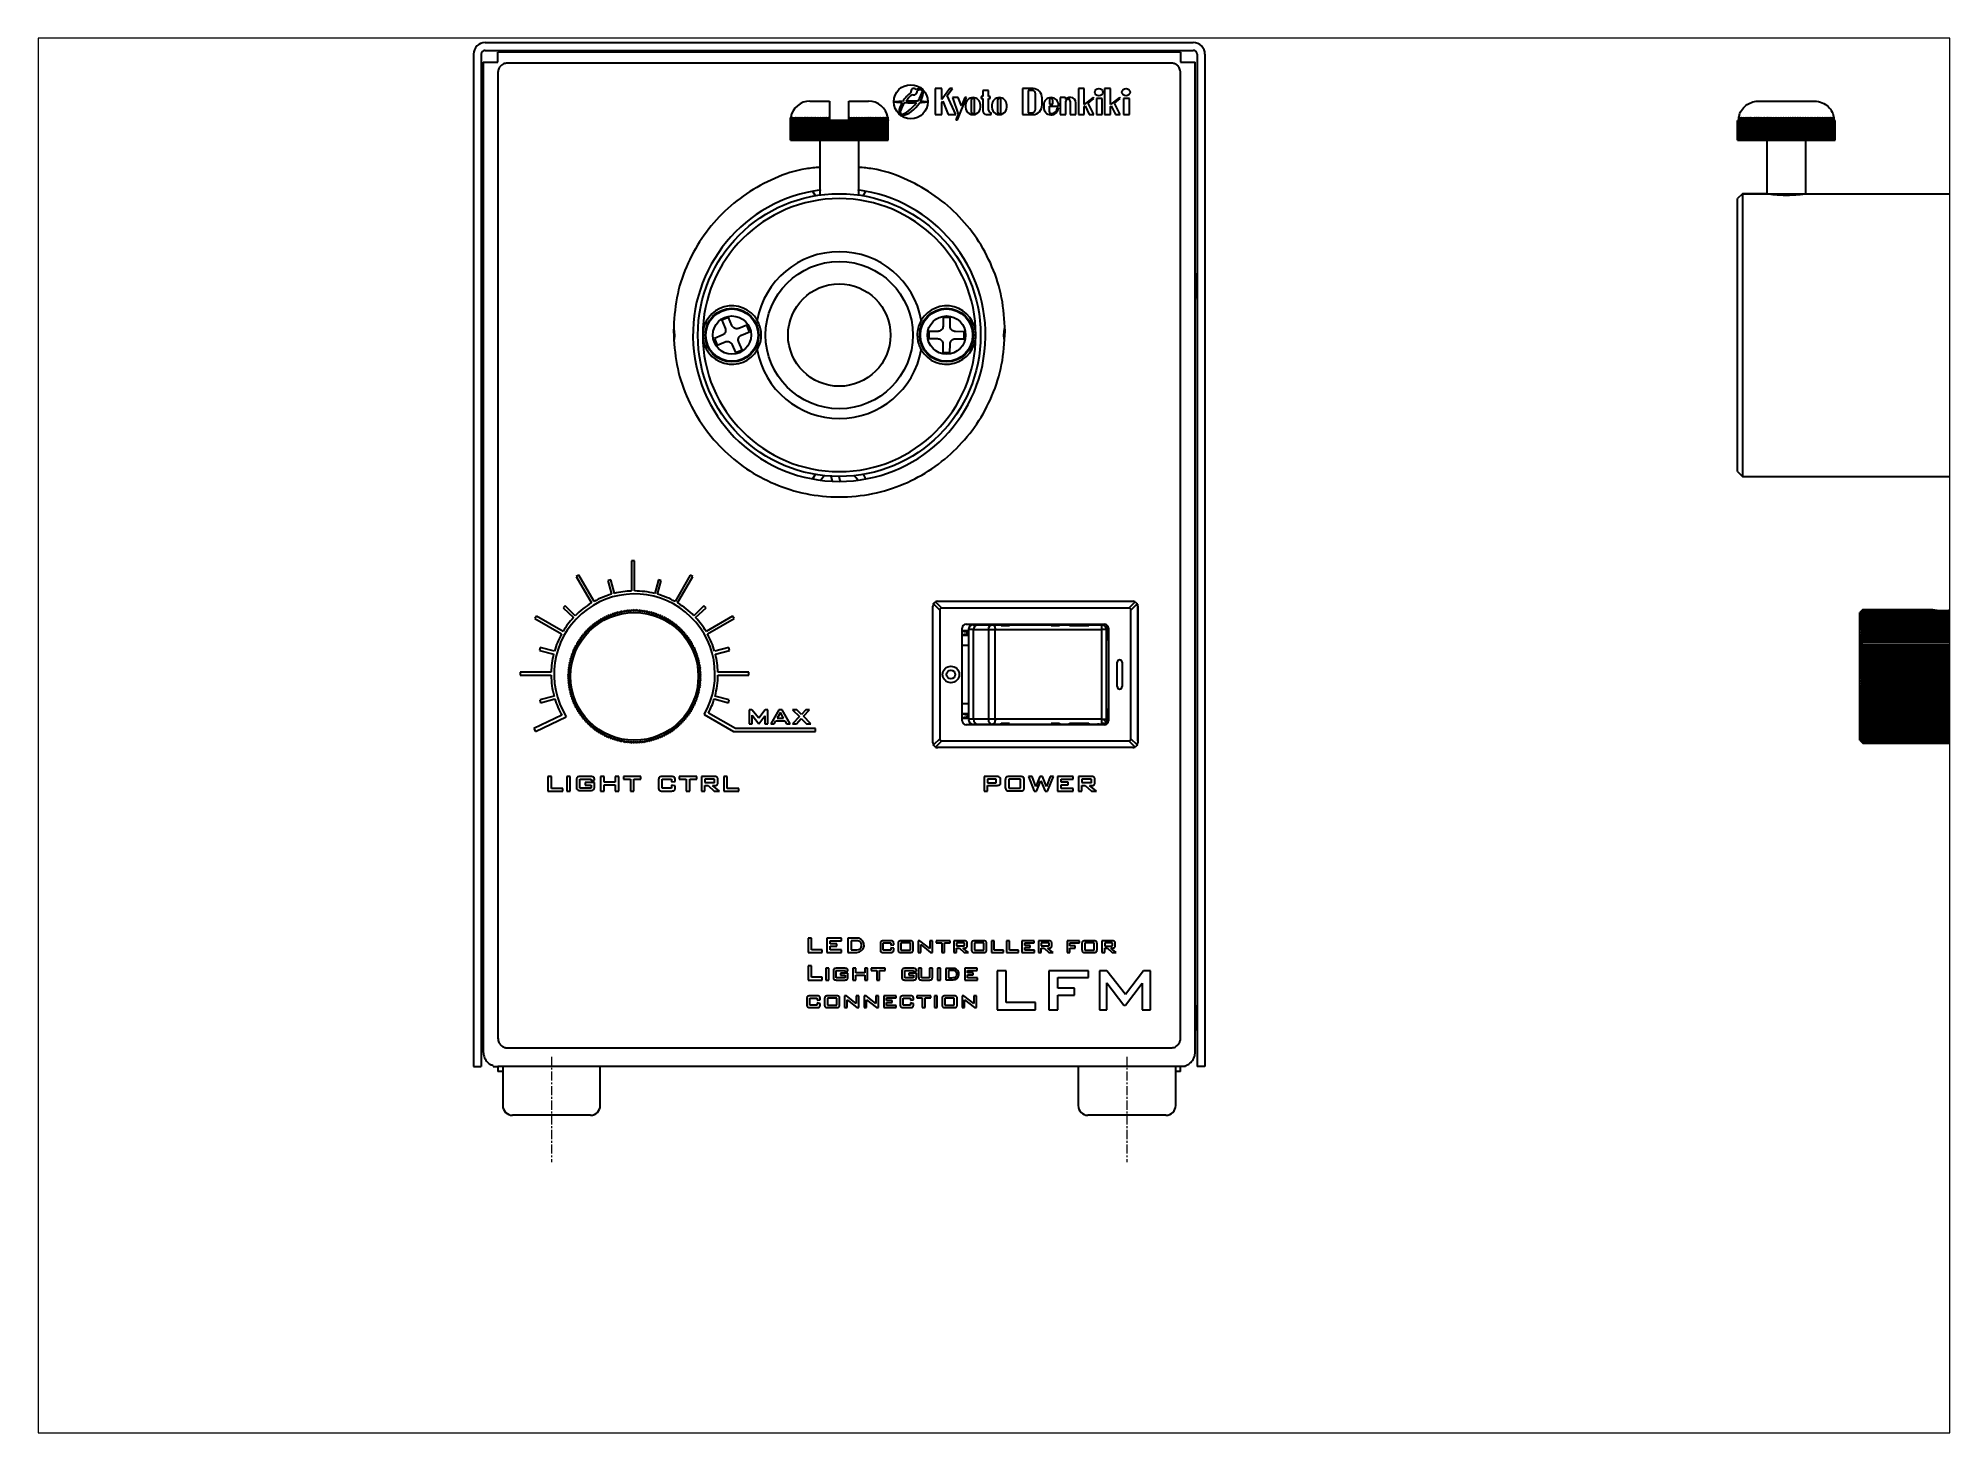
# Paper-space layout 'A3_2_1' of a CAD drawing. Header units: millimetres. Extents: x 0 to 392, y 0 to 286.
# The model-space entities are those that its viewports show. They can reach past a viewport. Long polylines and large blocks are cut down to what shows.
import ezdxf

# ---------------------------------------------------------------- set-up
doc = ezdxf.new("R2010")
doc.units = ezdxf.units.MM
doc.linetypes.add('CENTER', pattern=[2, 1.25, -0.25, 0.25, -0.25])
doc.layers.get('0').update_dxf_attribs({"lineweight": 30})
doc.layers.add('2KD_寸法１', color=7, linetype='Continuous', lineweight=15)
doc.layers.add('PINOFF', color=6, linetype='Continuous', lineweight=9, plot=False)

# ---------------------------------------------------------------- blocks, each defined once
blk = doc.blocks.new('A$C4C802745')
for p, q in [((-120, 0), (0, 0)), ((-120, -1.2), (-120, 0)), ((0, 0), (0, -1.2)), ((-120, -1.2), (-120, -105)), ((0, -105), (0, -1.2)), ((-120.13, -2.1), (-120, -2.1)), ((-120.13, -102.1), (-120.13, -3.1)), ((-154.88, -7.74), (-154.86, -7.65)), ((-154.88, -8), (-154.88, -7.74)), ((-154.67, -10), (-154.67, -7.65)), ((-154.61, -10), (-154.61, -7.65)), ((-154.54, -10), (-154.54, -7.65)), ((-154.47, -10), (-154.47, -7.65)), ((-154.39, -10), (-154.39, -7.65)), ((-154.3, -10), (-154.3, -7.65)), ((-154.21, -10), (-154.21, -7.65)), ((-154.12, -10), (-154.12, -7.65)), ((-154.02, -10), (-154.02, -7.65)), ((-153.92, -10), (-153.92, -7.65)), ((-153.81, -10), (-153.81, -7.65)), ((-153.69, -10), (-153.69, -7.65)), ((-153.58, -10), (-153.58, -7.65)), ((-153.45, -10), (-153.45, -7.65)), ((-153.33, -10), (-153.33, -7.65)), ((-153.19, -10), (-153.19, -7.65)), ((-153.06, -10), (-153.06, -7.65)), ((-152.92, -10), (-152.92, -7.65)), ((-152.83, -6), (-147.17, -6)), ((-152.78, -10), (-152.78, -7.65)), ((-152.63, -10), (-152.63, -7.65)), ((-152.49, -10), (-152.49, -7.65)), ((-152.33, -10), (-152.33, -7.65)), ((-152.18, -10), (-152.18, -7.65)), ((-152.02, -10), (-152.02, -7.65)), ((-151.86, -10), (-151.86, -7.65)), ((-151.7, -10), (-151.7, -7.65)), ((-151.54, -10), (-151.54, -7.65)), ((-151.37, -10), (-151.37, -7.65)), ((-151.2, -10), (-151.2, -7.65)), ((-151.03, -10), (-151.03, -7.65)), ((-150.86, -10), (-150.86, -7.65)), ((-150.69, -10), (-150.69, -7.65)), ((-150.52, -10), (-150.52, -7.65)), ((-150.35, -10), (-150.35, -7.65)), ((-150.17, -10), (-150.17, -7.65)), ((-150, -10), (-150, -7.65)), ((-149.83, -10), (-149.83, -7.65)), ((-149.65, -10), (-149.65, -7.65)), ((-149.48, -10), (-149.48, -7.65)), ((-149.31, -10), (-149.31, -7.65)), ((-149.14, -10), (-149.14, -7.65)), ((-148.97, -10), (-148.97, -7.65)), ((-148.8, -10), (-148.8, -7.65)), ((-148.63, -10), (-148.63, -7.65)), ((-148.46, -10), (-148.46, -7.65)), ((-148.3, -10), (-148.3, -7.65)), ((-148.14, -10), (-148.14, -7.65)), ((-147.98, -10), (-147.98, -7.65)), ((-147.82, -10), (-147.82, -7.65)), ((-147.67, -10), (-147.67, -7.65)), ((-147.52, -10), (-147.52, -7.65)), ((-147.37, -10), (-147.37, -7.65)), ((-147.22, -10), (-147.22, -7.65)), ((-147.08, -10), (-147.08, -7.65)), ((-146.94, -10), (-146.94, -7.65)), ((-146.81, -10), (-146.81, -7.65)), ((-146.67, -10), (-146.67, -7.65)), ((-146.55, -10), (-146.55, -7.65)), ((-146.42, -10), (-146.42, -7.65)), ((-146.31, -10), (-146.31, -7.65)), ((-146.19, -10), (-146.19, -7.65)), ((-146.08, -10), (-146.08, -7.65)), ((-145.98, -10), (-145.98, -7.65)), ((-145.88, -10), (-145.88, -7.65)), ((-145.79, -10), (-145.79, -7.65)), ((-145.7, -10), (-145.7, -7.65)), ((-145.61, -10), (-145.61, -7.65)), ((-145.53, -10), (-145.53, -7.65)), ((-145.46, -10), (-145.46, -7.65)), ((-145.39, -10), (-145.39, -7.65)), ((-145.33, -10), (-145.33, -7.65)), ((-145.14, -7.65), (-145.12, -7.74)), ((-145.12, -7.74), (-145.12, -8)), ((-103.5, -6.5), (-86.5, -6.5)), ((-78.5, -6.5), (-61.5, -6.5)), ((0.5, -6), (0, -6)), ((0.5, -6), (0.5, -14)), ((1.2, -7.25), (0.5, -7.25)), ((1.67, -7.25), (1.2, -7.25)), ((1.2, -7.25), (1.2, -12.75)), ((-155, -10), (-155, -8)), ((-154.99, -8), (-155, -8)), ((-154.99, -10), (-154.99, -8)), ((-154.98, -8), (-154.99, -8)), ((-154.98, -10), (-154.98, -8)), ((-154.96, -8), (-154.98, -8)), ((-154.96, -10), (-154.96, -8)), ((-154.94, -8), (-154.96, -8)), ((-154.94, -10), (-154.94, -8)), ((-154.91, -8), (-154.94, -8)), ((-154.91, -10), (-154.91, -8)), ((-154.88, -8), (-154.91, -8)), ((-154.87, -10), (-154.87, -8)), ((-154.83, -10), (-154.83, -8)), ((-154.78, -10), (-154.78, -8)), ((-154.73, -10), (-154.73, -8)), ((-154.67, -10), (-154.67, -8)), ((-154.6, -10), (-154.6, -8)), ((-154.53, -10), (-154.53, -8)), ((-154.46, -10), (-154.46, -8)), ((-154.37, -10), (-154.37, -8)), ((-154.29, -10), (-154.29, -8)), ((-154.19, -10), (-154.19, -8)), ((-154.1, -10), (-154.1, -8)), ((-153.99, -10), (-153.99, -8)), ((-153.89, -10), (-153.89, -8)), ((-153.77, -10), (-153.77, -8)), ((-153.66, -10), (-153.66, -8)), ((-153.54, -10), (-153.54, -8)), ((-153.41, -10), (-153.41, -8)), ((-153.28, -10), (-153.28, -8)), ((-153.15, -10), (-153.15, -8)), ((-153.01, -10), (-153.01, -8)), ((-152.87, -10), (-152.87, -8)), ((-152.72, -10), (-152.72, -8)), ((-152.58, -10), (-152.58, -8)), ((-152.42, -10), (-152.42, -8)), ((-152.27, -10), (-152.27, -8)), ((-152.11, -10), (-152.11, -8)), ((-151.95, -10), (-151.95, -8)), ((-151.79, -10), (-151.79, -8)), ((-151.63, -10), (-151.63, -8)), ((-151.46, -10), (-151.46, -8)), ((-151.29, -10), (-151.29, -8)), ((-151.12, -10), (-151.12, -8)), ((-150.95, -10), (-150.95, -8)), ((-150.78, -10), (-150.78, -8)), ((-150.61, -10), (-150.61, -8)), ((-150.44, -10), (-150.44, -8)), ((-150.26, -10), (-150.26, -8)), ((-150.09, -10), (-150.09, -8)), ((-149.91, -10), (-149.91, -8)), ((-149.74, -10), (-149.74, -8)), ((-149.56, -10), (-149.56, -8)), ((-149.39, -10), (-149.39, -8)), ((-149.22, -10), (-149.22, -8)), ((-149.05, -10), (-149.05, -8)), ((-148.88, -10), (-148.88, -8)), ((-148.71, -10), (-148.71, -8)), ((-148.54, -10), (-148.54, -8)), ((-148.37, -10), (-148.37, -8)), ((-148.21, -10), (-148.21, -8)), ((-148.05, -10), (-148.05, -8)), ((-147.89, -10), (-147.89, -8)), ((-147.73, -10), (-147.73, -8)), ((-147.58, -10), (-147.58, -8)), ((-147.42, -10), (-147.42, -8)), ((-147.28, -10), (-147.28, -8)), ((-147.13, -10), (-147.13, -8)), ((-146.99, -10), (-146.99, -8)), ((-146.85, -10), (-146.85, -8)), ((-146.72, -10), (-146.72, -8)), ((-146.59, -10), (-146.59, -8)), ((-146.46, -10), (-146.46, -8)), ((-146.34, -10), (-146.34, -8)), ((-146.23, -10), (-146.23, -8)), ((-146.11, -10), (-146.11, -8)), ((-146.01, -10), (-146.01, -8)), ((-145.9, -10), (-145.9, -8)), ((-145.81, -10), (-145.81, -8)), ((-145.71, -10), (-145.71, -8)), ((-145.63, -10), (-145.63, -8)), ((-145.54, -10), (-145.54, -8)), ((-145.47, -10), (-145.47, -8)), ((-145.4, -10), (-145.4, -8)), ((-145.33, -10), (-145.33, -8)), ((-145.27, -10), (-145.27, -8)), ((-145.22, -10), (-145.22, -8)), ((-145.17, -10), (-145.17, -8)), ((-145.13, -10), (-145.13, -8)), ((-145.09, -8), (-145.12, -8)), ((-145.09, -10), (-145.09, -8)), ((-145.06, -8), (-145.09, -8)), ((-145.06, -10), (-145.06, -8)), ((-145.04, -8), (-145.06, -8)), ((-145.04, -10), (-145.04, -8)), ((-145.02, -8), (-145.04, -8)), ((-145.02, -10), (-145.02, -8)), ((-145.01, -8), (-145.02, -8)), ((-145.01, -10), (-145.01, -8)), ((-145, -8), (-145.01, -8)), ((-145, -10), (-145, -8)), ((-86.5, -9.5), (-103.5, -9.5)), ((-61.5, -9.5), (-78.5, -9.5)), ((3.16, -8.62), (3.16, -8.62)), ((3.16, -8.62), (3.17, -8.73)), ((3.17, -9.63), (3.16, -9.63)), ((3.17, -8.73), (3.17, -9.63)), ((3.18, -9.63), (3.17, -9.63)), ((-155, -10), (-154.99, -10)), ((-154.99, -10), (-154.98, -10)), ((-154.98, -10), (-154.96, -10)), ((-154.96, -10), (-154.94, -10)), ((-154.94, -10), (-154.91, -10)), ((-154.91, -10), (-154.87, -10)), ((-154.87, -10), (-154.83, -10)), ((-154.83, -10), (-154.78, -10)), ((-154.78, -10), (-154.73, -10)), ((-154.73, -10), (-154.67, -10)), ((-154.67, -10), (-154.61, -10)), ((-154.67, -10), (-154.67, -10)), ((-154.61, -10), (-154.6, -10)), ((-154.6, -10), (-154.54, -10)), ((-154.54, -10), (-154.53, -10)), ((-154.53, -10), (-154.47, -10)), ((-154.47, -10), (-154.46, -10)), ((-154.46, -10), (-154.39, -10)), ((-154.39, -10), (-154.37, -10)), ((-154.37, -10), (-154.3, -10)), ((-154.3, -10), (-154.29, -10)), ((-154.29, -10), (-154.21, -10)), ((-154.21, -10), (-154.19, -10)), ((-154.19, -10), (-154.12, -10)), ((-154.12, -10), (-154.1, -10)), ((-154.1, -10), (-154.02, -10)), ((-154.02, -10), (-153.99, -10)), ((-153.99, -10), (-153.92, -10)), ((-153.92, -10), (-153.89, -10)), ((-153.89, -10), (-153.81, -10)), ((-153.81, -10), (-153.77, -10)), ((-153.77, -10), (-153.69, -10)), ((-153.69, -10), (-153.66, -10)), ((-153.66, -10), (-153.58, -10)), ((-153.58, -10), (-153.54, -10)), ((-153.54, -10), (-153.45, -10)), ((-153.45, -10), (-153.41, -10)), ((-153.41, -10), (-153.33, -10)), ((-153.33, -10), (-153.28, -10)), ((-153.28, -10), (-153.19, -10)), ((-153.19, -10), (-153.15, -10)), ((-153.15, -10), (-153.06, -10)), ((-153.06, -10), (-153.01, -10)), ((-153.01, -10), (-152.92, -10)), ((-152.92, -10), (-152.87, -10)), ((-152.87, -10), (-152.78, -10)), ((-152.78, -10), (-152.72, -10)), ((-152.72, -10), (-152.63, -10)), ((-152.63, -10), (-152.58, -10)), ((-152.58, -10), (-152.49, -10)), ((-152.49, -10), (-152.42, -10)), ((-152.42, -10), (-152.33, -10)), ((-152.33, -10), (-152.27, -10)), ((-152.27, -10), (-152.18, -10)), ((-152.18, -10), (-152.11, -10)), ((-152.11, -10), (-152.02, -10)), ((-152.02, -10), (-151.95, -10)), ((-152, -10), (-152, -15.5)), ((-151.95, -10), (-151.86, -10)), ((-151.86, -10), (-151.79, -10)), ((-151.79, -10), (-151.7, -10)), ((-151.7, -10), (-151.63, -10)), ((-151.63, -10), (-151.54, -10)), ((-151.54, -10), (-151.46, -10)), ((-151.46, -10), (-151.37, -10)), ((-151.37, -10), (-151.29, -10)), ((-151.29, -10), (-151.2, -10)), ((-151.2, -10), (-151.12, -10)), ((-151.12, -10), (-151.03, -10)), ((-151.03, -10), (-150.95, -10)), ((-150.95, -10), (-150.86, -10)), ((-150.86, -10), (-150.78, -10)), ((-150.78, -10), (-150.69, -10)), ((-150.69, -10), (-150.61, -10)), ((-150.61, -10), (-150.52, -10)), ((-150.52, -10), (-150.44, -10)), ((-150.44, -10), (-150.35, -10)), ((-150.35, -10), (-150.26, -10)), ((-150.26, -10), (-150.17, -10)), ((-150.17, -10), (-150.09, -10)), ((-150.09, -10), (-150, -10)), ((-150, -10), (-149.91, -10)), ((-149.91, -10), (-149.83, -10)), ((-149.83, -10), (-149.74, -10)), ((-149.74, -10), (-149.65, -10)), ((-149.65, -10), (-149.56, -10)), ((-149.56, -10), (-149.48, -10)), ((-149.48, -10), (-149.39, -10)), ((-149.39, -10), (-149.31, -10)), ((-149.31, -10), (-149.22, -10)), ((-149.22, -10), (-149.14, -10)), ((-149.14, -10), (-149.05, -10)), ((-149.05, -10), (-148.97, -10)), ((-148.97, -10), (-148.88, -10)), ((-148.88, -10), (-148.8, -10)), ((-148.8, -10), (-148.71, -10)), ((-148.71, -10), (-148.63, -10)), ((-148.63, -10), (-148.54, -10)), ((-148.54, -10), (-148.46, -10)), ((-148.46, -10), (-148.37, -10)), ((-148.37, -10), (-148.3, -10)), ((-148.3, -10), (-148.21, -10)), ((-148.21, -10), (-148.14, -10)), ((-148.14, -10), (-148.05, -10)), ((-148.05, -10), (-147.98, -10)), ((-148, -15.5), (-148, -10)), ((-147.98, -10), (-147.89, -10)), ((-147.89, -10), (-147.82, -10)), ((-147.82, -10), (-147.73, -10)), ((-147.73, -10), (-147.67, -10)), ((-147.67, -10), (-147.58, -10)), ((-147.58, -10), (-147.52, -10)), ((-147.52, -10), (-147.42, -10)), ((-147.42, -10), (-147.37, -10)), ((-147.37, -10), (-147.28, -10)), ((-147.28, -10), (-147.22, -10)), ((-147.22, -10), (-147.13, -10)), ((-147.13, -10), (-147.08, -10)), ((-147.08, -10), (-146.99, -10)), ((-146.99, -10), (-146.94, -10)), ((-146.94, -10), (-146.85, -10)), ((-146.85, -10), (-146.81, -10)), ((-146.81, -10), (-146.72, -10)), ((-146.72, -10), (-146.67, -10)), ((-146.67, -10), (-146.59, -10)), ((-146.59, -10), (-146.55, -10)), ((-146.55, -10), (-146.46, -10)), ((-146.46, -10), (-146.42, -10)), ((-146.42, -10), (-146.34, -10)), ((-146.34, -10), (-146.31, -10)), ((-146.31, -10), (-146.23, -10)), ((-146.23, -10), (-146.19, -10)), ((-146.19, -10), (-146.11, -10)), ((-146.11, -10), (-146.08, -10)), ((-146.08, -10), (-146.01, -10)), ((-146.01, -10), (-145.98, -10)), ((-145.98, -10), (-145.9, -10)), ((-145.9, -10), (-145.88, -10)), ((-145.88, -10), (-145.81, -10)), ((-145.81, -10), (-145.79, -10)), ((-145.79, -10), (-145.71, -10)), ((-145.71, -10), (-145.7, -10)), ((-145.7, -10), (-145.63, -10)), ((-145.63, -10), (-145.61, -10)), ((-145.61, -10), (-145.54, -10)), ((-145.54, -10), (-145.53, -10)), ((-145.53, -10), (-145.47, -10)), ((-145.47, -10), (-145.46, -10)), ((-145.46, -10), (-145.4, -10)), ((-145.4, -10), (-145.39, -10)), ((-145.39, -10), (-145.33, -10)), ((-145.33, -10), (-145.33, -10)), ((-145.33, -10), (-145.27, -10)), ((-145.27, -10), (-145.22, -10)), ((-145.22, -10), (-145.17, -10)), ((-145.17, -10), (-145.13, -10)), ((-145.13, -10), (-145.09, -10)), ((-145.09, -10), (-145.06, -10)), ((-145.06, -10), (-145.04, -10)), ((-145.04, -10), (-145.02, -10)), ((-145.02, -10), (-145.01, -10)), ((-145.01, -10), (-145, -10)), ((3.16, -10.37), (3.17, -10.37)), ((3.17, -11.27), (3.16, -11.38)), ((3.17, -10.37), (3.17, -11.27)), ((3.17, -10.37), (3.18, -10.37)), ((-103.5, -12.5), (-86.5, -12.5)), ((-78.5, -12.5), (-61.5, -12.5)), ((0.5, -12.75), (1.2, -12.75)), ((1.2, -12.75), (1.67, -12.75)), ((-154.5, -15.5), (-155, -16)), ((-154.5, -15.5), (-120.13, -15.5)), ((-152, -15.5), (-154.5, -15.5)), ((-154.5, -15.5), (-154.5, -44.5)), ((-86.5, -15.5), (-103.5, -15.5)), ((-61.5, -15.5), (-78.5, -15.5)), ((0, -14), (0.5, -14)), ((-155, -30), (-155, -16)), ((-103.5, -18.5), (-86.5, -18.5)), ((-78.5, -18.5), (-61.5, -18.5)), ((-86.5, -21.5), (-103.5, -21.5)), ((-61.5, -21.5), (-78.5, -21.5)), ((-115.75, -24.75), (-116.25, -24.75)), ((-116.25, -24.75), (-116.25, -25.25)), ((-116.25, -25.25), (-115.75, -25.25)), ((-114.75, -23.75), (-115.25, -23.75)), ((-115.25, -23.75), (-115.25, -24.25)), ((-114.75, -24.25), (-114.75, -23.75)), ((-113.75, -24.75), (-114.25, -24.75)), ((-114.25, -25.25), (-113.75, -25.25)), ((-113.75, -25.25), (-113.75, -24.75)), ((-103.5, -24.5), (-86.5, -24.5)), ((-78.5, -24.5), (-61.5, -24.5)), ((-5.75, -24.75), (-6.25, -24.75)), ((-6.25, -24.75), (-6.25, -25.25)), ((-6.25, -25.25), (-5.75, -25.25)), ((-4.75, -23.75), (-5.25, -23.75)), ((-5.25, -23.75), (-5.25, -24.25)), ((-4.75, -24.25), (-4.75, -23.75)), ((-3.75, -24.75), (-4.25, -24.75)), ((-4.25, -25.25), (-3.75, -25.25)), ((-3.75, -25.25), (-3.75, -24.75)), ((-115.25, -25.75), (-115.25, -26.25)), ((-115.25, -26.25), (-114.75, -26.25)), ((-114.75, -26.25), (-114.75, -25.75)), ((-5.25, -25.75), (-5.25, -26.25)), ((-5.25, -26.25), (-4.75, -26.25)), ((-4.75, -26.25), (-4.75, -25.75)), ((-86.5, -27.5), (-103.5, -27.5)), ((-61.5, -27.5), (-78.5, -27.5)), ((-155, -44), (-155, -30)), ((-103.5, -30.5), (-86.5, -30.5)), ((-78.5, -30.5), (-61.5, -30.5)), ((-86.5, -33.5), (-103.5, -33.5)), ((-61.5, -33.5), (-78.5, -33.5)), ((-103.5, -36.5), (-86.5, -36.5)), ((-78.5, -36.5), (-61.5, -36.5)), ((0.5, -38), (0, -38)), ((0.5, -38), (0.5, -46)), ((-86.5, -39.5), (-103.5, -39.5)), ((-61.5, -39.5), (-78.5, -39.5)), ((1.2, -39.25), (0.5, -39.25)), ((1.67, -39.25), (1.2, -39.25)), ((1.2, -39.25), (1.2, -44.75)), ((3.16, -40.62), (3.16, -40.62)), ((3.16, -40.62), (3.17, -40.73)), ((3.17, -40.73), (3.17, -41.63)), ((-103.5, -42.5), (-86.5, -42.5)), ((-78.5, -42.5), (-61.5, -42.5)), ((3.17, -41.63), (3.16, -41.63)), ((3.16, -42.37), (3.17, -42.37)), ((3.18, -41.63), (3.17, -41.63)), ((3.17, -42.37), (3.17, -43.27)), ((3.17, -42.37), (3.18, -42.37)), ((-155, -44), (-154.5, -44.5)), ((-154.5, -44.5), (-120.13, -44.5)), ((0.5, -44.75), (1.2, -44.75)), ((1.2, -44.75), (1.67, -44.75)), ((3.17, -43.27), (3.16, -43.38)), ((-86.5, -45.5), (-103.5, -45.5)), ((-61.5, -45.5), (-78.5, -45.5)), ((0, -46), (0.5, -46)), ((0, -53.9), (7.6, -53.9)), ((7.6, -53.9), (7.6, -62.4)), ((7.6, -53.9), (17.6, -53.9)), ((17.6, -53.9), (17.6, -62.4)), ((-142.36, -58.35), (-142.46, -58.45)), ((-142.46, -71.55), (-142.46, -58.45)), ((-142.16, -58.15), (-142.36, -58.35)), ((-142.36, -58.35), (-142.16, -58.15)), ((-142.16, -58.16), (-142.36, -58.35)), ((-142.36, -58.37), (-142.16, -58.16)), ((-142.16, -58.18), (-142.36, -58.37)), ((-142.36, -58.39), (-142.16, -58.18)), ((-142.16, -58.2), (-142.36, -58.39)), ((-142.36, -58.41), (-142.16, -58.2)), ((-142.16, -58.23), (-142.36, -58.41)), ((-142.36, -58.45), (-142.16, -58.23)), ((-142.16, -58.28), (-142.36, -58.45)), ((-142.36, -58.5), (-142.16, -58.28)), ((-142.16, -58.33), (-142.36, -58.5)), ((-142.36, -58.55), (-142.16, -58.33)), ((-142.16, -58.38), (-142.36, -58.55)), ((-142.36, -58.61), (-142.16, -58.38)), ((-142.16, -58.45), (-142.36, -58.61)), ((-142.36, -58.68), (-142.16, -58.45)), ((-142.16, -58.52), (-142.36, -58.68)), ((-142.36, -58.75), (-142.16, -58.52)), ((-142.16, -58.6), (-142.36, -58.75)), ((-142.36, -58.83), (-142.16, -58.6)), ((-142.16, -58.69), (-142.36, -58.83)), ((-142.36, -58.92), (-142.16, -58.69)), ((-142.16, -58.79), (-142.36, -58.92)), ((-142.36, -59.02), (-142.16, -58.79)), ((-142.16, -58.15), (-134.98, -58.15)), ((-142.16, -58.16), (-134.92, -58.16)), ((-142.16, -58.18), (-134.79, -58.18)), ((-142.16, -58.2), (-134.55, -58.2)), ((-142.16, -58.23), (-129.26, -58.23)), ((-142.16, -58.28), (-129.26, -58.28)), ((-142.16, -58.33), (-129.26, -58.33)), ((-142.16, -58.38), (-129.26, -58.38)), ((-142.16, -58.45), (-129.26, -58.45)), ((-142.16, -58.52), (-129.26, -58.52)), ((-142.16, -58.6), (-129.26, -58.6)), ((-142.16, -58.69), (-129.26, -58.69)), ((-142.16, -58.79), (-129.26, -58.79)), ((-133.37, -58.2), (-129.26, -58.2)), ((-133.13, -58.18), (-129.26, -58.18)), ((-133, -58.16), (-129.26, -58.16)), ((-132.94, -58.15), (-129.26, -58.15)), ((-129.26, -58.15), (-129.06, -58.35)), ((-129.06, -58.35), (-129.26, -58.15)), ((-129.26, -58.16), (-129.06, -58.37)), ((-129.06, -58.35), (-129.26, -58.16)), ((-129.26, -58.18), (-129.06, -58.39)), ((-129.06, -58.37), (-129.26, -58.18)), ((-129.26, -58.2), (-129.06, -58.41)), ((-129.06, -58.39), (-129.26, -58.2)), ((-129.26, -58.23), (-129.06, -58.45)), ((-129.06, -58.41), (-129.26, -58.23)), ((-129.26, -58.28), (-129.06, -58.5)), ((-129.06, -58.45), (-129.26, -58.28)), ((-129.26, -58.33), (-129.06, -58.55)), ((-129.06, -58.5), (-129.26, -58.33)), ((-129.26, -58.38), (-129.06, -58.61)), ((-129.06, -58.55), (-129.26, -58.38)), ((-129.26, -58.45), (-129.06, -58.68)), ((-129.06, -58.61), (-129.26, -58.45)), ((-129.26, -58.52), (-129.06, -58.75)), ((-129.06, -58.68), (-129.26, -58.52)), ((-129.26, -58.6), (-129.06, -58.83)), ((-129.06, -58.75), (-129.26, -58.6)), ((-129.26, -58.69), (-129.06, -58.92)), ((-129.06, -58.83), (-129.26, -58.69)), ((-129.26, -58.79), (-129.06, -59.02)), ((-129.06, -58.92), (-129.26, -58.79)), ((-128.96, -58.45), (-129.06, -58.35)), ((-128.96, -58.45), (-128.96, -71.55)), ((-121.48, -57.36), (-122.13, -58)), ((-122.13, -58), (-122.13, -58.21)), ((-122.13, -71.39), (-122.13, -58.21)), ((-121.42, -57.3), (-121.48, -57.36)), ((-120.13, -57.3), (-121.42, -57.3)), ((-121.42, -57.8), (-121.42, -71.8)), ((-142.16, -58.9), (-142.36, -59.02)), ((-142.36, -59.13), (-142.16, -58.9)), ((-142.16, -59.01), (-142.36, -59.13)), ((-142.36, -59.24), (-142.16, -59.01)), ((-142.16, -59.13), (-142.36, -59.24)), ((-142.36, -59.36), (-142.16, -59.13)), ((-142.16, -59.26), (-142.36, -59.36)), ((-142.36, -59.49), (-142.16, -59.26)), ((-142.16, -59.39), (-142.36, -59.49)), ((-142.36, -59.62), (-142.16, -59.39)), ((-142.16, -59.53), (-142.36, -59.62)), ((-142.36, -59.76), (-142.16, -59.53)), ((-142.16, -59.68), (-142.36, -59.76)), ((-142.36, -59.91), (-142.16, -59.68)), ((-142.16, -59.83), (-142.36, -59.91)), ((-142.36, -60.06), (-142.16, -59.83)), ((-142.16, -59.99), (-142.36, -60.06)), ((-142.36, -60.22), (-142.16, -59.99)), ((-142.16, -60.16), (-142.36, -60.22)), ((-142.36, -60.38), (-142.16, -60.16)), ((-142.16, -60.33), (-142.36, -60.38)), ((-142.36, -60.55), (-142.16, -60.33)), ((-142.16, -60.51), (-142.36, -60.55)), ((-142.36, -60.73), (-142.16, -60.51)), ((-142.16, -60.69), (-142.36, -60.73)), ((-142.36, -60.91), (-142.16, -60.69)), ((-142.16, -58.9), (-129.26, -58.9)), ((-142.16, -59.01), (-129.26, -59.01)), ((-142.16, -59.13), (-129.26, -59.13)), ((-142.16, -59.26), (-129.26, -59.26)), ((-142.16, -59.39), (-129.26, -59.39)), ((-142.16, -59.53), (-129.26, -59.53)), ((-142.16, -59.68), (-129.26, -59.68)), ((-142.16, -59.83), (-129.26, -59.83)), ((-142.16, -59.99), (-129.26, -59.99)), ((-142.16, -60.16), (-129.26, -60.16)), ((-142.16, -60.33), (-129.26, -60.33)), ((-142.16, -60.51), (-129.26, -60.51)), ((-142.16, -60.69), (-129.26, -60.69)), ((-129.26, -58.9), (-129.06, -59.13)), ((-129.06, -59.02), (-129.26, -58.9)), ((-129.26, -59.01), (-129.06, -59.24)), ((-129.06, -59.13), (-129.26, -59.01)), ((-129.26, -59.13), (-129.06, -59.36)), ((-129.06, -59.24), (-129.26, -59.13)), ((-129.26, -59.26), (-129.06, -59.49)), ((-129.06, -59.36), (-129.26, -59.26)), ((-129.26, -59.39), (-129.06, -59.62)), ((-129.06, -59.49), (-129.26, -59.39)), ((-129.26, -59.53), (-129.06, -59.76)), ((-129.06, -59.62), (-129.26, -59.53)), ((-129.26, -59.68), (-129.06, -59.91)), ((-129.06, -59.76), (-129.26, -59.68)), ((-129.26, -59.83), (-129.06, -60.06)), ((-129.06, -59.91), (-129.26, -59.83)), ((-129.26, -59.99), (-129.06, -60.22)), ((-129.06, -60.06), (-129.26, -59.99)), ((-129.26, -60.16), (-129.06, -60.38)), ((-129.06, -60.22), (-129.26, -60.16)), ((-129.26, -60.33), (-129.06, -60.55)), ((-129.06, -60.38), (-129.26, -60.33)), ((-129.26, -60.51), (-129.06, -60.73)), ((-129.06, -60.55), (-129.26, -60.51)), ((-129.26, -60.69), (-129.06, -60.91)), ((-129.06, -60.73), (-129.26, -60.69)), ((-125.34, -60.2), (-125.34, -69.4)), ((-122.35, -60.2), (-122.35, -63.3)), ((-142.16, -60.88), (-142.36, -60.91)), ((-142.36, -61.09), (-142.16, -60.88)), ((-142.16, -61.07), (-142.36, -61.09)), ((-142.36, -61.28), (-142.16, -61.07)), ((-142.16, -61.27), (-142.36, -61.28)), ((-142.36, -61.48), (-142.16, -61.27)), ((-142.16, -61.47), (-142.36, -61.48)), ((-142.36, -61.68), (-142.16, -61.47)), ((-142.16, -61.68), (-142.36, -61.68)), ((-142.36, -61.88), (-142.16, -61.68)), ((-142.36, -61.68), (-129.06, -61.68)), ((-142.16, -61.89), (-142.36, -61.88)), ((-142.36, -61.88), (-129.06, -61.88)), ((-142.36, -62.08), (-142.16, -61.89)), ((-142.16, -62.11), (-142.36, -62.08)), ((-142.36, -62.08), (-129.06, -62.08)), ((-142.36, -62.3), (-142.16, -62.11)), ((-142.16, -62.32), (-142.36, -62.3)), ((-142.36, -62.3), (-129.06, -62.3)), ((-142.36, -62.51), (-142.16, -62.32)), ((-142.16, -62.55), (-142.36, -62.51)), ((-142.36, -62.51), (-129.06, -62.51)), ((-142.36, -62.73), (-142.16, -62.55)), ((-142.16, -60.88), (-129.26, -60.88)), ((-142.16, -61.07), (-129.26, -61.07)), ((-142.16, -61.27), (-129.26, -61.27)), ((-142.16, -61.47), (-129.26, -61.47)), ((-142.16, -61.68), (-129.26, -61.68)), ((-142.16, -61.89), (-129.26, -61.89)), ((-142.16, -62.11), (-129.26, -62.11)), ((-142.16, -62.32), (-129.26, -62.32)), ((-142.16, -62.55), (-129.26, -62.55)), ((-129.26, -60.88), (-129.06, -61.09)), ((-129.06, -60.91), (-129.26, -60.88)), ((-129.26, -61.07), (-129.06, -61.28)), ((-129.06, -61.09), (-129.26, -61.07)), ((-129.26, -61.27), (-129.06, -61.48)), ((-129.06, -61.28), (-129.26, -61.27)), ((-129.26, -61.47), (-129.06, -61.68)), ((-129.06, -61.48), (-129.26, -61.47)), ((-129.26, -61.68), (-129.06, -61.88)), ((-129.06, -61.68), (-129.26, -61.68)), ((-129.06, -61.88), (-129.26, -61.89)), ((-129.26, -61.89), (-129.06, -62.08)), ((-129.06, -62.08), (-129.26, -62.11)), ((-129.26, -62.11), (-129.06, -62.3)), ((-129.06, -62.3), (-129.26, -62.32)), ((-129.26, -62.32), (-129.06, -62.51)), ((-129.06, -62.51), (-129.26, -62.55)), ((-129.26, -62.55), (-129.06, -62.73)), ((-127.4, -62.29), (-127.96, -62.29)), ((-127.96, -62.29), (-127.96, -67.71)), ((-126.42, -60.8), (-127.4, -61.64)), ((-127.4, -61.64), (-127.4, -68.36)), ((-125.34, -60.8), (-126.42, -60.8)), ((-126.42, -60.8), (-126.42, -69.2)), ((0, -62.4), (7.6, -62.4)), ((7.6, -62.4), (17.6, -62.4)), ((-142.16, -62.77), (-142.36, -62.73)), ((-142.36, -62.73), (-129.06, -62.73)), ((-142.36, -62.95), (-142.16, -62.77)), ((-142.16, -63), (-142.36, -62.95)), ((-142.36, -62.95), (-129.06, -62.95)), ((-142.36, -63.17), (-142.16, -63)), ((-142.16, -63.23), (-142.36, -63.17)), ((-142.36, -63.17), (-129.06, -63.17)), ((-142.36, -63.39), (-142.16, -63.23)), ((-142.16, -63.46), (-142.36, -63.39)), ((-142.36, -63.39), (-129.06, -63.39)), ((-142.36, -63.62), (-142.16, -63.46)), ((-142.16, -63.69), (-142.36, -63.62)), ((-142.36, -63.62), (-129.06, -63.62)), ((-142.36, -63.85), (-142.16, -63.69)), ((-142.16, -63.93), (-142.36, -63.85)), ((-142.36, -63.85), (-129.06, -63.85)), ((-142.36, -64.07), (-142.16, -63.93)), ((-142.16, -64.17), (-142.36, -64.07)), ((-142.36, -64.07), (-129.06, -64.07)), ((-142.36, -64.3), (-142.16, -64.17)), ((-142.16, -64.4), (-142.36, -64.3)), ((-142.36, -64.3), (-129.06, -64.3)), ((-142.36, -64.54), (-142.16, -64.4)), ((-142.16, -64.64), (-142.36, -64.54)), ((-142.36, -64.54), (-129.06, -64.54)), ((-142.36, -64.77), (-142.16, -64.64)), ((-142.16, -62.77), (-129.26, -62.77)), ((-142.16, -63), (-129.26, -63)), ((-142.16, -63.23), (-129.26, -63.23)), ((-142.16, -63.46), (-129.26, -63.46)), ((-142.16, -63.69), (-129.26, -63.69)), ((-142.16, -63.93), (-129.26, -63.93)), ((-142.16, -64.17), (-129.26, -64.17)), ((-142.16, -64.4), (-129.26, -64.4)), ((-142.16, -64.64), (-129.26, -64.64)), ((-129.06, -62.73), (-129.26, -62.77)), ((-129.26, -62.77), (-129.06, -62.95)), ((-129.06, -62.95), (-129.26, -63)), ((-129.26, -63), (-129.06, -63.17)), ((-129.06, -63.17), (-129.26, -63.23)), ((-129.26, -63.23), (-129.06, -63.39)), ((-129.06, -63.39), (-129.26, -63.46)), ((-129.26, -63.46), (-129.06, -63.62)), ((-129.06, -63.62), (-129.26, -63.69)), ((-129.26, -63.69), (-129.06, -63.85)), ((-129.06, -63.85), (-129.26, -63.93)), ((-129.26, -63.93), (-129.06, -64.07)), ((-129.06, -64.07), (-129.26, -64.17)), ((-129.26, -64.17), (-129.06, -64.3)), ((-129.06, -64.3), (-129.26, -64.4)), ((-129.26, -64.4), (-129.06, -64.54)), ((-129.06, -64.54), (-129.26, -64.64)), ((-129.26, -64.64), (-129.06, -64.77)), ((-127.96, -62.76), (-128.96, -62.76)), ((-122.13, -63.3), (-122.42, -63.3)), ((-122.42, -63.55), (-122.42, -63.3)), ((-122.42, -63.55), (-122.42, -66.05)), ((-142.16, -64.88), (-142.36, -64.77)), ((-142.36, -64.77), (-129.06, -64.77)), ((-142.36, -65), (-142.16, -64.88)), ((-142.16, -65.12), (-142.36, -65)), ((-142.36, -65), (-129.06, -65)), ((-142.36, -65.23), (-142.16, -65.12)), ((-142.36, -65.23), (-129.06, -65.23)), ((-142.16, -65.36), (-142.36, -65.23)), ((-142.36, -65.46), (-142.16, -65.36)), ((-142.16, -65.6), (-142.36, -65.46)), ((-142.36, -65.46), (-129.06, -65.46)), ((-142.36, -65.7), (-142.16, -65.6)), ((-142.16, -65.83), (-142.36, -65.7)), ((-142.36, -65.7), (-129.06, -65.7)), ((-142.36, -65.93), (-142.16, -65.83)), ((-142.16, -66.07), (-142.36, -65.93)), ((-142.36, -65.93), (-129.06, -65.93)), ((-142.36, -66.15), (-142.16, -66.07)), ((-142.16, -66.31), (-142.36, -66.15)), ((-142.36, -66.15), (-129.06, -66.15)), ((-142.36, -66.38), (-142.16, -66.31)), ((-142.16, -66.54), (-142.36, -66.38)), ((-142.36, -66.38), (-129.06, -66.38)), ((-142.36, -66.61), (-142.16, -66.54)), ((-142.16, -66.77), (-142.36, -66.61)), ((-142.36, -66.61), (-129.06, -66.61)), ((-142.16, -64.88), (-129.26, -64.88)), ((-142.16, -65.12), (-129.26, -65.12)), ((-142.16, -65.36), (-129.26, -65.36)), ((-142.16, -65.6), (-129.26, -65.6)), ((-142.16, -65.83), (-129.26, -65.83)), ((-142.16, -66.07), (-129.26, -66.07)), ((-142.16, -66.31), (-129.26, -66.31)), ((-142.16, -66.54), (-129.26, -66.54)), ((-129.06, -64.77), (-129.26, -64.88)), ((-129.26, -64.88), (-129.06, -65)), ((-129.06, -65), (-129.26, -65.12)), ((-129.26, -65.12), (-129.06, -65.23)), ((-129.06, -65.23), (-129.26, -65.36)), ((-129.26, -65.36), (-129.06, -65.46)), ((-129.06, -65.46), (-129.26, -65.6)), ((-129.26, -65.6), (-129.06, -65.7)), ((-129.06, -65.7), (-129.26, -65.83)), ((-129.26, -65.83), (-129.06, -65.93)), ((-129.06, -65.93), (-129.26, -66.07)), ((-129.26, -66.07), (-129.06, -66.15)), ((-129.06, -66.15), (-129.26, -66.31)), ((-129.26, -66.31), (-129.06, -66.38)), ((-129.06, -66.38), (-129.26, -66.54)), ((-129.26, -66.54), (-129.06, -66.61)), ((-129.06, -66.61), (-129.26, -66.77)), ((-122.42, -66.05), (-122.42, -66.3)), ((-122.42, -66.3), (-122.13, -66.3)), ((-122.35, -66.3), (-122.35, -69.4)), ((-142.36, -66.83), (-142.16, -66.77)), ((-142.16, -67), (-142.36, -66.83)), ((-142.36, -66.83), (-129.06, -66.83)), ((-142.36, -67.05), (-142.16, -67)), ((-142.16, -67.23), (-142.36, -67.05)), ((-142.36, -67.05), (-129.06, -67.05)), ((-142.36, -67.27), (-142.16, -67.23)), ((-142.16, -67.45), (-142.36, -67.27)), ((-142.36, -67.27), (-129.06, -67.27)), ((-142.36, -67.49), (-142.16, -67.45)), ((-142.16, -67.68), (-142.36, -67.49)), ((-142.36, -67.49), (-129.06, -67.49)), ((-142.36, -67.7), (-142.16, -67.68)), ((-142.16, -67.89), (-142.36, -67.7)), ((-142.36, -67.7), (-129.06, -67.7)), ((-142.36, -67.92), (-142.16, -67.89)), ((-142.16, -68.11), (-142.36, -67.92)), ((-142.36, -67.92), (-129.06, -67.92)), ((-142.36, -68.12), (-142.16, -68.11)), ((-142.16, -68.32), (-142.36, -68.12)), ((-142.36, -68.12), (-129.06, -68.12)), ((-142.36, -68.32), (-142.16, -68.32)), ((-142.16, -68.53), (-142.36, -68.32)), ((-142.36, -68.32), (-129.06, -68.32)), ((-142.36, -68.52), (-142.16, -68.53)), ((-142.16, -68.73), (-142.36, -68.52)), ((-142.16, -66.77), (-129.26, -66.77)), ((-142.16, -67), (-129.26, -67)), ((-142.16, -67.23), (-129.26, -67.23)), ((-142.16, -67.45), (-129.26, -67.45)), ((-142.16, -67.68), (-129.26, -67.68)), ((-142.16, -67.89), (-129.26, -67.89)), ((-142.16, -68.11), (-129.26, -68.11)), ((-142.16, -68.32), (-129.26, -68.32)), ((-142.16, -68.53), (-129.26, -68.53)), ((-129.26, -66.77), (-129.06, -66.83)), ((-129.06, -66.83), (-129.26, -67)), ((-129.26, -67), (-129.06, -67.05)), ((-129.06, -67.05), (-129.26, -67.23)), ((-129.26, -67.23), (-129.06, -67.27)), ((-129.06, -67.27), (-129.26, -67.45)), ((-129.26, -67.45), (-129.06, -67.49)), ((-129.06, -67.49), (-129.26, -67.68)), ((-129.26, -67.68), (-129.06, -67.7)), ((-129.06, -67.7), (-129.26, -67.89)), ((-129.26, -67.89), (-129.06, -67.92)), ((-129.06, -67.92), (-129.26, -68.11)), ((-129.26, -68.11), (-129.06, -68.12)), ((-129.06, -68.12), (-129.26, -68.32)), ((-129.06, -68.32), (-129.26, -68.53)), ((-129.26, -68.32), (-129.06, -68.32)), ((-129.06, -68.52), (-129.26, -68.73)), ((-129.26, -68.53), (-129.06, -68.52)), ((-128.96, -67.24), (-127.96, -67.24)), ((-127.96, -67.71), (-127.4, -67.71)), ((-127.4, -68.36), (-126.42, -69.2)), ((-142.36, -68.72), (-142.16, -68.73)), ((-142.16, -68.93), (-142.36, -68.72)), ((-142.36, -68.91), (-142.16, -68.93)), ((-142.16, -69.12), (-142.36, -68.91)), ((-142.36, -69.09), (-142.16, -69.12)), ((-142.16, -69.31), (-142.36, -69.09)), ((-142.36, -69.27), (-142.16, -69.31)), ((-142.16, -69.49), (-142.36, -69.27)), ((-142.36, -69.45), (-142.16, -69.49)), ((-142.16, -69.67), (-142.36, -69.45)), ((-142.36, -69.62), (-142.16, -69.67)), ((-142.16, -69.84), (-142.36, -69.62)), ((-142.36, -69.78), (-142.16, -69.84)), ((-142.16, -70.01), (-142.36, -69.78)), ((-142.36, -69.94), (-142.16, -70.01)), ((-142.16, -70.17), (-142.36, -69.94)), ((-142.36, -70.09), (-142.16, -70.17)), ((-142.16, -70.32), (-142.36, -70.09)), ((-142.36, -70.24), (-142.16, -70.32)), ((-142.16, -70.47), (-142.36, -70.24)), ((-142.36, -70.38), (-142.16, -70.47)), ((-142.16, -70.61), (-142.36, -70.38)), ((-142.36, -70.51), (-142.16, -70.61)), ((-142.16, -70.74), (-142.36, -70.51)), ((-142.16, -68.73), (-129.26, -68.73)), ((-142.16, -68.93), (-129.26, -68.93)), ((-142.16, -69.12), (-129.26, -69.12)), ((-142.16, -69.31), (-129.26, -69.31)), ((-142.16, -69.49), (-129.26, -69.49)), ((-142.16, -69.67), (-129.26, -69.67)), ((-142.16, -69.84), (-129.26, -69.84)), ((-142.16, -70.01), (-129.26, -70.01)), ((-142.16, -70.17), (-129.26, -70.17)), ((-142.16, -70.32), (-129.26, -70.32)), ((-142.16, -70.47), (-129.26, -70.47)), ((-129.06, -68.72), (-129.26, -68.93)), ((-129.26, -68.73), (-129.06, -68.72)), ((-129.06, -68.91), (-129.26, -69.12)), ((-129.26, -68.93), (-129.06, -68.91)), ((-129.06, -69.09), (-129.26, -69.31)), ((-129.26, -69.12), (-129.06, -69.09)), ((-129.06, -69.27), (-129.26, -69.49)), ((-129.26, -69.31), (-129.06, -69.27)), ((-129.06, -69.45), (-129.26, -69.67)), ((-129.26, -69.49), (-129.06, -69.45)), ((-129.06, -69.62), (-129.26, -69.84)), ((-129.26, -69.67), (-129.06, -69.62)), ((-129.06, -69.78), (-129.26, -70.01)), ((-129.26, -69.84), (-129.06, -69.78)), ((-129.06, -69.94), (-129.26, -70.17)), ((-129.26, -70.01), (-129.06, -69.94)), ((-129.06, -70.09), (-129.26, -70.32)), ((-129.26, -70.17), (-129.06, -70.09)), ((-129.06, -70.24), (-129.26, -70.47)), ((-129.26, -70.32), (-129.06, -70.24)), ((-129.06, -70.38), (-129.26, -70.61)), ((-129.26, -70.47), (-129.06, -70.38)), ((-129.06, -70.51), (-129.26, -70.74)), ((-129.26, -70.61), (-129.06, -70.51)), ((-126.42, -69.2), (-125.34, -69.2)), ((-122.22, -69.9), (-124.84, -69.9)), ((-122.13, -69.4), (-122.35, -69.4)), ((-122.33, -69.4), (-122.33, -69.4)), ((-142.46, -71.55), (-142.36, -71.65)), ((-142.36, -70.64), (-142.16, -70.74)), ((-142.16, -70.87), (-142.36, -70.64)), ((-142.36, -70.76), (-142.16, -70.87)), ((-142.16, -70.99), (-142.36, -70.76)), ((-142.36, -70.87), (-142.16, -70.99)), ((-142.16, -71.1), (-142.36, -70.87)), ((-142.36, -70.98), (-142.16, -71.1)), ((-142.16, -71.21), (-142.36, -70.98)), ((-142.36, -71.08), (-142.16, -71.21)), ((-142.16, -71.31), (-142.36, -71.08)), ((-142.36, -71.17), (-142.16, -71.31)), ((-142.16, -71.4), (-142.36, -71.17)), ((-142.36, -71.25), (-142.16, -71.4)), ((-142.16, -71.48), (-142.36, -71.25)), ((-142.36, -71.32), (-142.16, -71.48)), ((-142.16, -71.55), (-142.36, -71.32)), ((-142.36, -71.39), (-142.16, -71.55)), ((-142.16, -71.62), (-142.36, -71.39)), ((-142.36, -71.45), (-142.16, -71.62)), ((-142.16, -71.67), (-142.36, -71.45)), ((-142.36, -71.5), (-142.16, -71.67)), ((-142.16, -71.72), (-142.36, -71.5)), ((-142.36, -71.55), (-142.16, -71.72)), ((-142.16, -71.77), (-142.36, -71.55)), ((-142.36, -71.59), (-142.16, -71.77)), ((-142.16, -71.8), (-142.36, -71.59)), ((-142.36, -71.61), (-142.16, -71.8)), ((-142.16, -71.82), (-142.36, -71.61)), ((-142.36, -71.63), (-142.16, -71.82)), ((-142.16, -71.84), (-142.36, -71.63)), ((-142.36, -71.65), (-142.16, -71.84)), ((-142.16, -71.85), (-142.36, -71.65)), ((-142.36, -71.65), (-142.16, -71.85)), ((-142.16, -70.61), (-129.26, -70.61)), ((-142.16, -70.74), (-129.26, -70.74)), ((-142.16, -70.87), (-129.26, -70.87)), ((-142.16, -70.99), (-129.26, -70.99)), ((-142.16, -71.1), (-129.26, -71.1)), ((-142.16, -71.21), (-129.26, -71.21)), ((-142.16, -71.31), (-129.26, -71.31)), ((-142.16, -71.4), (-129.26, -71.4)), ((-142.16, -71.48), (-129.26, -71.48)), ((-142.16, -71.55), (-129.26, -71.55)), ((-142.16, -71.62), (-129.26, -71.62)), ((-142.16, -71.67), (-129.26, -71.67)), ((-142.16, -71.72), (-129.26, -71.72)), ((-142.16, -71.77), (-129.26, -71.77)), ((-142.16, -71.8), (-129.26, -71.8)), ((-142.16, -71.82), (-129.26, -71.82)), ((-142.16, -71.84), (-129.26, -71.84)), ((-142.16, -71.85), (-129.26, -71.85)), ((-129.06, -70.64), (-129.26, -70.87)), ((-129.26, -70.74), (-129.06, -70.64)), ((-129.06, -70.76), (-129.26, -70.99)), ((-129.26, -70.87), (-129.06, -70.76)), ((-129.06, -70.87), (-129.26, -71.1)), ((-129.26, -70.99), (-129.06, -70.87)), ((-129.06, -70.98), (-129.26, -71.21)), ((-129.26, -71.1), (-129.06, -70.98)), ((-129.06, -71.08), (-129.26, -71.31)), ((-129.26, -71.21), (-129.06, -71.08)), ((-129.06, -71.17), (-129.26, -71.4)), ((-129.26, -71.31), (-129.06, -71.17)), ((-129.06, -71.25), (-129.26, -71.48)), ((-129.26, -71.4), (-129.06, -71.25)), ((-129.06, -71.32), (-129.26, -71.55)), ((-129.26, -71.48), (-129.06, -71.32)), ((-129.06, -71.39), (-129.26, -71.62)), ((-129.26, -71.55), (-129.06, -71.39)), ((-129.06, -71.45), (-129.26, -71.67)), ((-129.26, -71.62), (-129.06, -71.45)), ((-129.06, -71.5), (-129.26, -71.72)), ((-129.26, -71.67), (-129.06, -71.5)), ((-129.06, -71.55), (-129.26, -71.77)), ((-129.26, -71.72), (-129.06, -71.55)), ((-129.06, -71.59), (-129.26, -71.8)), ((-129.26, -71.77), (-129.06, -71.59)), ((-129.06, -71.61), (-129.26, -71.82)), ((-129.26, -71.8), (-129.06, -71.61)), ((-129.06, -71.63), (-129.26, -71.84)), ((-129.26, -71.82), (-129.06, -71.63)), ((-129.26, -71.85), (-129.06, -71.65)), ((-129.06, -71.65), (-129.26, -71.85)), ((-129.26, -71.84), (-129.06, -71.65)), ((-129.06, -71.65), (-128.96, -71.55)), ((-122.13, -71.6), (-122.13, -71.39)), ((-122.13, -71.6), (-121.48, -72.24)), ((-121.48, -72.24), (-121.42, -72.3)), ((-121.42, -72.3), (-120.13, -72.3)), ((4.7, -74), (0, -74)), ((5.7, -75), (5.7, -79.73)), ((5.7, -79.73), (5.7, -86.27)), ((5.7, -86.27), (5.7, -88.9)), ((5.7, -89.78), (5.7, -91)), ((0, -90.62), (4.7, -90.62)), ((-90.75, -99.75), (-91.25, -99.75)), ((-91.25, -99.75), (-91.25, -100.25)), ((-89.75, -98.75), (-90.25, -98.75)), ((-90.25, -98.75), (-90.25, -99.25)), ((-89.75, -99.25), (-89.75, -98.75)), ((-88.75, -99.75), (-89.25, -99.75)), ((-88.75, -100.25), (-88.75, -99.75)), ((-30.75, -99.75), (-31.25, -99.75)), ((-31.25, -99.75), (-31.25, -100.25)), ((-29.75, -98.75), (-30.25, -98.75)), ((-30.25, -98.75), (-30.25, -99.25)), ((-29.75, -99.25), (-29.75, -98.75)), ((-28.75, -99.75), (-29.25, -99.75)), ((-28.75, -100.25), (-28.75, -99.75)), ((-91.25, -100.25), (-90.75, -100.25)), ((-90.25, -100.75), (-90.25, -101.25)), ((-90.25, -101.25), (-89.75, -101.25)), ((-89.75, -101.25), (-89.75, -100.75)), ((-89.25, -100.25), (-88.75, -100.25)), ((-31.25, -100.25), (-30.75, -100.25)), ((-30.25, -100.75), (-30.25, -101.25)), ((-30.25, -101.25), (-29.75, -101.25)), ((-29.75, -101.25), (-29.75, -100.75)), ((-29.25, -100.25), (-28.75, -100.25)), ((-120.13, -103.1), (-120, -103.1)), ((-120, -105), (0, -105)), ((-118, -105), (-118, -109)), ((-108, -109), (-108, -105)), ((-72.4, -105), (-72.4, -105.5)), ((-64.4, -105.5), (-72.4, -105.5)), ((-71.15, -105.5), (-71.15, -106.2)), ((-65.65, -106.2), (-65.65, -105.5)), ((-64.4, -105.5), (-64.4, -105)), ((-56.4, -105.5), (-64.4, -105.5)), ((-63.15, -105.5), (-63.15, -106.2)), ((-57.65, -106.2), (-57.65, -105.5)), ((-56.4, -105.5), (-56.4, -105)), ((-20.4, -105), (-20.4, -105.5)), ((-12.4, -105.5), (-20.4, -105.5)), ((-19.15, -105.5), (-19.15, -106.2)), ((-13.65, -106.2), (-13.65, -105.5)), ((-12.4, -105.5), (-12.4, -105)), ((-12, -105), (-12, -109)), ((-2, -109), (-2, -105)), ((-71.15, -106.2), (-71.15, -106.61)), ((-65.65, -106.2), (-71.15, -106.2)), ((-65.65, -106.61), (-65.65, -106.2)), ((-63.15, -106.2), (-63.15, -106.61)), ((-57.65, -106.2), (-63.15, -106.2)), ((-57.65, -106.61), (-57.65, -106.2)), ((-19.15, -106.2), (-19.15, -106.61)), ((-13.65, -106.2), (-19.15, -106.2)), ((-13.65, -106.61), (-13.65, -106.2)), ((-69.78, -108.1), (-69.78, -108.11)), ((-68.77, -108.1), (-68.77, -108.15)), ((-68.03, -108.15), (-68.03, -108.1)), ((-67.03, -108.11), (-67.03, -108.1)), ((-61.78, -108.1), (-61.78, -108.11)), ((-60.77, -108.1), (-60.77, -108.15)), ((-60.03, -108.15), (-60.03, -108.1)), ((-59.03, -108.11), (-59.03, -108.1)), ((-17.78, -108.1), (-17.78, -108.11)), ((-16.77, -108.1), (-16.77, -108.15)), ((-16.03, -108.15), (-16.03, -108.1)), ((-15.02, -108.11), (-15.02, -108.1)), ((-109, -110), (-117, -110)), ((-3, -110), (-11, -110))]:
    blk.add_line(p, q)
for centre, radius in [((-115, -25), 2.2), ((-115, -25), 1.85), ((-5, -25), 2.2), ((-5, -25), 1.85), ((-90, -100), 2.2), ((-30, -100), 2.2), ((-90, -100), 1.85), ((-30, -100), 1.85)]:
    blk.add_circle(centre, radius)
for centre, radius, start, end in [((-103.5, -8), 1.5, 90, 270), ((-86.5, -8), 1.5, 270, 90), ((-78.5, -8), 1.5, 90, 270), ((-61.5, -8), 1.5, 270, 90), ((1.67, -8.75), 1.5, 0, 90), ((-23.8, -10), 27, 1.9458, 2.6999), ((1.67, -11.25), 1.5, 270, 0), ((-23.8, -10), 27, 357.3001, 358.0542), ((-103.5, -14), 1.5, 90, 270), ((-86.5, -14), 1.5, 270, 90), ((-78.5, -14), 1.5, 90, 270), ((-61.5, -14), 1.5, 270, 90), ((-103.5, -20), 1.5, 90, 270), ((-86.5, -20), 1.5, 270, 90), ((-78.5, -20), 1.5, 90, 270), ((-61.5, -20), 1.5, 270, 90), ((-115.75, -24.25), 0.5, 270, 0), ((-115.75, -25.75), 0.5, 0, 90), ((-114.25, -24.25), 0.5, 180, 270), ((-114.25, -25.75), 0.5, 90, 180), ((-103.5, -26), 1.5, 90, 270), ((-86.5, -26), 1.5, 270, 90), ((-78.5, -26), 1.5, 90, 270), ((-61.5, -26), 1.5, 270, 90), ((-5.75, -24.25), 0.5, 270, 0), ((-5.75, -25.75), 0.5, 0, 90), ((-4.25, -24.25), 0.5, 180, 270), ((-4.25, -25.75), 0.5, 90, 180), ((-103.5, -32), 1.5, 90, 270), ((-86.5, -32), 1.5, 270, 90), ((-78.5, -32), 1.5, 90, 270), ((-61.5, -32), 1.5, 270, 90), ((-103.5, -38), 1.5, 90, 270), ((-86.5, -38), 1.5, 270, 90), ((-78.5, -38), 1.5, 90, 270), ((-61.5, -38), 1.5, 270, 90), ((1.67, -40.75), 1.5, 0, 90), ((-23.8, -42), 27, 1.9458, 2.6999), ((-103.5, -44), 1.5, 90, 270), ((-86.5, -44), 1.5, 270, 90), ((-78.5, -44), 1.5, 90, 270), ((-61.5, -44), 1.5, 270, 90), ((-23.8, -42), 27, 357.3001, 358.0542), ((1.67, -43.25), 1.5, 270, 0), ((-121.92, -57.8), 0.5, 0, 27.5424), ((-124.84, -60.2), 0.5, 90.0162, 180), ((-121.85, -60.2), 0.5, 123.8807, 180), ((-124.84, -69.4), 0.5, 180, 269.9838), ((-121.85, -69.4), 0.5, 179.9933, 236.0591), ((-121.83, -69.4), 0.5, 180, 233.995), ((-121.92, -71.8), 0.5, 332.4576, 0), ((4.7, -75), 1, 0, 90), ((-90.75, -99.25), 0.5, 270, 0), ((-89.25, -99.25), 0.5, 180, 270), ((-30.75, -99.25), 0.5, 270, 0), ((-29.25, -99.25), 0.5, 180, 270), ((-90.75, -100.75), 0.5, 0, 90), ((-89.25, -100.75), 0.5, 90, 180), ((-30.75, -100.75), 0.5, 0, 90), ((-29.25, -100.75), 0.5, 90, 180), ((-69.65, -106.61), 1.5, 180, 261.5435), ((-67.15, -106.61), 1.5, 278.4565, 0), ((-61.65, -106.61), 1.5, 180, 261.5435), ((-59.15, -106.61), 1.5, 278.4565, 0), ((-17.65, -106.61), 1.5, 180, 261.5435), ((-15.15, -106.61), 1.5, 278.4565, 0), ((-117, -109), 1, 180, 270), ((-109, -109), 1, 270, 0), ((-68.4, -98.2), 10, 261.5435, 262.0968), ((-68.4, -98.2), 9.99, 262.0914, 264.737), ((-68.4, -98.2), 9.91, 267.8785, 272.1215), ((-68.4, -98.2), 9.99, 275.263, 277.9086), ((-68.4, -98.2), 10, 277.9032, 278.4565), ((-60.4, -98.2), 10, 261.5435, 262.0968), ((-60.4, -98.2), 9.99, 262.0914, 264.737), ((-60.4, -98.2), 9.91, 267.8785, 272.1215), ((-60.4, -98.2), 9.99, 275.263, 277.9086), ((-60.4, -98.2), 10, 277.9032, 278.4565), ((-16.4, -98.2), 10, 261.5435, 262.0968), ((-16.4, -98.2), 9.99, 262.0914, 264.737), ((-16.4, -98.2), 9.91, 267.8785, 272.1215), ((-16.4, -98.2), 9.99, 275.263, 277.9086), ((-16.4, -98.2), 10, 277.9032, 278.4565), ((-11, -109), 1, 180, 270), ((-3, -109), 1, 270, 0)]:
    blk.add_arc(centre, radius, start, end)
for points, knots in [([(-120.13, -3.1), (-120.13, -2.95), (-120.13, -2.66), (-120.13, -2.33), (-120.13, -2.14), (-120.13, -2.11), (-120.13, -2.1)], [0, 0, 0, 0, 0.283698, 0.557871, 0.774961, 1, 1, 1, 1]), ([(-154.88, -7.74), (-154.87, -7.68), (-154.83, -7.41), (-154.63, -6.94), (-154.19, -6.44), (-153.59, -6.1), (-153.11, -6), (-152.86, -6), (-152.83, -6)], [0, 0, 0, 0, 0.055736, 0.280853, 0.507142, 0.736761, 0.972715, 1, 1, 1, 1]), ([(-154.87, -8), (-154.87, -7.92), (-154.86, -7.8), (-154.83, -7.69), (-154.82, -7.65)], [0, 0, 0, 0, 0.667827, 1, 1, 1, 1]), ([(-154.86, -7.65), (-154.87, -7.73), (-154.87, -7.84), (-154.87, -7.96), (-154.87, -8)], [0, 0, 0, 0, 0.667802, 1, 1, 1, 1]), ([(-154.83, -8), (-154.83, -7.92), (-154.82, -7.8), (-154.79, -7.69), (-154.78, -7.65)], [0, 0, 0, 0, 0.667829, 1, 1, 1, 1]), ([(-154.82, -7.65), (-154.83, -7.73), (-154.83, -7.84), (-154.83, -7.96), (-154.83, -8)], [0, 0, 0, 0, 0.667806, 1, 1, 1, 1]), ([(-154.78, -8), (-154.78, -7.92), (-154.77, -7.8), (-154.74, -7.69), (-154.73, -7.65)], [0, 0, 0, 0, 0.667832, 1, 1, 1, 1]), ([(-154.78, -7.65), (-154.78, -7.73), (-154.78, -7.84), (-154.78, -7.96), (-154.78, -8)], [0, 0, 0, 0, 0.667808, 1, 1, 1, 1]), ([(-154.73, -8), (-154.72, -7.92), (-154.72, -7.8), (-154.68, -7.69), (-154.67, -7.65)], [0, 0, 0, 0, 0.667835, 1, 1, 1, 1]), ([(-154.73, -7.65), (-154.73, -7.73), (-154.73, -7.84), (-154.73, -7.96), (-154.73, -8)], [0, 0, 0, 0, 0.667809, 1, 1, 1, 1]), ([(-154.67, -8), (-154.66, -7.92), (-154.66, -7.8), (-154.62, -7.69), (-154.61, -7.65)], [0, 0, 0, 0, 0.667838, 1, 1, 1, 1]), ([(-154.67, -7.65), (-154.67, -7.73), (-154.67, -7.84), (-154.67, -7.96), (-154.67, -8)], [0, 0, 0, 0, 0.667809, 1, 1, 1, 1]), ([(-154.61, -7.65), (-154.61, -7.73), (-154.6, -7.84), (-154.6, -7.96), (-154.6, -8)], [0, 0, 0, 0, 0.667807, 1, 1, 1, 1]), ([(-154.6, -8), (-154.6, -7.92), (-154.59, -7.8), (-154.55, -7.69), (-154.54, -7.65)], [0, 0, 0, 0, 0.667842, 1, 1, 1, 1]), ([(-154.54, -7.65), (-154.54, -7.73), (-154.53, -7.84), (-154.53, -7.96), (-154.53, -8)], [0, 0, 0, 0, 0.667804, 1, 1, 1, 1]), ([(-154.53, -8), (-154.53, -7.92), (-154.52, -7.8), (-154.48, -7.69), (-154.47, -7.65)], [0, 0, 0, 0, 0.667849, 1, 1, 1, 1]), ([(-154.47, -7.65), (-154.46, -7.73), (-154.46, -7.84), (-154.46, -7.96), (-154.46, -8)], [0, 0, 0, 0, 0.6678, 1, 1, 1, 1]), ([(-154.46, -8), (-154.45, -7.92), (-154.44, -7.8), (-154.4, -7.69), (-154.39, -7.65)], [0, 0, 0, 0, 0.667844, 1, 1, 1, 1]), ([(-154.39, -7.65), (-154.38, -7.73), (-154.37, -7.84), (-154.37, -7.96), (-154.37, -8)], [0, 0, 0, 0, 0.667794, 1, 1, 1, 1]), ([(-154.37, -8), (-154.37, -7.92), (-154.36, -7.8), (-154.32, -7.69), (-154.3, -7.65)], [0, 0, 0, 0, 0.66784, 1, 1, 1, 1]), ([(-154.3, -7.65), (-154.3, -7.73), (-154.29, -7.84), (-154.29, -7.96), (-154.29, -8)], [0, 0, 0, 0, 0.667788, 1, 1, 1, 1]), ([(-154.29, -8), (-154.28, -7.92), (-154.27, -7.8), (-154.23, -7.69), (-154.21, -7.65)], [0, 0, 0, 0, 0.667837, 1, 1, 1, 1]), ([(-154.21, -7.65), (-154.21, -7.73), (-154.2, -7.84), (-154.19, -7.96), (-154.19, -8)], [0, 0, 0, 0, 0.667779, 1, 1, 1, 1]), ([(-154.19, -8), (-154.19, -7.92), (-154.18, -7.8), (-154.13, -7.69), (-154.12, -7.65)], [0, 0, 0, 0, 0.667833, 1, 1, 1, 1]), ([(-154.12, -7.65), (-154.11, -7.73), (-154.1, -7.84), (-154.1, -7.96), (-154.1, -8)], [0, 0, 0, 0, 0.66777, 1, 1, 1, 1]), ([(-154.1, -8), (-154.09, -7.92), (-154.08, -7.8), (-154.04, -7.69), (-154.02, -7.65)], [0, 0, 0, 0, 0.66783, 1, 1, 1, 1]), ([(-154.02, -7.65), (-154.01, -7.73), (-154, -7.84), (-153.99, -7.96), (-153.99, -8)], [0, 0, 0, 0, 0.667758, 1, 1, 1, 1]), ([(-153.99, -8), (-153.99, -7.92), (-153.98, -7.8), (-153.93, -7.69), (-153.92, -7.65)], [0, 0, 0, 0, 0.667828, 1, 1, 1, 1]), ([(-153.92, -7.65), (-153.91, -7.73), (-153.89, -7.84), (-153.89, -7.96), (-153.89, -8)], [0, 0, 0, 0, 0.667746, 1, 1, 1, 1]), ([(-153.89, -8), (-153.88, -7.92), (-153.87, -7.8), (-153.82, -7.69), (-153.81, -7.65)], [0, 0, 0, 0, 0.667825, 1, 1, 1, 1]), ([(-153.81, -7.65), (-153.79, -7.73), (-153.78, -7.84), (-153.77, -7.96), (-153.77, -8)], [0, 0, 0, 0, 0.667731, 1, 1, 1, 1]), ([(-153.77, -8), (-153.77, -7.92), (-153.76, -7.8), (-153.71, -7.69), (-153.69, -7.65)], [0, 0, 0, 0, 0.667823, 1, 1, 1, 1]), ([(-153.69, -7.65), (-153.68, -7.73), (-153.66, -7.84), (-153.66, -7.96), (-153.66, -8)], [0, 0, 0, 0, 0.667715, 1, 1, 1, 1]), ([(-153.66, -8), (-153.65, -7.92), (-153.64, -7.8), (-153.59, -7.69), (-153.58, -7.65)], [0, 0, 0, 0, 0.667821, 1, 1, 1, 1]), ([(-153.58, -7.65), (-153.56, -7.73), (-153.54, -7.84), (-153.54, -7.96), (-153.54, -8)], [0, 0, 0, 0, 0.667696, 1, 1, 1, 1]), ([(-153.54, -8), (-153.53, -7.92), (-153.52, -7.8), (-153.47, -7.69), (-153.45, -7.65)], [0, 0, 0, 0, 0.667819, 1, 1, 1, 1]), ([(-153.45, -7.65), (-153.44, -7.73), (-153.41, -7.84), (-153.41, -7.96), (-153.41, -8)], [0, 0, 0, 0, 0.667676, 1, 1, 1, 1]), ([(-153.41, -8), (-153.4, -7.92), (-153.39, -7.8), (-153.34, -7.69), (-153.33, -7.65)], [0, 0, 0, 0, 0.667818, 1, 1, 1, 1]), ([(-153.33, -7.65), (-153.31, -7.73), (-153.28, -7.84), (-153.28, -7.96), (-153.28, -8)], [0, 0, 0, 0, 0.667654, 1, 1, 1, 1]), ([(-153.28, -8), (-153.27, -7.92), (-153.26, -7.8), (-153.21, -7.69), (-153.19, -7.65)], [0, 0, 0, 0, 0.667816, 1, 1, 1, 1]), ([(-153.19, -7.65), (-153.18, -7.73), (-153.15, -7.84), (-153.15, -7.96), (-153.15, -8)], [0, 0, 0, 0, 0.667629, 1, 1, 1, 1]), ([(-153.15, -8), (-153.14, -7.92), (-153.13, -7.8), (-153.08, -7.69), (-153.06, -7.65)], [0, 0, 0, 0, 0.667815, 1, 1, 1, 1]), ([(-153.06, -7.65), (-153.04, -7.73), (-153.01, -7.84), (-153.01, -7.96), (-153.01, -8)], [0, 0, 0, 0, 0.667601, 1, 1, 1, 1]), ([(-153.01, -8), (-153, -7.92), (-152.99, -7.8), (-152.94, -7.69), (-152.92, -7.65)], [0, 0, 0, 0, 0.667814, 1, 1, 1, 1]), ([(-152.92, -7.65), (-152.9, -7.73), (-152.87, -7.84), (-152.87, -7.96), (-152.87, -8)], [0, 0, 0, 0, 0.667571, 1, 1, 1, 1]), ([(-152.87, -8), (-152.86, -7.92), (-152.85, -7.8), (-152.8, -7.69), (-152.78, -7.65)], [0, 0, 0, 0, 0.667813, 1, 1, 1, 1]), ([(-152.78, -7.65), (-152.76, -7.73), (-152.73, -7.84), (-152.72, -7.96), (-152.72, -8)], [0, 0, 0, 0, 0.667537, 1, 1, 1, 1]), ([(-152.72, -8), (-152.72, -7.92), (-152.7, -7.8), (-152.65, -7.69), (-152.63, -7.65)], [0, 0, 0, 0, 0.667812, 1, 1, 1, 1]), ([(-152.63, -7.65), (-152.61, -7.73), (-152.58, -7.84), (-152.58, -7.96), (-152.58, -8)], [0, 0, 0, 0, 0.6675, 1, 1, 1, 1]), ([(-152.58, -8), (-152.57, -7.92), (-152.56, -7.8), (-152.5, -7.69), (-152.49, -7.65)], [0, 0, 0, 0, 0.667811, 1, 1, 1, 1]), ([(-152.49, -7.65), (-152.46, -7.73), (-152.43, -7.84), (-152.43, -7.96), (-152.42, -8)], [0, 0, 0, 0, 0.667459, 1, 1, 1, 1]), ([(-152.42, -8), (-152.42, -7.92), (-152.4, -7.8), (-152.35, -7.69), (-152.33, -7.65)], [0, 0, 0, 0, 0.667811, 1, 1, 1, 1]), ([(-152.33, -7.65), (-152.31, -7.73), (-152.28, -7.84), (-152.27, -7.96), (-152.27, -8)], [0, 0, 0, 0, 0.667414, 1, 1, 1, 1]), ([(-152.27, -8), (-152.26, -7.92), (-152.25, -7.8), (-152.2, -7.69), (-152.18, -7.65)], [0, 0, 0, 0, 0.66781, 1, 1, 1, 1]), ([(-152.18, -7.65), (-152.15, -7.73), (-152.12, -7.84), (-152.11, -7.96), (-152.11, -8)], [0, 0, 0, 0, 0.667388, 1, 1, 1, 1]), ([(-152.11, -8), (-152.11, -7.92), (-152.09, -7.8), (-152.04, -7.69), (-152.02, -7.65)], [0, 0, 0, 0, 0.66781, 1, 1, 1, 1]), ([(-152.02, -7.65), (-152, -7.73), (-151.96, -7.84), (-151.96, -7.96), (-151.95, -8)], [0, 0, 0, 0, 0.667436, 1, 1, 1, 1]), ([(-151.95, -8), (-151.95, -7.92), (-151.93, -7.8), (-151.88, -7.69), (-151.86, -7.65)], [0, 0, 0, 0, 0.667809, 1, 1, 1, 1]), ([(-151.86, -7.65), (-151.84, -7.73), (-151.8, -7.84), (-151.79, -7.96), (-151.79, -8)], [0, 0, 0, 0, 0.667479, 1, 1, 1, 1]), ([(-151.79, -8), (-151.78, -7.92), (-151.77, -7.8), (-151.72, -7.69), (-151.7, -7.65)], [0, 0, 0, 0, 0.667809, 1, 1, 1, 1]), ([(-151.7, -7.65), (-151.67, -7.73), (-151.63, -7.84), (-151.63, -7.96), (-151.63, -8)], [0, 0, 0, 0, 0.667518, 1, 1, 1, 1]), ([(-151.63, -8), (-151.62, -7.92), (-151.61, -7.8), (-151.55, -7.69), (-151.54, -7.65)], [0, 0, 0, 0, 0.667809, 1, 1, 1, 1]), ([(-151.54, -7.65), (-151.51, -7.73), (-151.47, -7.84), (-151.46, -7.96), (-151.46, -8)], [0, 0, 0, 0, 0.667554, 1, 1, 1, 1]), ([(-151.46, -8), (-151.45, -7.92), (-151.44, -7.8), (-151.39, -7.69), (-151.37, -7.65)], [0, 0, 0, 0, 0.667809, 1, 1, 1, 1]), ([(-151.37, -7.65), (-151.34, -7.73), (-151.3, -7.84), (-151.3, -7.96), (-151.29, -8)], [0, 0, 0, 0, 0.667586, 1, 1, 1, 1]), ([(-151.29, -8), (-151.29, -7.92), (-151.27, -7.8), (-151.22, -7.69), (-151.2, -7.65)], [0, 0, 0, 0, 0.66781, 1, 1, 1, 1]), ([(-151.2, -7.65), (-151.17, -7.73), (-151.13, -7.84), (-151.13, -7.96), (-151.12, -8)], [0, 0, 0, 0, 0.667615, 1, 1, 1, 1]), ([(-151.12, -8), (-151.12, -7.92), (-151.11, -7.8), (-151.05, -7.69), (-151.03, -7.65)], [0, 0, 0, 0, 0.66781, 1, 1, 1, 1]), ([(-151.03, -7.65), (-151, -7.73), (-150.96, -7.84), (-150.96, -7.96), (-150.95, -8)], [0, 0, 0, 0, 0.667641, 1, 1, 1, 1]), ([(-150.95, -8), (-150.95, -7.92), (-150.93, -7.8), (-150.88, -7.69), (-150.86, -7.65)], [0, 0, 0, 0, 0.66781, 1, 1, 1, 1]), ([(-150.86, -7.65), (-150.83, -7.73), (-150.79, -7.84), (-150.78, -7.96), (-150.78, -8)], [0, 0, 0, 0, 0.667665, 1, 1, 1, 1]), ([(-150.78, -8), (-150.77, -7.92), (-150.76, -7.8), (-150.71, -7.69), (-150.69, -7.65)], [0, 0, 0, 0, 0.667811, 1, 1, 1, 1]), ([(-150.69, -7.65), (-150.66, -7.73), (-150.62, -7.84), (-150.61, -7.96), (-150.61, -8)], [0, 0, 0, 0, 0.667686, 1, 1, 1, 1]), ([(-150.61, -8), (-150.6, -7.92), (-150.59, -7.8), (-150.54, -7.69), (-150.52, -7.65)], [0, 0, 0, 0, 0.667812, 1, 1, 1, 1]), ([(-150.52, -7.65), (-150.49, -7.73), (-150.44, -7.84), (-150.44, -7.96), (-150.44, -8)], [0, 0, 0, 0, 0.667705, 1, 1, 1, 1]), ([(-150.44, -8), (-150.43, -7.92), (-150.42, -7.8), (-150.36, -7.69), (-150.35, -7.65)], [0, 0, 0, 0, 0.667812, 1, 1, 1, 1]), ([(-150.35, -7.65), (-150.32, -7.73), (-150.27, -7.84), (-150.26, -7.96), (-150.26, -8)], [0, 0, 0, 0, 0.667723, 1, 1, 1, 1]), ([(-150.26, -8), (-150.25, -7.92), (-150.24, -7.8), (-150.19, -7.69), (-150.17, -7.65)], [0, 0, 0, 0, 0.667813, 1, 1, 1, 1]), ([(-150.17, -7.65), (-150.14, -7.73), (-150.09, -7.84), (-150.09, -7.96), (-150.09, -8)], [0, 0, 0, 0, 0.667738, 1, 1, 1, 1]), ([(-150.09, -8), (-150.08, -7.92), (-150.07, -7.8), (-150.02, -7.69), (-150, -7.65)], [0, 0, 0, 0, 0.667814, 1, 1, 1, 1]), ([(-150, -7.65), (-149.97, -7.73), (-149.92, -7.84), (-149.91, -7.96), (-149.91, -8)], [0, 0, 0, 0, 0.667752, 1, 1, 1, 1]), ([(-149.91, -8), (-149.91, -7.92), (-149.89, -7.8), (-149.84, -7.69), (-149.83, -7.65)], [0, 0, 0, 0, 0.667816, 1, 1, 1, 1]), ([(-149.83, -7.65), (-149.79, -7.73), (-149.75, -7.84), (-149.74, -7.96), (-149.74, -8)], [0, 0, 0, 0, 0.667764, 1, 1, 1, 1]), ([(-149.74, -8), (-149.73, -7.92), (-149.72, -7.8), (-149.67, -7.69), (-149.65, -7.65)], [0, 0, 0, 0, 0.667817, 1, 1, 1, 1]), ([(-149.65, -7.65), (-149.62, -7.73), (-149.57, -7.84), (-149.57, -7.96), (-149.56, -8)], [0, 0, 0, 0, 0.667774, 1, 1, 1, 1]), ([(-149.56, -8), (-149.56, -7.92), (-149.55, -7.8), (-149.5, -7.69), (-149.48, -7.65)], [0, 0, 0, 0, 0.667818, 1, 1, 1, 1]), ([(-149.48, -7.65), (-149.45, -7.73), (-149.4, -7.84), (-149.39, -7.96), (-149.39, -8)], [0, 0, 0, 0, 0.667783, 1, 1, 1, 1]), ([(-149.39, -8), (-149.38, -7.92), (-149.37, -7.8), (-149.32, -7.69), (-149.31, -7.65)], [0, 0, 0, 0, 0.66782, 1, 1, 1, 1]), ([(-149.31, -7.65), (-149.28, -7.73), (-149.23, -7.84), (-149.22, -7.96), (-149.22, -8)], [0, 0, 0, 0, 0.667791, 1, 1, 1, 1]), ([(-149.22, -8), (-149.21, -7.92), (-149.2, -7.8), (-149.15, -7.69), (-149.14, -7.65)], [0, 0, 0, 0, 0.667822, 1, 1, 1, 1]), ([(-149.14, -7.65), (-149.1, -7.73), (-149.05, -7.84), (-149.05, -7.96), (-149.05, -8)], [0, 0, 0, 0, 0.667797, 1, 1, 1, 1]), ([(-149.05, -8), (-149.04, -7.92), (-149.03, -7.8), (-148.98, -7.69), (-148.97, -7.65)], [0, 0, 0, 0, 0.667824, 1, 1, 1, 1]), ([(-148.97, -7.65), (-148.93, -7.73), (-148.88, -7.84), (-148.88, -7.96), (-148.88, -8)], [0, 0, 0, 0, 0.667802, 1, 1, 1, 1]), ([(-148.88, -8), (-148.87, -7.92), (-148.86, -7.8), (-148.81, -7.69), (-148.8, -7.65)], [0, 0, 0, 0, 0.667827, 1, 1, 1, 1]), ([(-148.8, -7.65), (-148.76, -7.73), (-148.71, -7.84), (-148.71, -7.96), (-148.71, -8)], [0, 0, 0, 0, 0.667806, 1, 1, 1, 1]), ([(-148.71, -8), (-148.7, -7.92), (-148.69, -7.8), (-148.65, -7.69), (-148.63, -7.65)], [0, 0, 0, 0, 0.667829, 1, 1, 1, 1]), ([(-148.63, -7.65), (-148.6, -7.73), (-148.55, -7.84), (-148.54, -7.96), (-148.54, -8)], [0, 0, 0, 0, 0.667808, 1, 1, 1, 1]), ([(-148.54, -8), (-148.53, -7.92), (-148.52, -7.8), (-148.48, -7.69), (-148.46, -7.65)], [0, 0, 0, 0, 0.667832, 1, 1, 1, 1]), ([(-148.46, -7.65), (-148.43, -7.73), (-148.38, -7.84), (-148.37, -7.96), (-148.37, -8)], [0, 0, 0, 0, 0.667809, 1, 1, 1, 1]), ([(-148.37, -8), (-148.37, -7.92), (-148.36, -7.8), (-148.31, -7.69), (-148.3, -7.65)], [0, 0, 0, 0, 0.667835, 1, 1, 1, 1]), ([(-148.3, -7.65), (-148.27, -7.73), (-148.22, -7.84), (-148.21, -7.96), (-148.21, -8)], [0, 0, 0, 0, 0.667809, 1, 1, 1, 1]), ([(-148.21, -8), (-148.2, -7.92), (-148.19, -7.8), (-148.15, -7.69), (-148.14, -7.65)], [0, 0, 0, 0, 0.667838, 1, 1, 1, 1]), ([(-148.14, -7.65), (-148.1, -7.73), (-148.05, -7.84), (-148.05, -7.96), (-148.05, -8)], [0, 0, 0, 0, 0.667807, 1, 1, 1, 1]), ([(-148.05, -8), (-148.04, -7.92), (-148.03, -7.8), (-147.99, -7.69), (-147.98, -7.65)], [0, 0, 0, 0, 0.667842, 1, 1, 1, 1]), ([(-147.98, -7.65), (-147.94, -7.73), (-147.89, -7.84), (-147.89, -7.96), (-147.89, -8)], [0, 0, 0, 0, 0.667804, 1, 1, 1, 1]), ([(-147.89, -8), (-147.88, -7.92), (-147.87, -7.8), (-147.83, -7.69), (-147.82, -7.65)], [0, 0, 0, 0, 0.667847, 1, 1, 1, 1]), ([(-147.82, -7.65), (-147.79, -7.73), (-147.74, -7.84), (-147.73, -7.96), (-147.73, -8)], [0, 0, 0, 0, 0.6678, 1, 1, 1, 1]), ([(-147.73, -8), (-147.72, -7.92), (-147.72, -7.8), (-147.68, -7.69), (-147.67, -7.65)], [0, 0, 0, 0, 0.667844, 1, 1, 1, 1]), ([(-147.67, -7.65), (-147.63, -7.73), (-147.58, -7.84), (-147.58, -7.96), (-147.58, -8)], [0, 0, 0, 0, 0.667794, 1, 1, 1, 1]), ([(-147.58, -8), (-147.57, -7.92), (-147.56, -7.8), (-147.53, -7.69), (-147.52, -7.65)], [0, 0, 0, 0, 0.66784, 1, 1, 1, 1]), ([(-147.52, -7.65), (-147.48, -7.73), (-147.43, -7.84), (-147.43, -7.96), (-147.42, -8)], [0, 0, 0, 0, 0.667788, 1, 1, 1, 1]), ([(-147.42, -8), (-147.42, -7.92), (-147.41, -7.8), (-147.38, -7.69), (-147.37, -7.65)], [0, 0, 0, 0, 0.667837, 1, 1, 1, 1]), ([(-147.37, -7.65), (-147.33, -7.73), (-147.28, -7.84), (-147.28, -7.96), (-147.28, -8)], [0, 0, 0, 0, 0.667779, 1, 1, 1, 1]), ([(-147.28, -8), (-147.27, -7.92), (-147.26, -7.8), (-147.23, -7.69), (-147.22, -7.65)], [0, 0, 0, 0, 0.667833, 1, 1, 1, 1]), ([(-147.22, -7.65), (-147.19, -7.73), (-147.14, -7.84), (-147.13, -7.96), (-147.13, -8)], [0, 0, 0, 0, 0.66777, 1, 1, 1, 1]), ([(-147.17, -6), (-147.15, -6), (-146.85, -6), (-146.32, -6.12), (-145.7, -6.53), (-145.27, -7.09), (-145.17, -7.53), (-145.12, -7.74)], [0, 0, 0, 0, 0.026517, 0.298737, 0.546096, 0.781222, 1, 1, 1, 1]), ([(-147.13, -8), (-147.13, -7.92), (-147.12, -7.8), (-147.09, -7.69), (-147.08, -7.65)], [0, 0, 0, 0, 0.66783, 1, 1, 1, 1]), ([(-147.08, -7.65), (-147.05, -7.73), (-147, -7.84), (-146.99, -7.96), (-146.99, -8)], [0, 0, 0, 0, 0.667758, 1, 1, 1, 1]), ([(-146.99, -8), (-146.99, -7.92), (-146.98, -7.8), (-146.95, -7.69), (-146.94, -7.65)], [0, 0, 0, 0, 0.667828, 1, 1, 1, 1]), ([(-146.94, -7.65), (-146.91, -7.73), (-146.86, -7.84), (-146.86, -7.96), (-146.85, -8)], [0, 0, 0, 0, 0.667746, 1, 1, 1, 1]), ([(-146.85, -8), (-146.85, -7.92), (-146.84, -7.8), (-146.81, -7.69), (-146.81, -7.65)], [0, 0, 0, 0, 0.667825, 1, 1, 1, 1]), ([(-146.81, -7.65), (-146.77, -7.73), (-146.73, -7.84), (-146.72, -7.96), (-146.72, -8)], [0, 0, 0, 0, 0.667731, 1, 1, 1, 1]), ([(-146.72, -8), (-146.72, -7.92), (-146.71, -7.8), (-146.68, -7.69), (-146.67, -7.65)], [0, 0, 0, 0, 0.667823, 1, 1, 1, 1]), ([(-146.67, -7.65), (-146.64, -7.73), (-146.6, -7.84), (-146.59, -7.96), (-146.59, -8)], [0, 0, 0, 0, 0.667715, 1, 1, 1, 1]), ([(-146.59, -8), (-146.59, -7.92), (-146.58, -7.8), (-146.56, -7.69), (-146.55, -7.65)], [0, 0, 0, 0, 0.667821, 1, 1, 1, 1]), ([(-146.55, -7.65), (-146.52, -7.73), (-146.47, -7.84), (-146.47, -7.96), (-146.46, -8)], [0, 0, 0, 0, 0.667696, 1, 1, 1, 1]), ([(-146.46, -8), (-146.46, -7.92), (-146.46, -7.8), (-146.43, -7.69), (-146.42, -7.65)], [0, 0, 0, 0, 0.667819, 1, 1, 1, 1]), ([(-146.42, -7.65), (-146.39, -7.73), (-146.35, -7.84), (-146.34, -7.96), (-146.34, -8)], [0, 0, 0, 0, 0.667676, 1, 1, 1, 1]), ([(-146.34, -8), (-146.34, -7.92), (-146.34, -7.8), (-146.31, -7.69), (-146.31, -7.65)], [0, 0, 0, 0, 0.667818, 1, 1, 1, 1]), ([(-146.31, -7.65), (-146.28, -7.73), (-146.23, -7.84), (-146.23, -7.96), (-146.23, -8)], [0, 0, 0, 0, 0.667654, 1, 1, 1, 1]), ([(-146.23, -8), (-146.22, -7.92), (-146.22, -7.8), (-146.2, -7.69), (-146.19, -7.65)], [0, 0, 0, 0, 0.667816, 1, 1, 1, 1]), ([(-146.19, -7.65), (-146.16, -7.73), (-146.12, -7.84), (-146.12, -7.96), (-146.11, -8)], [0, 0, 0, 0, 0.667629, 1, 1, 1, 1]), ([(-146.11, -8), (-146.11, -7.92), (-146.11, -7.8), (-146.09, -7.69), (-146.08, -7.65)], [0, 0, 0, 0, 0.667815, 1, 1, 1, 1]), ([(-146.08, -7.65), (-146.06, -7.73), (-146.01, -7.84), (-146.01, -7.96), (-146.01, -8)], [0, 0, 0, 0, 0.667601, 1, 1, 1, 1]), ([(-146.01, -8), (-146, -7.92), (-146, -7.8), (-145.98, -7.69), (-145.98, -7.65)], [0, 0, 0, 0, 0.667814, 1, 1, 1, 1]), ([(-145.98, -7.65), (-145.95, -7.73), (-145.91, -7.84), (-145.91, -7.96), (-145.9, -8)], [0, 0, 0, 0, 0.667571, 1, 1, 1, 1]), ([(-145.9, -8), (-145.9, -7.92), (-145.9, -7.8), (-145.88, -7.69), (-145.88, -7.65)], [0, 0, 0, 0, 0.667813, 1, 1, 1, 1]), ([(-145.88, -7.65), (-145.85, -7.73), (-145.81, -7.84), (-145.81, -7.96), (-145.81, -8)], [0, 0, 0, 0, 0.667537, 1, 1, 1, 1]), ([(-145.81, -8), (-145.8, -7.92), (-145.8, -7.8), (-145.79, -7.69), (-145.79, -7.65)], [0, 0, 0, 0, 0.667812, 1, 1, 1, 1]), ([(-145.79, -7.65), (-145.76, -7.73), (-145.72, -7.84), (-145.72, -7.96), (-145.71, -8)], [0, 0, 0, 0, 0.6675, 1, 1, 1, 1]), ([(-145.71, -8), (-145.71, -7.92), (-145.71, -7.8), (-145.7, -7.69), (-145.7, -7.65)], [0, 0, 0, 0, 0.667811, 1, 1, 1, 1]), ([(-145.7, -7.65), (-145.67, -7.73), (-145.63, -7.84), (-145.63, -7.96), (-145.63, -8)], [0, 0, 0, 0, 0.667459, 1, 1, 1, 1]), ([(-145.63, -8), (-145.63, -7.92), (-145.62, -7.8), (-145.61, -7.69), (-145.61, -7.65)], [0, 0, 0, 0, 0.667811, 1, 1, 1, 1]), ([(-145.61, -7.65), (-145.59, -7.73), (-145.55, -7.84), (-145.55, -7.96), (-145.54, -8)], [0, 0, 0, 0, 0.667414, 1, 1, 1, 1]), ([(-145.54, -8), (-145.54, -7.92), (-145.54, -7.8), (-145.54, -7.69), (-145.53, -7.65)], [0, 0, 0, 0, 0.66781, 1, 1, 1, 1]), ([(-145.53, -7.65), (-145.51, -7.73), (-145.47, -7.84), (-145.47, -7.96), (-145.47, -8)], [0, 0, 0, 0, 0.667364, 1, 1, 1, 1]), ([(-145.47, -8), (-145.47, -7.92), (-145.47, -7.8), (-145.46, -7.69), (-145.46, -7.65)], [0, 0, 0, 0, 0.66781, 1, 1, 1, 1]), ([(-145.46, -7.65), (-145.44, -7.73), (-145.4, -7.84), (-145.4, -7.96), (-145.4, -8)], [0, 0, 0, 0, 0.667436, 1, 1, 1, 1]), ([(-145.4, -8), (-145.4, -7.92), (-145.4, -7.8), (-145.39, -7.69), (-145.39, -7.65)], [0, 0, 0, 0, 0.667809, 1, 1, 1, 1]), ([(-145.39, -7.65), (-145.37, -7.73), (-145.34, -7.84), (-145.33, -7.96), (-145.33, -8)], [0, 0, 0, 0, 0.667479, 1, 1, 1, 1]), ([(-145.33, -7.65), (-145.31, -7.73), (-145.28, -7.84), (-145.27, -7.96), (-145.27, -8)], [0, 0, 0, 0, 0.667518, 1, 1, 1, 1]), ([(-145.33, -8), (-145.33, -7.92), (-145.33, -7.8), (-145.33, -7.69), (-145.33, -7.65)], [0, 0, 0, 0, 0.667809, 1, 1, 1, 1]), ([(-145.27, -7.65), (-145.25, -7.73), (-145.22, -7.84), (-145.22, -7.96), (-145.22, -8)], [0, 0, 0, 0, 0.667554, 1, 1, 1, 1]), ([(-145.27, -8), (-145.27, -7.92), (-145.27, -7.8), (-145.27, -7.69), (-145.27, -7.65)], [0, 0, 0, 0, 0.667809, 1, 1, 1, 1]), ([(-145.22, -7.65), (-145.2, -7.73), (-145.17, -7.84), (-145.17, -7.96), (-145.17, -8)], [0, 0, 0, 0, 0.667586, 1, 1, 1, 1]), ([(-145.22, -8), (-145.22, -7.92), (-145.22, -7.8), (-145.22, -7.69), (-145.22, -7.65)], [0, 0, 0, 0, 0.667809, 1, 1, 1, 1]), ([(-145.18, -7.65), (-145.16, -7.73), (-145.13, -7.84), (-145.13, -7.96), (-145.13, -8)], [0, 0, 0, 0, 0.667615, 1, 1, 1, 1]), ([(-145.17, -8), (-145.17, -7.92), (-145.17, -7.8), (-145.18, -7.69), (-145.18, -7.65)], [0, 0, 0, 0, 0.66781, 1, 1, 1, 1]), ([(-145.13, -8), (-145.13, -7.92), (-145.13, -7.8), (-145.14, -7.69), (-145.14, -7.65)], [0, 0, 0, 0, 0.66781, 1, 1, 1, 1]), ([(3.18, -9.08), (3.18, -9.15), (3.19, -9.27), (3.19, -9.43), (3.19, -9.56), (3.19, -9.62), (3.18, -9.63), (3.18, -9.63)], [0, 0, 0, 0, 0.214367, 0.42897, 0.643437, 0.857845, 1, 1, 1, 1]), ([(3.16, -11.38), (3.16, -11.38), (3.17, -11.38), (3.16, -11.38), (3.16, -11.38)], [0, 0, 0, 0, 0.999444, 1, 1, 1, 1]), ([(3.18, -10.37), (3.18, -10.37), (3.19, -10.38), (3.19, -10.48), (3.19, -10.62), (3.19, -10.77), (3.18, -10.88), (3.18, -10.92)], [0, 0, 0, 0, 0.214367, 0.42897, 0.643437, 0.857845, 1, 1, 1, 1]), ([(-152, -15.5), (-151.98, -15.5), (-151.94, -15.51), (-151.6, -15.55), (-151.1, -15.6), (-150.53, -15.63), (-150.15, -15.64), (-150, -15.64)], [0, 0, 0, 0, 0.210173, 0.422959, 0.637456, 0.852858, 1, 1, 1, 1]), ([(-150, -15.64), (-149.78, -15.64), (-149.33, -15.63), (-148.73, -15.59), (-148.28, -15.54), (-148.02, -15.5), (-148.03, -15.5), (-148.03, -15.5)], [0, 0, 0, 0, 0.213445, 0.426841, 0.641518, 0.857047, 1, 1, 1, 1]), ([(3.18, -41.08), (3.18, -41.15), (3.19, -41.27), (3.19, -41.43), (3.19, -41.56), (3.19, -41.62), (3.18, -41.63), (3.18, -41.63)], [0, 0, 0, 0, 0.214367, 0.42897, 0.643437, 0.857845, 1, 1, 1, 1]), ([(3.18, -42.37), (3.18, -42.37), (3.19, -42.38), (3.19, -42.48), (3.19, -42.62), (3.19, -42.77), (3.18, -42.88), (3.18, -42.92)], [0, 0, 0, 0, 0.214367, 0.42897, 0.643437, 0.857845, 1, 1, 1, 1]), ([(3.16, -43.38), (3.16, -43.38), (3.17, -43.38), (3.16, -43.38), (3.16, -43.38)], [0, 0, 0, 0, 0.999444, 1, 1, 1, 1]), ([(-121.48, -57.36), (-121.49, -57.37), (-121.52, -57.41), (-121.52, -57.48), (-121.49, -57.54), (-121.48, -57.57)], [0, 0, 0, 0, 0.321901, 0.643758, 1, 1, 1, 1]), ([(-124.84, -59.7), (-124.36, -59.7), (-123.39, -59.7), (-122.5, -59.7), (-122.23, -59.7), (-122.13, -59.7)], [0, 0, 0, 0, 0.370659, 0.745563, 1, 1, 1, 1]), ([(-124.84, -69.9), (-124.36, -69.9), (-123.39, -69.9), (-122.5, -69.9), (-122.23, -69.9), (-122.13, -69.9)], [0, 0, 0, 0, 0.370659, 0.745563, 1, 1, 1, 1]), ([(-121.48, -72.03), (-121.49, -72.06), (-121.52, -72.11), (-121.52, -72.19), (-121.49, -72.23), (-121.48, -72.24)], [0, 0, 0, 0, 0.321901, 0.643758, 1, 1, 1, 1]), ([(4.7, -90.61), (4.72, -90.62), (4.82, -90.63), (5, -90.56), (5.2, -90.43), (5.39, -90.23), (5.55, -89.91), (5.68, -89.45), (5.69, -89.1), (5.7, -88.9)], [0, 0, 0, 0, 0.027497, 0.130918, 0.230712, 0.345262, 0.501522, 0.726784, 1, 1, 1, 1]), ([(4.7, -90.57), (4.71, -90.57), (4.8, -90.57), (4.94, -90.54), (5.18, -90.41), (5.39, -90.17), (5.59, -89.75), (5.68, -89.36), (5.7, -89.05), (5.7, -88.95), (5.7, -88.92), (5.7, -88.9), (5.7, -88.9)], [0, 0, 0, 0, 0.018684, 0.110899, 0.197623, 0.393398, 0.541931, 0.858078, 0.95037, 0.982973, 0.99686, 1, 1, 1, 1]), ([(-120.13, -103.1), (-120.13, -103.08), (-120.13, -103.04), (-120.13, -102.78), (-120.13, -102.45), (-120.13, -102.22), (-120.13, -102.1)], [0, 0, 0, 0, 0.283774, 0.557951, 0.775038, 1, 1, 1, 1]), ([(-68.77, -108.15), (-68.77, -108.16), (-68.78, -108.17), (-68.88, -108.17), (-69.02, -108.17), (-69.17, -108.16), (-69.27, -108.15), (-69.32, -108.15)], [0, 0, 0, 0, 0.213762, 0.427799, 0.64085, 0.853476, 1, 1, 1, 1]), ([(-67.48, -108.15), (-67.54, -108.16), (-67.67, -108.17), (-67.83, -108.17), (-67.96, -108.17), (-68.02, -108.16), (-68.03, -108.15), (-68.03, -108.15)], [0, 0, 0, 0, 0.213762, 0.427799, 0.64085, 0.853476, 1, 1, 1, 1]), ([(-60.77, -108.15), (-60.77, -108.16), (-60.78, -108.17), (-60.88, -108.17), (-61.02, -108.17), (-61.17, -108.16), (-61.27, -108.15), (-61.32, -108.15)], [0, 0, 0, 0, 0.213762, 0.427799, 0.64085, 0.853476, 1, 1, 1, 1]), ([(-59.48, -108.15), (-59.54, -108.16), (-59.67, -108.17), (-59.83, -108.17), (-59.96, -108.17), (-60.02, -108.16), (-60.03, -108.15), (-60.03, -108.15)], [0, 0, 0, 0, 0.213762, 0.427799, 0.64085, 0.853476, 1, 1, 1, 1]), ([(-16.77, -108.15), (-16.77, -108.16), (-16.78, -108.17), (-16.88, -108.17), (-17.02, -108.17), (-17.17, -108.16), (-17.27, -108.15), (-17.32, -108.15)], [0, 0, 0, 0, 0.213762, 0.427799, 0.64085, 0.853476, 1, 1, 1, 1]), ([(-15.48, -108.15), (-15.54, -108.16), (-15.67, -108.17), (-15.83, -108.17), (-15.96, -108.17), (-16.02, -108.16), (-16.03, -108.15), (-16.03, -108.15)], [0, 0, 0, 0, 0.213762, 0.427799, 0.64085, 0.853476, 1, 1, 1, 1])]:
    blk.add_open_spline(points, degree=3, knots=knots)
for points in [[(3.16, -9.63), (3.16, -9.76), (3.17, -10), (3.16, -10.24), (3.16, -10.37)], [(3.16, -41.63), (3.16, -41.76), (3.17, -42), (3.16, -42.24), (3.16, -42.37)]]:
    blk.add_open_spline(points, degree=3)
blk = doc.blocks.new('A$C5FB41904')
for p, q in [((-36.3, 105), (36.3, 105)), ((-36.3, 104.2), (36.3, 104.2)), ((-35, 103), (-35, 104)), ((35, 104), (-35, 104)), ((35.02, 103), (35.02, 104)), ((-37.5, 103.8), (-37.5, 0)), ((-36.7, 103.8), (-36.7, 0)), ((-36.5, 103), (-36.5, 1.85)), ((-36.5, 103), (-35, 103)), ((34, 102.9), (-34, 102.9)), ((35, 103), (36.5, 103)), ((36.5, 1.85), (36.5, 103)), ((36.7, 103.8), (36.7, 0)), ((37.5, 103.8), (37.5, 0)), ((-35, 101.9), (-35, 2.9)), ((10.51, 100.28), (9.83, 100.28)), ((9.83, 100.28), (9.83, 97.61)), ((11.35, 100.28), (10.51, 99.17)), ((10.51, 99.17), (10.51, 100.28)), ((11.08, 99.58), (11.61, 100.28)), ((11.61, 100.28), (11.35, 100.28)), ((15.32, 100.09), (14.73, 100.09)), ((14.73, 100.09), (14.73, 99.45)), ((15.32, 99.45), (15.32, 100.09)), ((19.87, 100.28), (18.78, 100.28)), ((18.78, 100.28), (18.78, 97.61)), ((19.37, 100.09), (19.37, 97.8)), ((19.79, 100.09), (19.37, 100.09)), ((25.1, 100.28), (24.52, 100.28)), ((24.52, 100.28), (24.52, 97.61)), ((25.1, 98.63), (25.1, 100.28)), ((27.21, 100.28), (27.21, 97.61)), ((27.8, 100.28), (27.21, 100.28)), ((27.8, 98.63), (27.8, 100.28)), ((35, 2.9), (35, 101.9)), ((-3, 99), (-1, 99)), ((1, 99), (3, 99)), ((10.51, 98.81), (10.63, 98.98)), ((10.51, 97.61), (10.51, 98.81)), ((10.63, 98.98), (11.18, 97.62)), ((11.94, 97.62), (11.08, 99.58)), ((11.6, 99.36), (12.18, 97.66)), ((12.19, 99.36), (11.6, 99.36)), ((12.11, 97.07), (13.04, 99.36)), ((12.53, 98.52), (12.19, 99.36)), ((12.87, 99.36), (12.53, 98.52)), ((13.04, 99.36), (12.87, 99.36)), ((12.95, 98.6), (12.95, 98.38)), ((13.54, 99.1), (13.54, 97.88)), ((13.88, 97.89), (13.88, 99.08)), ((14.47, 98.37), (14.47, 98.59)), ((14.73, 99.45), (14.56, 99.45)), ((14.56, 99.45), (14.56, 99.27)), ((14.56, 99.27), (14.73, 99.27)), ((14.73, 99.27), (14.73, 97.98)), ((15.49, 99.45), (15.32, 99.45)), ((15.32, 98.07), (15.32, 99.27)), ((15.32, 99.27), (15.49, 99.27)), ((15.49, 99.27), (15.49, 99.45)), ((15.65, 98.6), (15.65, 98.38)), ((16.24, 99.1), (16.24, 97.88)), ((16.58, 97.89), (16.58, 99.08)), ((17.17, 98.37), (17.17, 98.59)), ((20.13, 98.16), (20.13, 99.73)), ((20.8, 98.61), (20.8, 99.28)), ((20.97, 98.6), (20.97, 98.38)), ((21.55, 99.1), (21.55, 98.68)), ((21.55, 98.68), (21.89, 98.68)), ((21.55, 97.88), (21.55, 98.49)), ((21.55, 98.49), (22.48, 98.49)), ((21.89, 98.68), (21.89, 99.1)), ((22.48, 98.3), (22.35, 98.3)), ((22.48, 98.49), (22.48, 98.59)), ((23.16, 99.36), (22.66, 99.36)), ((22.66, 99.36), (22.66, 97.61)), ((23.25, 99.27), (23.16, 99.36)), ((23.25, 99.16), (23.25, 99.27)), ((23.25, 97.61), (23.25, 99)), ((23.67, 99), (23.67, 97.61)), ((24.26, 97.61), (24.26, 98.81)), ((26.03, 99.36), (25.1, 98.63)), ((25.1, 98.44), (25.2, 98.52)), ((25.1, 97.61), (25.1, 98.44)), ((25.2, 98.52), (25.61, 97.61)), ((25.54, 98.79), (26.12, 99.27)), ((26.12, 97.61), (25.54, 98.79)), ((26.12, 99.27), (26.03, 99.36)), ((26.96, 99.27), (26.37, 99.27)), ((26.37, 99.27), (26.37, 97.61)), ((26.96, 97.61), (26.96, 99.27)), ((28.73, 99.36), (27.8, 98.63)), ((27.8, 98.44), (27.89, 98.52)), ((27.8, 97.61), (27.8, 98.44)), ((27.89, 98.52), (28.31, 97.61)), ((28.23, 98.79), (28.81, 99.27)), ((28.82, 97.61), (28.23, 98.79)), ((28.81, 99.27), (28.73, 99.36)), ((29.75, 99.27), (29.16, 99.27)), ((29.16, 99.27), (29.16, 97.61)), ((29.75, 97.61), (29.75, 99.27)), ((-5, 95), (-5, 97)), ((-4.99, 95), (-4.99, 97)), ((-4.98, 95), (-4.98, 97)), ((-4.96, 95), (-4.96, 97)), ((-4.94, 95), (-4.94, 97)), ((-4.91, 95), (-4.91, 97)), ((-4.87, 95), (-4.87, 97)), ((-4.83, 95), (-4.83, 97)), ((-4.78, 95), (-4.78, 97)), ((-4.73, 95), (-4.73, 97)), ((-4.67, 95), (-4.67, 97.35)), ((-4.67, 95), (-4.67, 97)), ((-4.61, 95), (-4.61, 97.35)), ((-4.6, 95), (-4.6, 97)), ((-4.54, 95), (-4.54, 97.35)), ((-4.53, 95), (-4.53, 97)), ((-4.47, 95), (-4.47, 97.35)), ((-4.46, 95), (-4.46, 97)), ((-4.39, 95), (-4.39, 97.35)), ((-4.37, 95), (-4.37, 97)), ((-4.3, 95), (-4.3, 97.35)), ((-4.29, 95), (-4.29, 97)), ((-4.21, 95), (-4.21, 97.35)), ((-4.19, 95), (-4.19, 97)), ((-4.12, 95), (-4.12, 97.35)), ((-4.1, 95), (-4.1, 97)), ((-4.02, 95), (-4.02, 97.35)), ((-3.99, 95), (-3.99, 97)), ((-3.92, 95), (-3.92, 97.35)), ((-3.89, 95), (-3.89, 97)), ((-3.81, 95), (-3.81, 97.35)), ((-3.77, 95), (-3.77, 97)), ((-3.69, 95), (-3.69, 97.35)), ((-3.66, 95), (-3.66, 97)), ((-3.58, 95), (-3.58, 97.35)), ((-3.54, 95), (-3.54, 97)), ((-3.45, 95), (-3.45, 97.35)), ((-3.41, 95), (-3.41, 97)), ((-3.33, 95), (-3.33, 97.35)), ((-3.28, 95), (-3.28, 97)), ((-3.19, 95), (-3.19, 97.35)), ((-3.15, 95), (-3.15, 97)), ((-3.06, 95), (-3.06, 97.35)), ((-3.01, 95), (-3.01, 97)), ((-2.92, 95), (-2.92, 97.35)), ((-2.87, 95), (-2.87, 97)), ((-2.78, 95), (-2.78, 97.35)), ((-2.72, 95), (-2.72, 97)), ((-2.63, 95), (-2.63, 97.35)), ((-2.58, 95), (-2.58, 97)), ((-2.49, 95), (-2.49, 97.35)), ((-2.42, 95), (-2.42, 97)), ((-2.33, 95), (-2.33, 97.35)), ((-2.27, 95), (-2.27, 97)), ((-2.18, 95), (-2.18, 97.35)), ((-2.11, 95), (-2.11, 97)), ((-2.02, 95), (-2.02, 97.35)), ((-1.95, 95), (-1.95, 97)), ((-1.86, 95), (-1.86, 97.35)), ((-1.79, 95), (-1.79, 97)), ((-1.7, 95), (-1.7, 97.35)), ((-1.63, 95), (-1.63, 97)), ((-1.54, 95), (-1.54, 97.35)), ((-1.46, 95), (-1.46, 97)), ((-1.37, 95), (-1.37, 97.35)), ((-1.29, 95), (-1.29, 97)), ((-1.2, 95), (-1.2, 97.35)), ((-1.12, 95), (-1.12, 97)), ((-1.03, 97.35), (-1, 97.26)), ((-1.03, 95), (-1.03, 97.35)), ((-1, 97.26), (-1, 97)), ((-0.95, 97), (-1, 97)), ((-0.95, 95), (-0.95, 97)), ((-0.86, 97), (-0.95, 97)), ((-0.86, 95), (-0.86, 97)), ((-0.78, 97), (-0.86, 97)), ((-0.78, 95), (-0.78, 97)), ((-0.69, 97), (-0.78, 97)), ((-0.69, 95), (-0.69, 97)), ((-0.61, 97), (-0.69, 97)), ((-0.61, 95), (-0.61, 97)), ((-0.52, 97), (-0.61, 97)), ((-0.52, 95), (-0.52, 97)), ((-0.44, 97), (-0.52, 97)), ((-0.44, 95), (-0.44, 97)), ((-0.35, 97), (-0.44, 97)), ((-0.35, 95), (-0.35, 97)), ((-0.26, 97), (-0.35, 97)), ((-0.26, 95), (-0.26, 97)), ((-0.17, 97), (-0.26, 97)), ((-0.17, 95), (-0.17, 97)), ((-0.09, 97), (-0.17, 97)), ((-0.09, 95), (-0.09, 97)), ((0, 97), (-0.09, 97)), ((0, 95), (0, 97)), ((0.09, 97), (0, 97)), ((0.09, 95), (0.09, 97)), ((0.17, 97), (0.09, 97)), ((0.17, 95), (0.17, 97)), ((0.26, 97), (0.17, 97)), ((0.26, 95), (0.26, 97)), ((0.35, 97), (0.26, 97)), ((0.35, 95), (0.35, 97)), ((0.44, 97), (0.35, 97)), ((0.44, 95), (0.44, 97)), ((0.52, 97), (0.44, 97)), ((0.52, 95), (0.52, 97)), ((0.61, 97), (0.52, 97)), ((0.61, 95), (0.61, 97)), ((0.69, 97), (0.61, 97)), ((0.69, 95), (0.69, 97)), ((0.78, 97), (0.69, 97)), ((0.78, 95), (0.78, 97)), ((0.86, 97), (0.78, 97)), ((0.86, 95), (0.86, 97)), ((0.95, 97), (0.86, 97)), ((0.95, 95), (0.95, 97)), ((1, 97), (0.95, 97)), ((1, 97.26), (1.03, 97.35)), ((1, 97), (1, 97.26)), ((1.03, 95), (1.03, 97.35)), ((1.12, 95), (1.12, 97)), ((1.2, 95), (1.2, 97.35)), ((1.29, 95), (1.29, 97)), ((1.37, 95), (1.37, 97.35)), ((1.46, 95), (1.46, 97)), ((1.54, 95), (1.54, 97.35)), ((1.63, 95), (1.63, 97)), ((1.7, 95), (1.7, 97.35)), ((1.79, 95), (1.79, 97)), ((1.86, 95), (1.86, 97.35)), ((1.95, 95), (1.95, 97)), ((2.02, 95), (2.02, 97.35)), ((2.11, 95), (2.11, 97)), ((2.18, 95), (2.18, 97.35)), ((2.27, 95), (2.27, 97)), ((2.33, 95), (2.33, 97.35)), ((2.42, 95), (2.42, 97)), ((2.48, 95), (2.48, 97.35)), ((2.58, 95), (2.58, 97)), ((2.63, 95), (2.63, 97.35)), ((2.72, 95), (2.72, 97)), ((2.78, 95), (2.78, 97.35)), ((2.87, 95), (2.87, 97)), ((2.92, 95), (2.92, 97.35)), ((3.01, 95), (3.01, 97)), ((3.06, 95), (3.06, 97.35)), ((3.15, 95), (3.15, 97)), ((3.19, 95), (3.19, 97.35)), ((3.28, 95), (3.28, 97)), ((3.33, 95), (3.33, 97.35)), ((3.41, 95), (3.41, 97)), ((3.45, 95), (3.45, 97.35)), ((3.54, 95), (3.54, 97)), ((3.58, 95), (3.58, 97.35)), ((3.66, 95), (3.66, 97)), ((3.69, 95), (3.69, 97.35)), ((3.77, 95), (3.77, 97)), ((3.81, 95), (3.81, 97.35)), ((3.89, 95), (3.89, 97)), ((3.92, 95), (3.92, 97.35)), ((3.99, 95), (3.99, 97)), ((4.02, 95), (4.02, 97.35)), ((4.1, 95), (4.1, 97)), ((4.12, 95), (4.12, 97.35)), ((4.19, 95), (4.19, 97)), ((4.21, 95), (4.21, 97.35)), ((4.29, 95), (4.29, 97)), ((4.3, 95), (4.3, 97.35)), ((4.37, 95), (4.37, 97)), ((4.39, 95), (4.39, 97.35)), ((4.46, 95), (4.46, 97)), ((4.47, 95), (4.47, 97.35)), ((4.53, 95), (4.53, 97)), ((4.54, 95), (4.54, 97.35)), ((4.6, 95), (4.6, 97)), ((4.61, 95), (4.61, 97.35)), ((4.67, 95), (4.67, 97.35)), ((4.67, 95), (4.67, 97)), ((4.73, 95), (4.73, 97)), ((4.78, 95), (4.78, 97)), ((4.83, 95), (4.83, 97)), ((4.87, 95), (4.87, 97)), ((4.91, 95), (4.91, 97)), ((4.94, 95), (4.94, 97)), ((4.96, 95), (4.96, 97)), ((4.98, 95), (4.98, 97)), ((4.99, 95), (4.99, 97)), ((5, 95), (5, 97)), ((9.83, 97.61), (10.51, 97.61)), ((11.18, 97.62), (11.94, 97.62)), ((12.18, 97.66), (11.94, 97.07)), ((11.94, 97.07), (12.11, 97.07)), ((15.06, 97.61), (15.57, 97.61)), ((15.57, 97.61), (15.57, 97.8)), ((18.78, 97.61), (19.87, 97.61)), ((19.37, 97.8), (19.79, 97.8)), ((22.66, 97.61), (23.25, 97.61)), ((23.67, 97.61), (24.26, 97.61)), ((24.52, 97.61), (25.1, 97.61)), ((25.61, 97.61), (26.12, 97.61)), ((26.37, 97.61), (26.96, 97.61)), ((27.21, 97.61), (27.8, 97.61)), ((28.31, 97.61), (28.82, 97.61)), ((29.16, 97.61), (29.75, 97.61)), ((-5, 95), (-4.99, 95)), ((-4.99, 95), (-4.98, 95)), ((-4.98, 95), (-4.96, 95)), ((-4.96, 95), (-4.94, 95)), ((-4.94, 95), (-4.91, 95)), ((-4.91, 95), (-4.87, 95)), ((-4.87, 95), (-4.83, 95)), ((-4.83, 95), (-4.78, 95)), ((-4.78, 95), (-4.73, 95)), ((-4.73, 95), (-4.67, 95)), ((-4.67, 95), (-4.61, 95)), ((-4.67, 95), (-4.67, 95)), ((-4.61, 95), (-4.6, 95)), ((-4.6, 95), (-4.54, 95)), ((-4.54, 95), (-4.53, 95)), ((-4.53, 95), (-4.47, 95)), ((-4.47, 95), (-4.46, 95)), ((-4.46, 95), (-4.39, 95)), ((-4.39, 95), (-4.37, 95)), ((-4.37, 95), (-4.3, 95)), ((-4.3, 95), (-4.29, 95)), ((-4.29, 95), (-4.21, 95)), ((-4.21, 95), (-4.19, 95)), ((-4.19, 95), (-4.12, 95)), ((-4.12, 95), (-4.1, 95)), ((-4.1, 95), (-4.02, 95)), ((-4.02, 95), (-3.99, 95)), ((-3.99, 95), (-3.92, 95)), ((-3.92, 95), (-3.89, 95)), ((-3.89, 95), (-3.81, 95)), ((-3.81, 95), (-3.77, 95)), ((-3.77, 95), (-3.69, 95)), ((-3.69, 95), (-3.66, 95)), ((-3.66, 95), (-3.58, 95)), ((-3.58, 95), (-3.54, 95)), ((-3.54, 95), (-3.45, 95)), ((-3.45, 95), (-3.41, 95)), ((-3.41, 95), (-3.33, 95)), ((-3.33, 95), (-3.28, 95)), ((-3.28, 95), (-3.19, 95)), ((-3.19, 95), (-3.15, 95)), ((-3.15, 95), (-3.06, 95)), ((-3.06, 95), (-3.01, 95)), ((-3.01, 95), (-2.92, 95)), ((-2.92, 95), (-2.87, 95)), ((-2.87, 95), (-2.78, 95)), ((-2.78, 95), (-2.72, 95)), ((-2.72, 95), (-2.63, 95)), ((-2.63, 95), (-2.58, 95)), ((-2.58, 95), (-2.49, 95)), ((-2.49, 95), (-2.42, 95)), ((-2.42, 95), (-2.33, 95)), ((-2.33, 95), (-2.27, 95)), ((-2.27, 95), (-2.18, 95)), ((-2.18, 95), (-2.11, 95)), ((-2.11, 95), (-2.02, 95)), ((-2.02, 95), (-1.95, 95)), ((-2, 95), (-2, 89.36)), ((-1.95, 95), (-1.86, 95)), ((-1.86, 95), (-1.79, 95)), ((-1.79, 95), (-1.7, 95)), ((-1.7, 95), (-1.63, 95)), ((-1.63, 95), (-1.54, 95)), ((-1.54, 95), (-1.46, 95)), ((-1.46, 95), (-1.37, 95)), ((-1.37, 95), (-1.29, 95)), ((-1.29, 95), (-1.2, 95)), ((-1.2, 95), (-1.12, 95)), ((-1.12, 95), (-1.03, 95)), ((-1.03, 95), (-0.95, 95)), ((-0.95, 95), (-0.86, 95)), ((-0.86, 95), (-0.78, 95)), ((-0.78, 95), (-0.69, 95)), ((-0.69, 95), (-0.61, 95)), ((-0.61, 95), (-0.52, 95)), ((-0.52, 95), (-0.44, 95)), ((-0.44, 95), (-0.35, 95)), ((-0.35, 95), (-0.26, 95)), ((-0.26, 95), (-0.17, 95)), ((-0.17, 95), (-0.09, 95)), ((-0.09, 95), (0, 95)), ((0, 95), (0.09, 95)), ((0.09, 95), (0.17, 95)), ((0.17, 95), (0.26, 95)), ((0.26, 95), (0.35, 95)), ((0.35, 95), (0.44, 95)), ((0.44, 95), (0.52, 95)), ((0.52, 95), (0.61, 95)), ((0.61, 95), (0.69, 95)), ((0.69, 95), (0.78, 95)), ((0.78, 95), (0.86, 95)), ((0.86, 95), (0.95, 95)), ((0.95, 95), (1.03, 95)), ((1.03, 95), (1.12, 95)), ((1.12, 95), (1.2, 95)), ((1.2, 95), (1.29, 95)), ((1.29, 95), (1.37, 95)), ((1.37, 95), (1.46, 95)), ((1.46, 95), (1.54, 95)), ((1.54, 95), (1.63, 95)), ((1.63, 95), (1.7, 95)), ((1.7, 95), (1.79, 95)), ((1.79, 95), (1.86, 95)), ((1.86, 95), (1.95, 95)), ((1.95, 95), (2.02, 95)), ((2, 89.36), (2, 95)), ((2.02, 95), (2.11, 95)), ((2.11, 95), (2.18, 95)), ((2.18, 95), (2.27, 95)), ((2.27, 95), (2.33, 95)), ((2.33, 95), (2.42, 95)), ((2.42, 95), (2.48, 95)), ((2.48, 95), (2.58, 95)), ((2.58, 95), (2.63, 95)), ((2.63, 95), (2.72, 95)), ((2.72, 95), (2.78, 95)), ((2.78, 95), (2.87, 95)), ((2.87, 95), (2.92, 95)), ((2.92, 95), (3.01, 95)), ((3.01, 95), (3.06, 95)), ((3.06, 95), (3.15, 95)), ((3.15, 95), (3.19, 95)), ((3.19, 95), (3.28, 95)), ((3.28, 95), (3.33, 95)), ((3.33, 95), (3.41, 95)), ((3.41, 95), (3.45, 95)), ((3.45, 95), (3.54, 95)), ((3.54, 95), (3.58, 95)), ((3.58, 95), (3.66, 95)), ((3.66, 95), (3.69, 95)), ((3.69, 95), (3.77, 95)), ((3.77, 95), (3.81, 95)), ((3.81, 95), (3.89, 95)), ((3.89, 95), (3.92, 95)), ((3.92, 95), (3.99, 95)), ((3.99, 95), (4.02, 95)), ((4.02, 95), (4.1, 95)), ((4.1, 95), (4.12, 95)), ((4.12, 95), (4.19, 95)), ((4.19, 95), (4.21, 95)), ((4.21, 95), (4.29, 95)), ((4.29, 95), (4.3, 95)), ((4.3, 95), (4.37, 95)), ((4.37, 95), (4.39, 95)), ((4.39, 95), (4.46, 95)), ((4.46, 95), (4.47, 95)), ((4.47, 95), (4.53, 95)), ((4.53, 95), (4.54, 95)), ((4.54, 95), (4.6, 95)), ((4.6, 95), (4.61, 95)), ((4.61, 95), (4.67, 95)), ((4.67, 95), (4.67, 95)), ((4.67, 95), (4.73, 95)), ((4.73, 95), (4.78, 95)), ((4.78, 95), (4.83, 95)), ((4.83, 95), (4.87, 95)), ((4.87, 95), (4.91, 95)), ((4.91, 95), (4.94, 95)), ((4.94, 95), (4.96, 95)), ((4.96, 95), (4.98, 95)), ((4.98, 95), (4.99, 95)), ((4.99, 95), (5, 95)), ((-2, 89.36), (-2, 89.36)), ((-36.63, 81.23), (-36.7, 81.3)), ((-36.63, 80), (-36.63, 81.23)), ((36.7, 81.3), (36.63, 81.23)), ((36.63, 81.23), (36.63, 78.77)), ((-36.7, 78.7), (-36.63, 78.77)), ((-36.63, 78.77), (-36.63, 80)), ((36.63, 78.77), (36.7, 78.7)), ((-11.35, 76.8), (-12.03, 76.52)), ((-12.03, 76.52), (-11.69, 75.71)), ((-11.01, 75.99), (-11.35, 76.8)), ((10.65, 76.8), (10.64, 75.92)), ((11.38, 76.8), (10.65, 76.8)), ((11.37, 75.91), (11.38, 76.8)), ((-11.99, 74.99), (-12.8, 74.65)), ((-12.8, 74.65), (-12.52, 73.97)), ((-9.48, 76.03), (-10.29, 75.69)), ((-10.01, 75.01), (-9.2, 75.35)), ((-9.2, 75.35), (-9.48, 76.03)), ((10.09, 75.37), (9.2, 75.38)), ((9.2, 75.38), (9.2, 74.65)), ((9.2, 74.65), (10.08, 74.64)), ((11.91, 74.63), (12.8, 74.62)), ((12.8, 75.35), (11.92, 75.36)), ((12.8, 74.62), (12.8, 75.35)), ((-12.52, 73.97), (-11.71, 74.31)), ((-10.99, 74.01), (-10.65, 73.2)), ((-10.65, 73.2), (-9.97, 73.48)), ((-9.97, 73.48), (-10.31, 74.29)), ((10.63, 74.09), (10.62, 73.2)), ((10.62, 73.2), (11.35, 73.2)), ((11.35, 73.2), (11.36, 74.08)), ((-1.53, 60.58), (-1.89, 60.12)), ((-0.85, 60.53), (-0.71, 60.02)), ((0.11, 60.07), (-0.01, 60.5)), ((0.11, 60.07), (0.13, 60)), ((-20.99, 51.86), (-21.29, 51.86)), ((-21.29, 51.86), (-21.29, 48.76)), ((-20.99, 48.76), (-20.99, 51.86)), ((-26.7, 50.4), (-26.96, 50.25)), ((-26.96, 50.25), (-25.4, 47.54)), ((-25.14, 47.69), (-26.7, 50.4)), ((-23.43, 49.89), (-23.72, 49.82)), ((-23.72, 49.82), (-23.35, 48.43)), ((-23.06, 48.51), (-23.43, 49.89)), ((-18.54, 49.89), (-18.92, 48.51)), ((-18.63, 48.43), (-18.25, 49.82)), ((-18.25, 49.82), (-18.54, 49.89)), ((-15.27, 50.4), (-16.84, 47.69)), ((-16.58, 47.54), (-15.01, 50.25)), ((-15.01, 50.25), (-15.27, 50.4)), ((-28.11, 47.25), (-28.32, 47.04)), ((-28.32, 47.04), (-27.25, 46.04)), ((-27.07, 46.22), (-28.11, 47.25)), ((-13.87, 47.25), (-14.9, 46.22)), ((-14.73, 46.04), (-13.66, 47.04)), ((-13.66, 47.04), (-13.87, 47.25)), ((9.6, 33.2), (9.6, 47.2)), ((9.66, 47.43), (10.3, 46.79)), ((10.51, 47), (9.87, 47.64)), ((10.1, 47.7), (30.1, 47.7)), ((30.33, 47.64), (29.69, 47)), ((29.9, 46.79), (30.54, 47.43)), ((30.6, 47.4), (30.56, 47.4)), ((30.6, 33.4), (30.6, 47.4)), ((30.6, 47.2), (30.6, 33.2)), ((-31.05, 46.19), (-31.2, 45.93)), ((-31.2, 45.93), (-28.47, 44.36)), ((-28.32, 44.62), (-31.05, 46.19)), ((-25.49, 45.17), (-25.45, 44.94)), ((-25.27, 45.09), (-25.49, 45.17)), ((-25.31, 45.32), (-25.27, 45.09)), ((-25.09, 45.24), (-25.31, 45.32)), ((-25.12, 45.47), (-25.09, 45.24)), ((-24.91, 45.38), (-25.12, 45.47)), ((-24.93, 45.61), (-24.91, 45.38)), ((-24.72, 45.51), (-24.93, 45.61)), ((-24.73, 45.74), (-24.72, 45.51)), ((-24.52, 45.64), (-24.73, 45.74)), ((-24.53, 45.87), (-24.52, 45.64)), ((-24.33, 45.76), (-24.53, 45.87)), ((-24.32, 45.99), (-24.33, 45.76)), ((-24.12, 45.87), (-24.32, 45.99)), ((-24.11, 46.1), (-24.12, 45.87)), ((-23.92, 45.98), (-24.11, 46.1)), ((-23.89, 46.21), (-23.92, 45.98)), ((-23.7, 46.08), (-23.89, 46.21)), ((-23.68, 46.31), (-23.7, 46.08)), ((-23.49, 46.17), (-23.68, 46.31)), ((-23.45, 46.4), (-23.49, 46.17)), ((-23.27, 46.25), (-23.45, 46.4)), ((-23.23, 46.48), (-23.27, 46.25)), ((-23.05, 46.32), (-23.23, 46.48)), ((-23, 46.55), (-23.05, 46.32)), ((-22.83, 46.39), (-23, 46.55)), ((-22.77, 46.62), (-22.83, 46.39)), ((-22.61, 46.45), (-22.77, 46.62)), ((-22.54, 46.67), (-22.61, 46.45)), ((-22.38, 46.5), (-22.54, 46.67)), ((-22.31, 46.72), (-22.38, 46.5)), ((-22.15, 46.55), (-22.31, 46.72)), ((-22.07, 46.77), (-22.15, 46.55)), ((-21.93, 46.59), (-22.07, 46.77)), ((-21.83, 46.8), (-21.93, 46.59)), ((-21.7, 46.61), (-21.83, 46.8)), ((-21.6, 46.82), (-21.7, 46.61)), ((-21.46, 46.63), (-21.6, 46.82)), ((-21.36, 46.84), (-21.46, 46.63)), ((-21.23, 46.65), (-21.36, 46.84)), ((-21.12, 46.85), (-21.23, 46.65)), ((-21, 46.65), (-21.12, 46.85)), ((-20.88, 46.85), (-21, 46.65)), ((-20.77, 46.65), (-20.88, 46.85)), ((-20.64, 46.84), (-20.77, 46.65)), ((-20.54, 46.63), (-20.64, 46.84)), ((-20.4, 46.82), (-20.54, 46.63)), ((-20.3, 46.61), (-20.4, 46.82)), ((-20.17, 46.8), (-20.3, 46.61)), ((-20.07, 46.59), (-20.17, 46.8)), ((-19.93, 46.77), (-20.07, 46.59)), ((-19.85, 46.55), (-19.93, 46.77)), ((-19.69, 46.72), (-19.85, 46.55)), ((-19.62, 46.5), (-19.69, 46.72)), ((-19.46, 46.67), (-19.62, 46.5)), ((-19.39, 46.45), (-19.46, 46.67)), ((-19.23, 46.62), (-19.39, 46.45)), ((-19.17, 46.39), (-19.23, 46.62)), ((-19, 46.55), (-19.17, 46.39)), ((-18.95, 46.32), (-19, 46.55)), ((-18.77, 46.48), (-18.95, 46.32)), ((-18.73, 46.25), (-18.77, 46.48)), ((-18.55, 46.4), (-18.73, 46.25)), ((-18.51, 46.17), (-18.55, 46.4)), ((-18.32, 46.31), (-18.51, 46.17)), ((-18.3, 46.08), (-18.32, 46.31)), ((-18.11, 46.21), (-18.3, 46.08)), ((-18.08, 45.98), (-18.11, 46.21)), ((-17.89, 46.1), (-18.08, 45.98)), ((-17.88, 45.87), (-17.89, 46.1)), ((-17.68, 45.99), (-17.88, 45.87)), ((-17.68, 45.76), (-17.68, 45.99)), ((-17.47, 45.87), (-17.68, 45.76)), ((-17.48, 45.64), (-17.47, 45.87)), ((-17.27, 45.74), (-17.48, 45.64)), ((-17.28, 45.51), (-17.27, 45.74)), ((-17.07, 45.61), (-17.28, 45.51)), ((-17.09, 45.38), (-17.07, 45.61)), ((-16.88, 45.47), (-17.09, 45.38)), ((-16.91, 45.24), (-16.88, 45.47)), ((-16.69, 45.32), (-16.91, 45.24)), ((-16.73, 45.09), (-16.69, 45.32)), ((-16.51, 45.17), (-16.73, 45.09)), ((-16.55, 44.94), (-16.51, 45.17)), ((-10.93, 46.19), (-13.66, 44.62)), ((-13.51, 44.36), (-10.78, 45.93)), ((-10.78, 45.93), (-10.93, 46.19)), ((10.3, 46.79), (10.3, 33.61)), ((29.69, 47), (10.51, 47)), ((13, 45.35), (27.2, 45.35)), ((13.6, 45.28), (13.6, 45.35)), ((13.71, 45.3), (14.21, 45.3)), ((14.21, 45.3), (15.72, 45.3)), ((15.6, 45.35), (15.6, 45.3)), ((16.6, 45.2), (16.6, 45.35)), ((17.47, 45.2), (16.6, 45.2)), ((19, 45.35), (19, 45.3)), ((21.2, 45.3), (21.2, 45.35)), ((22.6, 45.2), (21.73, 45.2)), ((22.6, 45.35), (22.6, 45.2)), ((23.6, 45.2), (23.6, 45.35)), ((25.6, 45.2), (23.6, 45.2)), ((25.6, 45.35), (25.6, 45.2)), ((26.6, 45.2), (26.6, 45.35)), ((27.48, 43.7), (27.48, 45.2)), ((29.9, 33.61), (29.9, 46.79)), ((-26.87, 43.12), (-27.1, 43.11)), ((-26.99, 43.32), (-26.87, 43.12)), ((-26.76, 43.32), (-26.99, 43.32)), ((-26.87, 43.53), (-26.76, 43.32)), ((-26.64, 43.52), (-26.87, 43.53)), ((-26.74, 43.73), (-26.64, 43.52)), ((-26.51, 43.72), (-26.74, 43.73)), ((-26.61, 43.93), (-26.51, 43.72)), ((-26.38, 43.91), (-26.61, 43.93)), ((-26.47, 44.12), (-26.38, 43.91)), ((-26.24, 44.09), (-26.47, 44.12)), ((-26.32, 44.31), (-26.24, 44.09)), ((-26.09, 44.27), (-26.32, 44.31)), ((-26.17, 44.49), (-26.09, 44.27)), ((-25.94, 44.45), (-26.17, 44.49)), ((-26.01, 44.67), (-25.94, 44.45)), ((-25.78, 44.62), (-26.01, 44.67)), ((-25.84, 44.84), (-25.78, 44.62)), ((-25.62, 44.78), (-25.84, 44.84)), ((-25.67, 45.01), (-25.62, 44.78)), ((-25.45, 44.94), (-25.67, 45.01)), ((-16.33, 45.01), (-16.55, 44.94)), ((-16.38, 44.78), (-16.33, 45.01)), ((-16.16, 44.84), (-16.38, 44.78)), ((-16.22, 44.62), (-16.16, 44.84)), ((-15.99, 44.67), (-16.22, 44.62)), ((-16.06, 44.45), (-15.99, 44.67)), ((-15.83, 44.49), (-16.06, 44.45)), ((-15.91, 44.27), (-15.83, 44.49)), ((-15.68, 44.31), (-15.91, 44.27)), ((-15.76, 44.09), (-15.68, 44.31)), ((-15.53, 44.12), (-15.76, 44.09)), ((-15.62, 43.91), (-15.53, 44.12)), ((-15.39, 43.93), (-15.62, 43.91)), ((-15.49, 43.72), (-15.39, 43.93)), ((-15.26, 43.73), (-15.49, 43.72)), ((-15.36, 43.52), (-15.26, 43.73)), ((-15.13, 43.53), (-15.36, 43.52)), ((-15.24, 43.32), (-15.13, 43.53)), ((-15.01, 43.32), (-15.24, 43.32)), ((-15.13, 43.12), (-15.01, 43.32)), ((-14.9, 43.11), (-15.13, 43.12)), ((12.6, 35.45), (12.6, 44.95)), ((12.6, 44.7), (13.25, 44.7)), ((12.6, 44.65), (13.23, 44.54)), ((13.23, 44.36), (12.6, 44.25)), ((13.25, 44.2), (12.6, 44.2)), ((12.6, 43.2), (13.25, 43.2)), ((13.23, 44.54), (13.23, 44.36)), ((13.25, 44.54), (13.23, 44.54)), ((13.23, 44.36), (13.25, 44.36)), ((13.78, 44.8), (13.25, 44.8)), ((13.25, 44.8), (13.25, 35.6)), ((13.78, 44.8), (15.29, 44.8)), ((13.78, 35.6), (13.78, 44.8)), ((15.29, 44.8), (15.99, 44.8)), ((15.29, 44.8), (15.29, 35.6)), ((15.99, 35.6), (15.99, 44.8)), ((15.99, 44.8), (26.88, 44.8)), ((26.88, 44.8), (26.88, 35.6)), ((27.4, 44.8), (26.88, 44.8)), ((27.4, 35.6), (27.4, 44.8)), ((27.48, 43.7), (27.4, 43.78)), ((27.4, 43.7), (27.48, 43.7)), ((27.6, 44.95), (27.6, 35.45)), ((-30.65, 42.96), (-30.72, 42.67)), ((-30.72, 42.67), (-29.28, 42.29)), ((-29.2, 42.58), (-30.65, 42.96)), ((-27.5, 41.38), (-27.72, 41.31)), ((-27.72, 41.31), (-27.55, 41.15)), ((-27.45, 41.61), (-27.67, 41.54)), ((-27.67, 41.54), (-27.5, 41.38)), ((-27.39, 41.83), (-27.62, 41.77)), ((-27.62, 41.77), (-27.45, 41.61)), ((-27.32, 42.05), (-27.55, 42)), ((-27.55, 42), (-27.39, 41.83)), ((-27.25, 42.27), (-27.48, 42.23)), ((-27.48, 42.23), (-27.32, 42.05)), ((-27.17, 42.49), (-27.4, 42.45)), ((-27.4, 42.45), (-27.25, 42.27)), ((-27.08, 42.7), (-27.31, 42.68)), ((-27.31, 42.68), (-27.17, 42.49)), ((-26.98, 42.92), (-27.21, 42.89)), ((-27.21, 42.89), (-27.08, 42.7)), ((-27.1, 43.11), (-26.98, 42.92)), ((-15.02, 42.92), (-14.9, 43.11)), ((-14.79, 42.89), (-15.02, 42.92)), ((-14.92, 42.7), (-14.79, 42.89)), ((-14.69, 42.68), (-14.92, 42.7)), ((-14.83, 42.49), (-14.69, 42.68)), ((-14.6, 42.45), (-14.83, 42.49)), ((-14.75, 42.27), (-14.6, 42.45)), ((-14.52, 42.23), (-14.75, 42.27)), ((-14.68, 42.05), (-14.52, 42.23)), ((-14.45, 42), (-14.68, 42.05)), ((-14.61, 41.83), (-14.45, 42)), ((-14.38, 41.77), (-14.61, 41.83)), ((-14.55, 41.61), (-14.38, 41.77)), ((-14.33, 41.54), (-14.55, 41.61)), ((-14.5, 41.38), (-14.33, 41.54)), ((-14.28, 41.31), (-14.5, 41.38)), ((-14.45, 41.15), (-14.28, 41.31)), ((-11.33, 42.96), (-12.77, 42.58)), ((-12.7, 42.29), (-11.25, 42.67)), ((-11.25, 42.67), (-11.33, 42.96)), ((28.5, 38.95), (28.5, 41.45)), ((29, 41.45), (29, 38.95)), ((-29.54, 40.43), (-32.71, 40.43)), ((-32.71, 40.43), (-32.71, 40.13)), ((-32.71, 40.13), (-29.54, 40.13)), ((-27.65, 40.23), (-27.85, 40.12)), ((-27.85, 40.12), (-27.65, 40)), ((-27.65, 40), (-27.85, 39.88)), ((-27.85, 39.88), (-27.65, 39.77)), ((-27.63, 40.46), (-27.84, 40.36)), ((-27.84, 40.36), (-27.65, 40.23)), ((-27.65, 39.77), (-27.84, 39.64)), ((-27.84, 39.64), (-27.63, 39.54)), ((-27.61, 40.7), (-27.82, 40.6)), ((-27.82, 40.6), (-27.63, 40.46)), ((-27.63, 39.54), (-27.82, 39.4)), ((-27.82, 39.4), (-27.61, 39.3)), ((-27.59, 40.93), (-27.8, 40.83)), ((-27.8, 40.83), (-27.61, 40.7)), ((-27.61, 39.3), (-27.8, 39.17)), ((-27.55, 41.15), (-27.77, 41.07)), ((-27.77, 41.07), (-27.59, 40.93)), ((-14.23, 41.07), (-14.45, 41.15)), ((-14.41, 40.93), (-14.23, 41.07)), ((-14.2, 40.83), (-14.41, 40.93)), ((-14.39, 40.7), (-14.2, 40.83)), ((-14.18, 40.6), (-14.39, 40.7)), ((-14.39, 39.3), (-14.18, 39.4)), ((-14.2, 39.17), (-14.39, 39.3)), ((-14.37, 40.46), (-14.18, 40.6)), ((-14.16, 40.36), (-14.37, 40.46)), ((-14.37, 39.54), (-14.16, 39.64)), ((-14.18, 39.4), (-14.37, 39.54)), ((-14.35, 40.23), (-14.16, 40.36)), ((-14.15, 40.12), (-14.35, 40.23)), ((-14.35, 40), (-14.15, 40.12)), ((-14.15, 39.88), (-14.35, 40)), ((-14.35, 39.77), (-14.15, 39.88)), ((-14.16, 39.64), (-14.35, 39.77)), ((-9.26, 40.43), (-12.44, 40.43)), ((-12.44, 40.13), (-9.26, 40.13)), ((-9.26, 40.13), (-9.26, 40.43)), ((-29.24, 37.98), (-30.7, 37.59)), ((-30.7, 37.59), (-30.62, 37.3)), ((-30.62, 37.3), (-29.16, 37.69)), ((-27.8, 39.17), (-27.59, 39.07)), ((-27.59, 39.07), (-27.77, 38.93)), ((-27.77, 38.93), (-27.55, 38.85)), ((-27.55, 38.85), (-27.72, 38.69)), ((-27.72, 38.69), (-27.5, 38.62)), ((-27.5, 38.62), (-27.67, 38.46)), ((-27.67, 38.46), (-27.45, 38.39)), ((-27.45, 38.39), (-27.62, 38.23)), ((-27.62, 38.23), (-27.39, 38.17)), ((-27.39, 38.17), (-27.55, 38)), ((-27.55, 38), (-27.32, 37.95)), ((-27.32, 37.95), (-27.48, 37.77)), ((-27.48, 37.77), (-27.25, 37.73)), ((-27.25, 37.73), (-27.4, 37.55)), ((-27.4, 37.55), (-27.17, 37.51)), ((-27.17, 37.51), (-27.31, 37.32)), ((-27.31, 37.32), (-27.08, 37.3)), ((-27.08, 37.3), (-27.21, 37.11)), ((-14.92, 37.3), (-14.69, 37.32)), ((-14.79, 37.11), (-14.92, 37.3)), ((-14.83, 37.51), (-14.6, 37.55)), ((-14.69, 37.32), (-14.83, 37.51)), ((-14.75, 37.73), (-14.52, 37.77)), ((-14.6, 37.55), (-14.75, 37.73)), ((-14.68, 37.95), (-14.45, 38)), ((-14.52, 37.77), (-14.68, 37.95)), ((-14.61, 38.17), (-14.38, 38.23)), ((-14.45, 38), (-14.61, 38.17)), ((-14.55, 38.39), (-14.33, 38.46)), ((-14.38, 38.23), (-14.55, 38.39)), ((-14.5, 38.62), (-14.28, 38.69)), ((-14.33, 38.46), (-14.5, 38.62)), ((-14.45, 38.85), (-14.23, 38.93)), ((-14.28, 38.69), (-14.45, 38.85)), ((-14.41, 39.07), (-14.2, 39.17)), ((-14.23, 38.93), (-14.41, 39.07)), ((-12.82, 37.69), (-11.36, 37.3)), ((-11.28, 37.59), (-12.74, 37.98)), ((-11.36, 37.3), (-11.28, 37.59)), ((-28.44, 36.01), (-31.32, 34.65)), ((-31.15, 34.35), (-27.99, 35.84)), ((-27.21, 37.11), (-26.98, 37.08)), ((-26.98, 37.08), (-27.1, 36.89)), ((-27.1, 36.89), (-26.87, 36.88)), ((-26.87, 36.88), (-26.99, 36.68)), ((-26.99, 36.68), (-26.76, 36.68)), ((-26.76, 36.68), (-26.87, 36.47)), ((-26.87, 36.47), (-26.64, 36.48)), ((-26.64, 36.48), (-26.74, 36.27)), ((-26.74, 36.27), (-26.51, 36.28)), ((-26.51, 36.28), (-26.61, 36.07)), ((-26.61, 36.07), (-26.38, 36.09)), ((-26.38, 36.09), (-26.47, 35.88)), ((-26.47, 35.88), (-26.24, 35.91)), ((-26.24, 35.91), (-26.32, 35.69)), ((-26.32, 35.69), (-26.09, 35.73)), ((-26.09, 35.73), (-26.17, 35.51)), ((-26.17, 35.51), (-25.94, 35.55)), ((-25.94, 35.55), (-26.01, 35.33)), ((-26.01, 35.33), (-25.78, 35.38)), ((-25.78, 35.38), (-25.84, 35.16)), ((-16.22, 35.38), (-15.99, 35.33)), ((-16.16, 35.16), (-16.22, 35.38)), ((-16.06, 35.55), (-15.83, 35.51)), ((-15.99, 35.33), (-16.06, 35.55)), ((-15.91, 35.73), (-15.68, 35.69)), ((-15.83, 35.51), (-15.91, 35.73)), ((-15.76, 35.91), (-15.53, 35.88)), ((-15.68, 35.69), (-15.76, 35.91)), ((-15.62, 36.09), (-15.39, 36.07)), ((-15.53, 35.88), (-15.62, 36.09)), ((-15.49, 36.28), (-15.26, 36.27)), ((-15.39, 36.07), (-15.49, 36.28)), ((-15.36, 36.48), (-15.13, 36.47)), ((-15.26, 36.27), (-15.36, 36.48)), ((-15.24, 36.68), (-15.01, 36.68)), ((-15.13, 36.47), (-15.24, 36.68)), ((-15.13, 36.88), (-14.9, 36.89)), ((-15.01, 36.68), (-15.13, 36.88)), ((-15.02, 37.08), (-14.79, 37.11)), ((-14.9, 36.89), (-15.02, 37.08)), ((-13.84, 36.09), (-10.83, 34.35)), ((-10.65, 34.65), (-13.42, 36.24)), ((-8.95, 36.59), (-9.22, 36.59)), ((-9.22, 36.59), (-9.22, 35.14)), ((-8.26, 35.71), (-8.95, 36.59)), ((-8.92, 36.04), (-8.23, 35.15)), ((-8.92, 35.14), (-8.92, 36.04)), ((-7.59, 36.59), (-8.26, 35.71)), ((-8.23, 35.15), (-7.62, 35.96)), ((-7.62, 35.96), (-7.62, 35.14)), ((-7.32, 36.59), (-7.59, 36.59)), ((-7.32, 35.14), (-7.32, 36.59)), ((-6.19, 36.59), (-7.01, 35.14)), ((-6.68, 35.14), (-6.51, 35.45)), ((-6.51, 35.45), (-5.58, 35.45)), ((-6.04, 36.31), (-6.36, 35.72)), ((-6.36, 35.72), (-5.72, 35.72)), ((-5.86, 36.59), (-6.19, 36.59)), ((-5.72, 35.72), (-6.04, 36.31)), ((-5.03, 35.14), (-5.86, 36.59)), ((-5.58, 35.45), (-5.41, 35.14)), ((-4.34, 36.59), (-4.79, 36.59)), ((-4.79, 36.59), (-4.09, 35.88)), ((-4.09, 35.88), (-4.78, 35.14)), ((-4.38, 35.14), (-3.89, 35.7)), ((-3.88, 36.1), (-4.34, 36.59)), ((-3.89, 35.7), (-3.36, 35.14)), ((-3.44, 36.59), (-3.88, 36.1)), ((-3.68, 35.92), (-3.05, 36.59)), ((-2.9, 35.14), (-3.68, 35.92)), ((-3.05, 36.59), (-3.44, 36.59)), ((13.25, 37.2), (12.6, 37.2)), ((12.6, 36.2), (13.25, 36.2)), ((12.6, 36.15), (13.23, 36.04)), ((13.23, 35.86), (12.6, 35.75)), ((13.25, 35.7), (12.6, 35.7)), ((13.23, 36.04), (13.23, 35.86)), ((13.25, 36.04), (13.23, 36.04)), ((13.23, 35.86), (13.25, 35.86)), ((13.78, 35.6), (13.25, 35.6)), ((15.29, 35.6), (13.78, 35.6)), ((15.99, 35.6), (15.29, 35.6)), ((26.88, 35.6), (15.99, 35.6)), ((26.88, 35.6), (27.4, 35.6)), ((27.48, 35.2), (27.07, 35.6)), ((27.48, 36.7), (27.4, 36.7)), ((27.48, 36.7), (27.4, 36.63)), ((27.48, 35.2), (27.48, 36.7)), ((-31.32, 34.65), (-31.15, 34.35)), ((-25.84, 35.16), (-25.62, 35.22)), ((-25.62, 35.22), (-25.67, 34.99)), ((-25.67, 34.99), (-25.45, 35.06)), ((-25.45, 35.06), (-25.49, 34.83)), ((-25.49, 34.83), (-25.27, 34.91)), ((-25.27, 34.91), (-25.31, 34.68)), ((-25.31, 34.68), (-25.09, 34.76)), ((-25.09, 34.76), (-25.12, 34.53)), ((-25.12, 34.53), (-24.91, 34.62)), ((-24.91, 34.62), (-24.93, 34.39)), ((-24.93, 34.39), (-24.72, 34.49)), ((-24.72, 34.49), (-24.73, 34.26)), ((-24.73, 34.26), (-24.52, 34.36)), ((-24.52, 34.36), (-24.53, 34.13)), ((-24.53, 34.13), (-24.33, 34.24)), ((-24.33, 34.24), (-24.32, 34.01)), ((-24.32, 34.01), (-24.12, 34.13)), ((-24.12, 34.13), (-24.11, 33.9)), ((-24.11, 33.9), (-23.92, 34.02)), ((-23.92, 34.02), (-23.89, 33.79)), ((-23.89, 33.79), (-23.7, 33.92)), ((-23.7, 33.92), (-23.68, 33.69)), ((-23.68, 33.69), (-23.49, 33.83)), ((-23.49, 33.83), (-23.45, 33.6)), ((-23.45, 33.6), (-23.27, 33.75)), ((-23.27, 33.75), (-23.23, 33.52)), ((-23.23, 33.52), (-23.05, 33.68)), ((-23.05, 33.68), (-23, 33.45)), ((-23, 33.45), (-22.83, 33.61)), ((-22.83, 33.61), (-22.77, 33.38)), ((-22.77, 33.38), (-22.61, 33.55)), ((-22.61, 33.55), (-22.54, 33.33)), ((-22.54, 33.33), (-22.38, 33.5)), ((-22.38, 33.5), (-22.31, 33.28)), ((-22.31, 33.28), (-22.15, 33.45)), ((-22.15, 33.45), (-22.07, 33.23)), ((-22.07, 33.23), (-21.93, 33.41)), ((-21.93, 33.41), (-21.83, 33.2)), ((-21.83, 33.2), (-21.7, 33.39)), ((-21.7, 33.39), (-21.6, 33.18)), ((-21.6, 33.18), (-21.46, 33.37)), ((-21.46, 33.37), (-21.36, 33.16)), ((-21.36, 33.16), (-21.23, 33.35)), ((-21.23, 33.35), (-21.12, 33.15)), ((-21.12, 33.15), (-21, 33.35)), ((-21, 33.35), (-20.88, 33.15)), ((-20.88, 33.15), (-20.77, 33.35)), ((-20.77, 33.35), (-20.64, 33.16)), ((-20.64, 33.16), (-20.54, 33.37)), ((-20.54, 33.37), (-20.4, 33.18)), ((-20.4, 33.18), (-20.3, 33.39)), ((-20.3, 33.39), (-20.17, 33.2)), ((-20.17, 33.2), (-20.07, 33.41)), ((-20.07, 33.41), (-19.93, 33.23)), ((-19.93, 33.23), (-19.85, 33.45)), ((-19.85, 33.45), (-19.69, 33.28)), ((-19.69, 33.28), (-19.62, 33.5)), ((-19.62, 33.5), (-19.46, 33.33)), ((-19.46, 33.33), (-19.39, 33.55)), ((-19.39, 33.55), (-19.23, 33.38)), ((-19.23, 33.38), (-19.17, 33.61)), ((-19.17, 33.61), (-19, 33.45)), ((-19, 33.45), (-18.95, 33.68)), ((-18.95, 33.68), (-18.77, 33.52)), ((-18.77, 33.52), (-18.73, 33.75)), ((-18.73, 33.75), (-18.55, 33.6)), ((-18.55, 33.6), (-18.51, 33.83)), ((-18.51, 33.83), (-18.32, 33.69)), ((-18.32, 33.69), (-18.3, 33.92)), ((-18.3, 33.92), (-18.11, 33.79)), ((-18.11, 33.79), (-18.08, 34.02)), ((-18.08, 34.02), (-17.89, 33.9)), ((-17.89, 33.9), (-17.88, 34.13)), ((-17.88, 34.13), (-17.68, 34.01)), ((-17.68, 34.24), (-17.47, 34.13)), ((-17.68, 34.01), (-17.68, 34.24)), ((-17.48, 34.36), (-17.27, 34.26)), ((-17.47, 34.13), (-17.48, 34.36)), ((-17.28, 34.49), (-17.07, 34.39)), ((-17.27, 34.26), (-17.28, 34.49)), ((-17.09, 34.62), (-16.88, 34.53)), ((-17.07, 34.39), (-17.09, 34.62)), ((-16.91, 34.76), (-16.69, 34.68)), ((-16.88, 34.53), (-16.91, 34.76)), ((-16.73, 34.91), (-16.51, 34.83)), ((-16.69, 34.68), (-16.73, 34.91)), ((-16.55, 35.06), (-16.33, 34.99)), ((-16.51, 34.83), (-16.55, 35.06)), ((-16.38, 35.22), (-16.16, 35.16)), ((-16.33, 34.99), (-16.38, 35.22)), ((-10.83, 34.35), (-2.43, 34.35)), ((-2.43, 34.65), (-10.65, 34.65)), ((-9.22, 35.14), (-8.92, 35.14)), ((-7.62, 35.14), (-7.32, 35.14)), ((-7.01, 35.14), (-6.68, 35.14)), ((-5.41, 35.14), (-5.03, 35.14)), ((-4.78, 35.14), (-4.38, 35.14)), ((-3.36, 35.14), (-2.9, 35.14)), ((-2.43, 34.35), (-2.43, 34.65)), ((10.3, 33.61), (9.66, 32.97)), ((9.87, 32.76), (10.51, 33.4)), ((10.51, 33.4), (29.69, 33.4)), ((27.2, 35.05), (13, 35.05)), ((13.6, 35.05), (13.6, 35.11)), ((13.72, 35.1), (14.21, 35.1)), ((14.21, 35.1), (15.72, 35.1)), ((15.6, 35.1), (15.6, 35.05)), ((16.6, 35.2), (17.47, 35.2)), ((16.6, 35.05), (16.6, 35.2)), ((19, 35.1), (19, 35.05)), ((21.2, 35.05), (21.2, 35.1)), ((21.73, 35.2), (22.6, 35.2)), ((22.6, 35.2), (22.6, 35.05)), ((23.6, 35.2), (25.6, 35.2)), ((23.6, 35.05), (23.6, 35.2)), ((25.6, 35.2), (25.6, 35.05)), ((26.6, 35.05), (26.6, 35.2)), ((26.89, 35.2), (27.48, 35.2)), ((29.69, 33.4), (30.33, 32.76)), ((30.54, 32.97), (29.9, 33.61)), ((30.6, 33.4), (30.6, 33.4)), ((30.1, 32.7), (10.1, 32.7)), ((-29.52, 29.74), (-29.89, 29.74)), ((-29.89, 29.74), (-29.89, 28.24)), ((-29.52, 28.52), (-29.52, 29.74)), ((-27.58, 29.74), (-27.94, 29.74)), ((-27.94, 29.74), (-27.94, 28.24)), ((-27.58, 28.24), (-27.58, 29.74)), ((-26.59, 28.53), (-26.59, 29.46)), ((-26.59, 29.46), (-25.45, 29.46)), ((-25.48, 29.74), (-26.56, 29.74)), ((-25.45, 29.46), (-25.45, 29.3)), ((-25.09, 29.36), (-25.09, 29.4)), ((-24.11, 29.74), (-24.47, 29.74)), ((-24.47, 29.74), (-24.47, 28.24)), ((-24.11, 29.17), (-24.11, 29.74)), ((-22.61, 29.74), (-22.97, 29.74)), ((-22.97, 29.74), (-22.97, 29.17)), ((-22.61, 28.24), (-22.61, 29.74)), ((-20.33, 29.74), (-22.13, 29.74)), ((-22.13, 29.74), (-22.13, 29.47)), ((-22.13, 29.47), (-21.41, 29.47)), ((-21.41, 29.47), (-21.41, 28.24)), ((-21.05, 28.24), (-21.05, 29.47)), ((-21.05, 29.47), (-20.33, 29.47)), ((-20.33, 29.47), (-20.33, 29.74)), ((-18.17, 28.53), (-18.17, 29.46)), ((-18.17, 29.46), (-17.19, 29.46)), ((-17.21, 29.74), (-18.14, 29.74)), ((-17.19, 29.46), (-17.19, 29.19)), ((-14.61, 29.74), (-16.42, 29.74)), ((-16.42, 29.74), (-16.42, 29.47)), ((-16.42, 29.47), (-15.7, 29.47)), ((-15.7, 29.47), (-15.7, 28.24)), ((-15.33, 28.24), (-15.33, 29.47)), ((-15.33, 29.47), (-14.61, 29.47)), ((-14.61, 29.47), (-14.61, 29.74)), ((-12.8, 29.74), (-14.14, 29.74)), ((-14.14, 29.74), (-14.14, 28.24)), ((-13.78, 29.48), (-13.78, 29.11)), ((-12.95, 29.48), (-13.78, 29.48)), ((-12.45, 29.1), (-12.45, 29.45)), ((-11.48, 29.74), (-11.85, 29.74)), ((-11.85, 29.74), (-11.85, 28.24)), ((-11.48, 28.52), (-11.48, 29.74)), ((16.25, 29.74), (14.85, 29.74)), ((14.85, 29.74), (14.85, 28.24)), ((15.21, 29.48), (15.21, 29.08)), ((16.08, 29.48), (15.21, 29.48)), ((16.08, 29.08), (16.08, 29.48)), ((16.55, 29.12), (16.55, 29.44)), ((17.4, 29.46), (17.4, 28.53)), ((18.6, 29.46), (17.4, 29.46)), ((18.58, 29.74), (17.42, 29.74)), ((18.6, 28.53), (18.6, 29.46)), ((19.77, 29.74), (19.39, 29.74)), ((19.39, 29.74), (19.99, 28.24)), ((20.16, 28.7), (19.77, 29.74)), ((20.58, 29.74), (20.16, 28.7)), ((20.83, 29.74), (20.58, 29.74)), ((21.25, 28.7), (20.83, 29.74)), ((21.63, 29.74), (21.25, 28.7)), ((21.36, 28.24), (21.96, 29.74)), ((21.96, 29.74), (21.63, 29.74)), ((23.97, 29.74), (22.38, 29.74)), ((22.38, 29.74), (22.38, 28.24)), ((22.74, 29.15), (22.74, 29.47)), ((22.74, 29.47), (23.97, 29.47)), ((23.97, 29.47), (23.97, 29.74)), ((25.86, 29.74), (24.52, 29.74)), ((24.52, 29.74), (24.52, 28.24)), ((24.88, 29.48), (24.88, 29.11)), ((25.71, 29.48), (24.88, 29.48)), ((26.21, 29.1), (26.21, 29.45)), ((-29.89, 28.24), (-28.35, 28.24)), ((-28.35, 28.52), (-29.52, 28.52)), ((-28.35, 28.24), (-28.35, 28.52)), ((-27.94, 28.24), (-27.58, 28.24)), ((-26.95, 29.38), (-26.95, 28.6)), ((-26.65, 28.3), (-25.39, 28.3)), ((-25.45, 28.53), (-26.59, 28.53)), ((-25.09, 29.11), (-26.04, 29.11)), ((-26.04, 29.11), (-26.04, 28.85)), ((-26.04, 28.85), (-25.45, 28.85)), ((-25.45, 29.3), (-25.09, 29.36)), ((-25.45, 28.85), (-25.45, 28.53)), ((-25.09, 28.6), (-25.09, 29.11)), ((-24.47, 28.24), (-24.11, 28.24)), ((-22.97, 29.17), (-24.11, 29.17)), ((-24.11, 28.24), (-24.11, 28.87)), ((-24.11, 28.87), (-22.97, 28.87)), ((-22.97, 28.87), (-22.97, 28.24)), ((-22.97, 28.24), (-22.61, 28.24)), ((-21.41, 28.24), (-21.05, 28.24)), ((-18.53, 29.38), (-18.53, 28.6)), ((-17.19, 28.53), (-18.17, 28.53)), ((-18.14, 28.24), (-17.21, 28.24)), ((-17.19, 29.19), (-16.82, 29.24)), ((-16.82, 28.77), (-17.19, 28.85)), ((-17.19, 28.85), (-17.19, 28.53)), ((-16.82, 29.24), (-16.82, 29.38)), ((-16.82, 28.6), (-16.82, 28.77)), ((-15.7, 28.24), (-15.33, 28.24)), ((-14.14, 28.24), (-13.78, 28.24)), ((-13.78, 29.11), (-12.81, 29.11)), ((-13.78, 28.24), (-13.78, 28.81)), ((-13.78, 28.81), (-13.44, 28.81)), ((-13.44, 28.81), (-12.81, 28.24)), ((-12.29, 28.24), (-13, 28.81)), ((-13, 28.81), (-12.8, 28.81)), ((-12.81, 28.24), (-12.29, 28.24)), ((-12.79, 29.19), (-12.79, 29.36)), ((-11.85, 28.24), (-10.31, 28.24)), ((-10.31, 28.52), (-11.48, 28.52)), ((-10.31, 28.24), (-10.31, 28.52)), ((14.85, 28.24), (15.21, 28.24)), ((15.21, 29.08), (16.08, 29.08)), ((15.21, 28.24), (15.21, 28.83)), ((15.21, 28.83), (16.2, 28.83)), ((17.03, 29.38), (17.03, 28.6)), ((17.03, 28.6), (17.11, 28.33)), ((17.4, 28.53), (18.6, 28.53)), ((17.42, 28.26), (18.58, 28.26)), ((18.96, 28.61), (18.96, 29.38)), ((19.99, 28.24), (20.24, 28.24)), ((20.24, 28.24), (20.68, 29.3)), ((20.68, 29.3), (21.11, 28.24)), ((21.11, 28.24), (21.36, 28.24)), ((22.38, 28.24), (23.99, 28.24)), ((23.46, 29.15), (22.74, 29.15)), ((22.74, 28.52), (22.74, 28.89)), ((22.74, 28.89), (23.46, 28.89)), ((23.99, 28.52), (22.74, 28.52)), ((23.46, 28.89), (23.46, 29.15)), ((23.99, 28.24), (23.99, 28.52)), ((24.52, 28.24), (24.88, 28.24)), ((24.88, 29.11), (25.85, 29.11)), ((24.88, 28.24), (24.88, 28.81)), ((24.88, 28.81), (25.22, 28.81)), ((25.22, 28.81), (25.85, 28.24)), ((26.37, 28.24), (25.66, 28.81)), ((25.66, 28.81), (25.86, 28.81)), ((25.85, 28.24), (26.37, 28.24)), ((25.87, 29.19), (25.87, 29.36)), ((-2.85, 13.15), (-3.19, 13.15)), ((-3.19, 13.15), (-3.19, 11.69)), ((-2.85, 11.97), (-2.85, 13.15)), ((-1.76, 11.97), (-2.85, 11.97)), ((-1.76, 11.69), (-1.76, 11.97)), ((0.23, 13.15), (-1.26, 13.15)), ((-1.26, 13.15), (-1.26, 11.69)), ((-0.92, 12.58), (-0.92, 12.9)), ((-0.92, 12.9), (0.23, 12.9)), ((-0.25, 12.58), (-0.92, 12.58)), ((-0.92, 11.97), (-0.92, 12.33)), ((-0.92, 12.33), (-0.25, 12.33)), ((0.24, 11.97), (-0.92, 11.97)), ((-0.25, 12.33), (-0.25, 12.58)), ((0.23, 12.9), (0.23, 13.15)), ((0.24, 11.69), (0.24, 11.97)), ((2.01, 13.15), (0.87, 13.15)), ((0.87, 13.15), (0.87, 11.69)), ((1.21, 12.89), (1.21, 11.97)), ((1.81, 12.89), (1.21, 12.89)), ((1.21, 11.97), (1.65, 11.97)), ((4.22, 12.61), (4.22, 11.98)), ((4.51, 11.92), (4.51, 12.67)), ((4.51, 12.67), (5.29, 12.67)), ((5.29, 11.92), (4.51, 11.92)), ((5.27, 12.89), (4.53, 12.89)), ((5.29, 12.67), (5.29, 12.45)), ((5.29, 12.45), (5.59, 12.49)), ((5.59, 12.12), (5.29, 12.18)), ((5.29, 12.18), (5.29, 11.92)), ((5.59, 12.49), (5.59, 12.61)), ((5.59, 11.98), (5.59, 12.12)), ((6.04, 12.61), (6.04, 11.98)), ((6.33, 12.67), (6.33, 11.92)), ((7.29, 12.67), (6.33, 12.67)), ((6.33, 11.92), (7.29, 11.92)), ((7.27, 12.89), (6.35, 12.89)), ((7.29, 11.92), (7.29, 12.67)), ((7.58, 11.98), (7.58, 12.61)), ((8.28, 12.89), (8.08, 12.89)), ((8.08, 12.89), (8.08, 11.69)), ((9.29, 12.09), (8.28, 12.89)), ((8.35, 11.69), (8.35, 12.5)), ((8.35, 12.5), (9.36, 11.69)), ((9.56, 12.89), (9.29, 12.89)), ((9.29, 12.89), (9.29, 12.09)), ((9.56, 11.69), (9.56, 12.89)), ((11.38, 12.89), (9.94, 12.89)), ((9.94, 12.89), (9.94, 12.67)), ((9.94, 12.67), (10.51, 12.67)), ((10.51, 12.67), (10.51, 11.69)), ((10.8, 11.69), (10.8, 12.67)), ((10.8, 12.67), (11.38, 12.67)), ((11.38, 12.67), (11.38, 12.89)), ((12.83, 12.89), (11.76, 12.89)), ((11.76, 12.89), (11.76, 11.69)), ((12.04, 12.68), (12.04, 12.39)), ((12.71, 12.68), (12.04, 12.68)), ((12.04, 12.39), (12.83, 12.39)), ((12.04, 11.69), (12.04, 12.15)), ((12.04, 12.15), (12.32, 12.15)), ((12.32, 12.15), (12.82, 11.69)), ((13.24, 11.69), (12.67, 12.15)), ((12.67, 12.15), (12.83, 12.15)), ((12.84, 12.45), (12.84, 12.59)), ((13.11, 12.37), (13.11, 12.66)), ((13.57, 12.61), (13.57, 11.98)), ((13.86, 12.67), (13.86, 11.92)), ((14.82, 12.67), (13.86, 12.67)), ((13.86, 11.92), (14.82, 11.92)), ((14.8, 12.89), (13.88, 12.89)), ((14.82, 11.92), (14.82, 12.67)), ((15.11, 11.98), (15.11, 12.61)), ((15.9, 12.89), (15.61, 12.89)), ((15.61, 12.89), (15.61, 11.69)), ((15.9, 11.92), (15.9, 12.89)), ((16.84, 11.92), (15.9, 11.92)), ((16.84, 11.69), (16.84, 11.92)), ((17.46, 12.89), (17.16, 12.89)), ((17.16, 12.89), (17.16, 11.69)), ((17.46, 11.92), (17.46, 12.89)), ((18.39, 11.92), (17.46, 11.92)), ((18.39, 11.69), (18.39, 11.92)), ((20, 12.89), (18.72, 12.89)), ((18.72, 12.89), (18.72, 11.69)), ((19.02, 12.42), (19.02, 12.68)), ((19.02, 12.68), (20, 12.68)), ((19.59, 12.42), (19.02, 12.42)), ((19.02, 11.92), (19.02, 12.21)), ((19.02, 12.21), (19.59, 12.21)), ((20.02, 11.92), (19.02, 11.92)), ((19.59, 12.21), (19.59, 12.42)), ((20, 12.68), (20, 12.89)), ((20.02, 11.69), (20.02, 11.92)), ((21.51, 12.89), (20.44, 12.89)), ((20.44, 12.89), (20.44, 11.69)), ((20.72, 12.68), (20.72, 12.39)), ((21.39, 12.68), (20.72, 12.68)), ((20.72, 12.39), (21.51, 12.39)), ((20.72, 11.69), (20.72, 12.15)), ((20.72, 12.15), (21, 12.15)), ((21, 12.15), (21.5, 11.69)), ((21.92, 11.69), (21.35, 12.15)), ((21.35, 12.15), (21.51, 12.15)), ((21.52, 12.45), (21.52, 12.59)), ((21.79, 12.37), (21.79, 12.66)), ((24.63, 12.89), (23.36, 12.89)), ((23.36, 12.89), (23.36, 11.69)), ((23.66, 12.36), (23.66, 12.67)), ((23.66, 12.67), (24.63, 12.67)), ((24.18, 12.36), (23.66, 12.36)), ((23.66, 11.69), (23.66, 12.14)), ((23.66, 12.14), (24.18, 12.14)), ((24.18, 12.14), (24.18, 12.36)), ((24.63, 12.67), (24.63, 12.89)), ((24.89, 12.61), (24.89, 11.98)), ((25.18, 12.67), (25.18, 11.92)), ((26.14, 12.67), (25.18, 12.67)), ((25.18, 11.92), (26.14, 11.92)), ((26.12, 12.89), (25.2, 12.89)), ((26.14, 11.92), (26.14, 12.67)), ((26.43, 11.98), (26.43, 12.61)), ((28.01, 12.89), (26.93, 12.89)), ((26.93, 12.89), (26.93, 11.69)), ((27.22, 12.68), (27.22, 12.35)), ((27.88, 12.68), (27.22, 12.68)), ((27.22, 12.35), (27.88, 12.35)), ((27.22, 11.69), (27.22, 12.15)), ((27.22, 12.15), (27.49, 12.15)), ((27.49, 12.15), (27.99, 11.69)), ((28.41, 11.69), (27.84, 12.15)), ((27.84, 12.15), (28.01, 12.15)), ((28.02, 12.45), (28.02, 12.59)), ((28.29, 12.37), (28.29, 12.66)), ((-3.19, 11.69), (-1.76, 11.69)), ((-2.85, 10.33), (-3.19, 10.33)), ((-3.19, 10.33), (-3.19, 8.87)), ((-2.85, 9.15), (-2.85, 10.33)), ((-1.08, 10.07), (-1.37, 10.07)), ((-1.37, 10.07), (-1.37, 8.87)), ((-1.26, 11.69), (0.24, 11.69)), ((-1.08, 8.87), (-1.08, 10.07)), ((-0.31, 9.1), (-0.31, 9.85)), ((-0.31, 9.85), (0.6, 9.85)), ((0.57, 10.07), (-0.29, 10.07)), ((0.6, 9.85), (0.6, 9.72)), ((0.87, 11.69), (1.81, 11.69)), ((1.7, 10.07), (1.41, 10.07)), ((1.41, 10.07), (1.41, 8.87)), ((1.7, 9.61), (1.7, 10.07)), ((2.9, 10.07), (2.61, 10.07)), ((2.61, 10.07), (2.61, 9.61)), ((2.9, 8.87), (2.9, 10.07)), ((4.72, 10.07), (3.28, 10.07)), ((3.28, 10.07), (3.28, 9.85)), ((3.28, 9.85), (3.85, 9.85)), ((3.85, 9.85), (3.85, 8.87)), ((4.14, 8.87), (4.14, 9.85)), ((4.14, 9.85), (4.72, 9.85)), ((4.53, 11.69), (5.27, 11.69)), ((4.72, 9.85), (4.72, 10.07)), ((6.35, 11.69), (7.27, 11.69)), ((6.72, 9.1), (6.72, 9.85)), ((6.72, 9.85), (7.63, 9.85)), ((7.6, 10.07), (6.74, 10.07)), ((7.63, 9.85), (7.63, 9.72)), ((8.08, 11.69), (8.35, 11.69)), ((8.43, 10.07), (8.14, 10.07)), ((8.14, 10.07), (8.14, 9.15)), ((8.43, 9.09), (8.43, 10.07)), ((9.56, 10.07), (9.26, 10.07)), ((9.26, 10.07), (9.26, 9.09)), ((9.36, 11.69), (9.56, 11.69)), ((9.56, 9.15), (9.56, 10.07)), ((10.38, 10.07), (10.09, 10.07)), ((10.09, 10.07), (10.09, 8.87)), ((10.38, 8.87), (10.38, 10.07)), ((10.51, 11.69), (10.8, 11.69)), ((11.85, 10.05), (10.93, 10.05)), ((10.93, 10.05), (10.93, 8.89)), ((11.2, 9.84), (11.2, 9.1)), ((11.68, 9.84), (11.2, 9.84)), ((11.76, 11.69), (12.04, 11.69)), ((12.82, 11.69), (13.24, 11.69)), ((14.15, 10.07), (12.87, 10.07)), ((12.87, 10.07), (12.87, 8.87)), ((13.16, 9.59), (13.16, 9.85)), ((13.16, 9.85), (14.15, 9.85)), ((13.88, 11.69), (14.8, 11.69)), ((14.15, 9.85), (14.15, 10.07)), ((15.61, 11.69), (16.84, 11.69)), ((17.13, 9.81), (16.2, 9.81)), ((16.2, 9.81), (16.2, 5.8)), ((17.13, 6.56), (17.13, 9.81)), ((17.16, 11.69), (18.39, 11.69)), ((18.72, 11.69), (20.02, 11.69)), ((20.44, 11.69), (20.72, 11.69)), ((21.5, 11.69), (21.92, 11.69)), ((25.55, 9.81), (21.5, 9.81)), ((21.5, 9.81), (21.5, 5.8)), ((23.36, 11.69), (23.66, 11.69)), ((25.2, 11.69), (26.12, 11.69)), ((25.55, 9.11), (25.55, 9.81)), ((27.45, 9.81), (26.7, 9.81)), ((26.7, 9.81), (26.7, 5.8)), ((26.93, 11.69), (27.22, 11.69)), ((29.34, 7.39), (27.45, 9.81)), ((27.99, 11.69), (28.41, 11.69)), ((31.18, 9.81), (29.34, 7.39)), ((31.93, 9.81), (31.18, 9.81)), ((31.93, 5.8), (31.93, 9.81)), ((-3.19, 8.87), (-1.76, 8.87)), ((-1.76, 9.15), (-2.85, 9.15)), ((-1.76, 8.87), (-1.76, 9.15)), ((-1.37, 8.87), (-1.08, 8.87)), ((-0.6, 9.78), (-0.6, 9.15)), ((0.6, 9.1), (-0.31, 9.1)), ((-0.29, 8.87), (0.57, 8.87)), ((0.88, 9.57), (0.12, 9.57)), ((0.12, 9.57), (0.12, 9.35)), ((0.12, 9.35), (0.6, 9.35)), ((0.6, 9.72), (0.88, 9.77)), ((0.6, 9.35), (0.6, 9.1)), ((0.88, 9.77), (0.88, 9.8)), ((0.88, 9.14), (0.88, 9.57)), ((1.41, 8.87), (1.7, 8.87)), ((2.61, 9.61), (1.7, 9.61)), ((1.7, 8.87), (1.7, 9.37)), ((1.7, 9.37), (2.61, 9.37)), ((2.61, 9.37), (2.61, 8.87)), ((2.61, 8.87), (2.9, 8.87)), ((3.85, 8.87), (4.14, 8.87)), ((6.43, 9.78), (6.43, 9.15)), ((7.63, 9.1), (6.72, 9.1)), ((6.74, 8.87), (7.6, 8.87)), ((7.91, 9.57), (7.15, 9.57)), ((7.15, 9.57), (7.15, 9.35)), ((7.15, 9.35), (7.63, 9.35)), ((7.6, 8.87), (7.6, 8.87)), ((7.63, 9.72), (7.91, 9.77)), ((7.63, 9.35), (7.63, 9.1)), ((7.91, 9.77), (7.91, 9.8)), ((7.91, 9.14), (7.91, 9.57)), ((9.26, 9.09), (8.43, 9.09)), ((8.45, 8.87), (9.24, 8.87)), ((10.09, 8.87), (10.38, 8.87)), ((10.93, 8.89), (11.68, 8.89)), ((11.2, 9.1), (11.55, 9.1)), ((12.87, 8.87), (14.16, 8.87)), ((13.73, 9.59), (13.16, 9.59)), ((13.16, 9.09), (13.16, 9.39)), ((13.16, 9.39), (13.73, 9.39)), ((14.16, 9.09), (13.16, 9.09)), ((13.73, 9.39), (13.73, 9.59)), ((14.16, 8.87), (14.16, 9.09)), ((22.43, 8.05), (22.43, 9.11)), ((22.43, 9.11), (25.55, 9.11)), ((24.12, 8.05), (22.43, 8.05)), ((24.12, 7.32), (24.12, 8.05)), ((27.45, 8.58), (29.17, 6.28)), ((27.45, 5.8), (27.45, 8.58)), ((29.36, 6.28), (31.07, 8.55)), ((31.07, 8.55), (31.07, 5.8)), ((-36.63, 6.23), (-36.7, 6.3)), ((-36.63, 5), (-36.63, 6.23)), ((-3.33, 6.96), (-3.33, 6.34)), ((-3.03, 6.28), (-3.03, 7.02)), ((-3.03, 7.02), (-2.25, 7.02)), ((-2.25, 6.28), (-3.03, 6.28)), ((-3.02, 6.05), (-2.27, 6.05)), ((-2.27, 7.24), (-3.01, 7.24)), ((-2.25, 7.02), (-2.25, 6.8)), ((-2.25, 6.8), (-1.96, 6.85)), ((-1.95, 6.47), (-2.25, 6.53)), ((-2.25, 6.53), (-2.25, 6.28)), ((-1.96, 6.85), (-1.96, 6.96)), ((-1.95, 6.33), (-1.95, 6.47)), ((-1.5, 6.96), (-1.5, 6.33)), ((-1.22, 7.02), (-1.22, 6.28)), ((-0.25, 7.02), (-1.22, 7.02)), ((-1.22, 6.28), (-0.25, 6.28)), ((-0.27, 7.24), (-1.19, 7.24)), ((-1.19, 6.05), (-0.27, 6.05)), ((-0.25, 6.28), (-0.25, 7.02)), ((0.04, 6.33), (0.04, 6.96)), ((0.74, 7.24), (0.54, 7.24)), ((0.54, 7.24), (0.54, 6.05)), ((0.54, 6.05), (0.8, 6.05)), ((1.75, 6.45), (0.74, 7.24)), ((0.8, 6.05), (0.8, 6.85)), ((0.8, 6.85), (1.81, 6.05)), ((2.02, 7.24), (1.75, 7.24)), ((1.75, 7.24), (1.75, 6.45)), ((1.81, 6.05), (2.02, 6.05)), ((2.02, 6.05), (2.02, 7.24)), ((2.75, 7.24), (2.55, 7.24)), ((2.55, 7.24), (2.55, 6.05)), ((2.55, 6.05), (2.81, 6.05)), ((3.76, 6.45), (2.75, 7.24)), ((2.81, 6.05), (2.81, 6.85)), ((2.81, 6.85), (3.82, 6.05)), ((4.02, 7.24), (3.76, 7.24)), ((3.76, 7.24), (3.76, 6.45)), ((3.82, 6.05), (4.02, 6.05)), ((4.02, 6.05), (4.02, 7.24)), ((5.84, 7.24), (4.56, 7.24)), ((4.56, 7.24), (4.56, 6.05)), ((4.56, 6.05), (5.85, 6.05)), ((4.85, 6.77), (4.85, 7.03)), ((4.85, 7.03), (5.84, 7.03)), ((5.43, 6.77), (4.85, 6.77)), ((4.85, 6.27), (4.85, 6.57)), ((4.85, 6.57), (5.43, 6.57)), ((5.85, 6.27), (4.85, 6.27)), ((5.43, 6.57), (5.43, 6.77)), ((5.84, 7.03), (5.84, 7.24)), ((5.85, 6.05), (5.85, 6.27)), ((6.24, 6.96), (6.24, 6.34)), ((6.54, 6.28), (6.54, 7.02)), ((6.54, 7.02), (7.32, 7.02)), ((7.32, 6.28), (6.54, 6.28)), ((6.55, 6.05), (7.3, 6.05)), ((7.3, 7.24), (6.56, 7.24)), ((7.32, 7.02), (7.32, 6.8)), ((7.32, 6.8), (7.61, 6.85)), ((7.62, 6.47), (7.32, 6.53)), ((7.32, 6.53), (7.32, 6.28)), ((7.61, 6.85), (7.61, 6.96)), ((7.62, 6.33), (7.62, 6.47)), ((9.38, 7.24), (7.94, 7.24)), ((7.94, 7.24), (7.94, 7.03)), ((7.94, 7.03), (8.51, 7.03)), ((8.51, 7.03), (8.51, 6.05)), ((8.51, 6.05), (8.8, 6.05)), ((8.8, 6.05), (8.8, 7.03)), ((8.8, 7.03), (9.38, 7.03)), ((9.38, 7.03), (9.38, 7.24)), ((10.05, 7.24), (9.76, 7.24)), ((9.76, 7.24), (9.76, 6.05)), ((9.76, 6.05), (10.05, 6.05)), ((10.05, 6.05), (10.05, 7.24)), ((10.55, 6.96), (10.55, 6.33)), ((10.84, 7.02), (10.84, 6.28)), ((11.8, 7.02), (10.84, 7.02)), ((10.84, 6.28), (11.8, 6.28)), ((11.78, 7.24), (10.86, 7.24)), ((10.86, 6.05), (11.78, 6.05)), ((11.8, 6.28), (11.8, 7.02)), ((12.09, 6.33), (12.09, 6.96)), ((12.79, 7.24), (12.6, 7.24)), ((12.6, 7.24), (12.6, 6.05)), ((12.6, 6.05), (12.86, 6.05)), ((13.81, 6.45), (12.79, 7.24)), ((12.86, 6.05), (12.86, 6.85)), ((12.86, 6.85), (13.87, 6.05)), ((14.07, 7.24), (13.81, 7.24)), ((13.81, 7.24), (13.81, 6.45)), ((13.87, 6.05), (14.07, 6.05)), ((14.07, 6.05), (14.07, 7.24)), ((20.13, 6.56), (17.13, 6.56)), ((20.13, 5.8), (20.13, 6.56)), ((22.43, 5.8), (22.43, 7.32)), ((22.43, 7.32), (24.12, 7.32)), ((29.17, 6.28), (29.36, 6.28)), ((36.7, 6.3), (36.63, 6.23)), ((36.63, 6.23), (36.63, 3.77)), ((-36.63, 3.77), (-36.63, 5)), ((16.2, 5.8), (20.13, 5.8)), ((21.5, 5.8), (22.43, 5.8)), ((26.7, 5.8), (27.45, 5.8)), ((31.07, 5.8), (31.93, 5.8)), ((-36.7, 3.7), (-36.63, 3.77)), ((36.63, 3.77), (36.7, 3.7)), ((-37.5, 0), (-36.7, 0)), ((-36.5, 1.85), (-36.5, 1.5)), ((-35.5, 0), (-35, 0)), ((-35, 0), (-35, -0.5)), ((35, 0), (-35, 0)), ((-34.5, 0), (-34.5, -4)), ((-34, 1.9), (34, 1.9)), ((-24.5, -4), (-24.5, 0)), ((24.5, 0), (24.5, -4)), ((34.5, -4), (34.5, 0)), ((35, -0.5), (35, 0)), ((35.5, 0), (35, 0)), ((36.5, 1.5), (36.5, 1.85)), ((37.5, 0), (36.7, 0)), ((-34.5, -0.5), (-35, -0.5)), ((35, -0.5), (34.5, -0.5)), ((-25.5, -5), (-33.5, -5)), ((33.5, -5), (25.5, -5))]:
    blk.add_line(p, q)
at = {"flags": 128}
for points in [[(-2.73, 89.75), (-2.48, 89.31), (-2.46, 89.29)], [(2.46, 89.29), (2.57, 89.45), (2.73, 89.75)], [(-16.88, 74.54), (-16.85, 75), (-16.92, 75.64)], [(16.92, 75.66), (16.85, 75), (16.88, 74.57)], [(-2.46, 60.71), (-2.51, 60.64), (-2.73, 60.25)], [(1.89, 60.12), (1.74, 60.35), (1.53, 60.58)], [(2.73, 60.25), (2.54, 60.6), (2.46, 60.71)], [(15.72, 45.3), (15.77, 45.29), (15.82, 45.26), (15.87, 45.21), (15.91, 45.15), (15.94, 45.08), (15.97, 44.99), (15.98, 44.9), (15.99, 44.8)], [(15.99, 35.6), (15.98, 35.5), (15.97, 35.41), (15.94, 35.32), (15.91, 35.25), (15.87, 35.18), (15.82, 35.14), (15.77, 35.11), (15.72, 35.1)]]:
    blk.add_lwpolyline(points, dxfattribs=at)
for centre, radius in [((7.34, 98.93), 1.75), ((0, 75), 14.5), ((0, 75), 7.55), ((0, 75), 5.25), ((-11, 75), 2.75), ((-11, 75), 2.68), ((-11, 75), 1.96), ((11, 75), 2.75), ((11, 75), 2.68), ((11, 75), 1.96), ((-21, 40), 6.55), ((11.45, 40.2), 0.85), ((11.45, 40.2), 0.45)]:
    blk.add_circle(centre, radius)
for centre, radius, start, end in [((-36.3, 103.8), 1.2, 90, 180), ((-36.3, 103.8), 0.4, 90, 180), ((36.3, 103.8), 1.2, 0, 90), ((36.3, 103.8), 0.4, 0, 90), ((7.66, 99.96), 0.328, 47.2473, 193.544), ((7.66, 99.96), 0.328, 236.5405, 16.4094), ((-3, 97), 2, 90, 170.5937), ((3, 97), 2, 9.4314, 90), ((7.34, 81.46), 17.53, 92.7423, 95.362), ((7.34, 116.37), 17.54, 264.637, 267.0333), ((7.34, 116.37), 17.54, 267.9799, 271.9135), ((7.34, 81.46), 17.53, 87.7652, 91.689), ((7.34, 116.37), 17.54, 272.9683, 275.3601), ((7.34, 81.46), 17.53, 84.6351, 86.8193), ((13.71, 98.6), 0.759, 359.6054, 179.6054), ((13.71, 98.37), 0.759, 179.6007, 359.6007), ((13.71, 99.1), 0.169, 354.9391, 180), ((15.59, 98.07), 0.276, 180, 265.106), ((16.41, 98.6), 0.759, 359.6054, 179.6054), ((16.41, 98.37), 0.759, 179.6007, 359.6007), ((16.41, 99.09), 0.169, 357.4696, 177.4696), ((21.72, 98.6), 0.759, 359.6054, 179.6054), ((21.72, 98.34), 0.76, 176.9799, 356.9799), ((21.72, 99.1), 0.168, 0, 180), ((13.71, 97.88), 0.169, 180, 5.0609), ((15.1, 97.98), 0.371, 180, 264.1191), ((16.41, 97.89), 0.169, 182.5304, 2.5304), ((21.72, 97.88), 0.169, 180, 273.149), ((0, 75), 15, 97.2522, 82.7478), ((0, 75), 14, 0, 180), ((0, 75), 8.55, 10.2424, 169.7576), ((-36.42, 81.45), 0.3, 225, 255.026), ((36.42, 81.45), 0.3, 284.974, 315), ((-36.42, 78.55), 0.3, 104.974, 135), ((36.42, 78.55), 0.3, 45, 75.026), ((-11, 75), 3, 30.4487, 180), ((11, 75), 3, 0, 149.5513), ((0, 75), 14, 180, 0), ((-11, 75), 3, 180, 329.5513), ((11, 75), 3, 210.4487, 0), ((0, 75), 8.55, 190.2424, 349.7576), ((-20.99, 40.21), 8.25, 330.0078, 211.976), ((-20.99, 40.21), 8.55, 121.054, 135.3722), ((-20.99, 40.21), 8.55, 106.0441, 119.0434), ((-20.99, 40.21), 8.55, 92.0109, 104.0335), ((-20.99, 40.21), 8.55, 75.9665, 90), ((-20.99, 40.21), 8.55, 60.9566, 73.9559), ((-20.99, 40.21), 8.55, 44.6278, 58.946), ((10.1, 47.2), 0.5, 152.4576, 180), ((10.1, 47.2), 0.5, 90, 117.5424), ((30.1, 47.2), 0.5, 62.4576, 90), ((30.1, 47.2), 0.5, 0, 27.5424), ((-20.99, 40.21), 8.55, 137.0374, 148.9981), ((-20.99, 40.21), 8.55, 31.0019, 42.9626), ((13, 44.95), 0.4, 90, 180), ((13.73, 44.81), 0.485, 91.873, 181.7591), ((14.25, 44.83), 0.47, 94.4112, 183.8208), ((15.76, 44.83), 0.47, 94.4112, 183.8208), ((30.06, 44.93), 3.18, 173.2433, 182.2565), ((26.9, 44.8), 0.5, 0.0102, 90.0102), ((27.2, 44.95), 0.4, 0, 90), ((-20.99, 40.21), 8.55, 151.0086, 163.9321), ((-20.99, 40.21), 8.55, 16.0679, 28.9914), ((-20.99, 40.21), 8.55, 165.9426, 178.5179), ((-20.99, 40.21), 8.55, 1.4821, 14.0574), ((28.75, 41.45), 0.25, 0, 180), ((-20.99, 40.21), 8.55, 180.5285, 195.1116), ((-20.99, 40.21), 8.55, 344.8884, 359.4715), ((-20.99, 40.21), 8.55, 197.1225, 209.4175), ((-20.99, 40.21), 8.55, 332.3302, 342.8775), ((28.75, 38.95), 0.25, 180, 0), ((13, 35.45), 0.4, 180, 270), ((13.73, 35.58), 0.485, 178.2613, 268.1474), ((14.25, 35.57), 0.47, 176.1996, 265.6092), ((15.76, 35.57), 0.47, 176.1996, 265.6092), ((30.06, 35.48), 3.18, 177.7639, 186.7771), ((27.2, 35.45), 0.4, 270, 0), ((10.1, 33.2), 0.5, 180, 207.5424), ((10.1, 33.2), 0.5, 242.4576, 270), ((30.1, 33.2), 0.5, 270, 297.5424), ((30.1, 33.2), 0.5, 332.4576, 0), ((16.25, 29.44), 0.3, 0, 90), ((-26.65, 28.6), 0.3, 180, 270), ((-25.39, 28.6), 0.3, 270, 0), ((1.81, 12.44), 0.743, 270, 73.9538), ((11.68, 9.48), 0.594, 270, 73.9538), ((-36.42, 6.45), 0.3, 225, 255.026), ((36.42, 6.45), 0.3, 284.974, 315), ((-36.42, 3.55), 0.3, 104.974, 135), ((36.42, 3.55), 0.3, 45, 75.026), ((-33.5, -4), 1, 180, 270), ((-25.5, -4), 1, 270, 0), ((25.5, -4), 1, 180, 270), ((33.5, -4), 1, 270, 0)]:
    blk.add_arc(centre, radius, start, end)
for centre, major_axis, ratio, start_param, end_param in [((7.38, 98.91), (1.11, 1.27), 0.433849, 5.109585, 6.969198), ((7.38, 98.91), (1.06, 1.22), 0.291709, 5.010211, 6.960773), ((19.79, 99.73), (0, 0.364), 0.929746, 4.712389, 6.283185), ((19.87, 99.28), (0, 1), 0.930559, 4.712389, 6.283185), ((7.38, 98.91), (1.11, 1.27), 0.433849, 1.970483, 5.034011), ((7.38, 98.91), (1.06, 1.22), 0.291709, 1.870468, 4.90648), ((7.38, 98.91), (1.11, 1.27), 0.433849, 1.135841, 1.8898), ((7.38, 98.91), (1.06, 1.22), 0.291709, 1.152687, 1.763076), ((19.79, 98.16), (0, -0.364), 0.929746, 0.003024, 1.570796), ((19.87, 98.61), (0, -1), 0.930559, 0, 1.570796), ((21.73, 98.3), (-0.625, 0), 0.941657, 1.573713, 3.141593), ((23.75, 99.16), (-0.507, 0), 0.402759, 4.712389, 6.283185), ((23.47, 99), (0.196, 0.113), 0.907884, 1.089072, 2.57635), ((23.47, 99), (0, 0.21), 0.965673, 4.712389, 6.283185), ((23.75, 98.81), (0, 0.546), 0.925613, 4.712389, 6.283185), ((10.72, 46.58), (-0.367, 0.367), 0.57735, 5.759587, 6.806784), ((29.48, 46.58), (-0.367, -0.367), 0.57735, 2.617994, 3.665191), ((10.72, 33.82), (-0.367, -0.367), 0.57735, 5.759587, 6.806784), ((29.48, 33.82), (-0.367, 0.367), 0.57735, 2.617994, 3.665191)]:
    blk.add_ellipse(centre, major_axis=major_axis, ratio=ratio, start_param=start_param, end_param=end_param)
for centre in [(26.62, 99.91), (29.41, 99.91)]:
    blk.add_ellipse(centre, major_axis=(-0.418, 0), ratio=0.880683)
for points, knots in [([(-34, 102.9), (-34.15, 102.88), (-34.44, 102.84), (-34.77, 102.58), (-34.96, 102.25), (-34.99, 102.02), (-35, 101.9)], [0, 0, 0, 0, 0.283682, 0.55792, 0.775044, 1, 1, 1, 1]), ([(35, 101.9), (34.98, 102.05), (34.94, 102.34), (34.68, 102.67), (34.35, 102.86), (34.12, 102.89), (34, 102.9)], [0, 0, 0, 0, 0.283698, 0.557871, 0.774961, 1, 1, 1, 1]), ([(-1, 99), (-1, 99), (-1, 99), (-1, 98.88), (-1, 98.47), (-1, 97.91), (-1, 97.47), (-1, 97.26)], [0, 0, 0, 0, 0.026517, 0.298737, 0.546096, 0.781222, 1, 1, 1, 1]), ([(1, 97.26), (1, 97.32), (1, 97.59), (1, 98.06), (1, 98.56), (1, 98.9), (1, 99), (1, 99), (1, 99)], [0, 0, 0, 0, 0.055736, 0.280853, 0.507142, 0.736761, 0.972715, 1, 1, 1, 1]), ([(-5, 97), (-5, 97.08), (-4.99, 97.2), (-4.97, 97.31), (-4.97, 97.35)], [0, 0, 0, 0, 0.667816, 1, 1, 1, 1]), ([(-4.97, 97.35), (-4.98, 97.27), (-5, 97.16), (-5, 97.04), (-5, 97)], [0, 0, 0, 0, 0.667752, 1, 1, 1, 1]), ([(-4.99, 97), (-4.99, 97.08), (-4.99, 97.2), (-4.96, 97.31), (-4.96, 97.35)], [0, 0, 0, 0, 0.667817, 1, 1, 1, 1]), ([(-4.97, 97.35), (-4.98, 97.27), (-4.99, 97.16), (-4.99, 97.04), (-4.99, 97)], [0, 0, 0, 0, 0.667764, 1, 1, 1, 1]), ([(-4.98, 97), (-4.98, 97.08), (-4.97, 97.2), (-4.95, 97.31), (-4.94, 97.35)], [0, 0, 0, 0, 0.667818, 1, 1, 1, 1]), ([(-4.96, 97.35), (-4.97, 97.27), (-4.98, 97.16), (-4.98, 97.04), (-4.98, 97)], [0, 0, 0, 0, 0.667774, 1, 1, 1, 1]), ([(-4.96, 97), (-4.96, 97.08), (-4.95, 97.2), (-4.93, 97.31), (-4.92, 97.35)], [0, 0, 0, 0, 0.66782, 1, 1, 1, 1]), ([(-4.94, 97.35), (-4.95, 97.27), (-4.96, 97.16), (-4.96, 97.04), (-4.96, 97)], [0, 0, 0, 0, 0.667783, 1, 1, 1, 1]), ([(-4.94, 97), (-4.93, 97.08), (-4.93, 97.2), (-4.9, 97.31), (-4.89, 97.35)], [0, 0, 0, 0, 0.667822, 1, 1, 1, 1]), ([(-4.92, 97.35), (-4.93, 97.27), (-4.94, 97.16), (-4.94, 97.04), (-4.94, 97)], [0, 0, 0, 0, 0.667791, 1, 1, 1, 1]), ([(-4.91, 97), (-4.9, 97.08), (-4.9, 97.2), (-4.87, 97.31), (-4.86, 97.35)], [0, 0, 0, 0, 0.667824, 1, 1, 1, 1]), ([(-4.89, 97.35), (-4.9, 97.27), (-4.91, 97.16), (-4.91, 97.04), (-4.91, 97)], [0, 0, 0, 0, 0.667797, 1, 1, 1, 1]), ([(-4.87, 97), (-4.87, 97.08), (-4.86, 97.2), (-4.83, 97.31), (-4.82, 97.35)], [0, 0, 0, 0, 0.667827, 1, 1, 1, 1]), ([(-4.86, 97.35), (-4.87, 97.27), (-4.87, 97.16), (-4.87, 97.04), (-4.87, 97)], [0, 0, 0, 0, 0.667802, 1, 1, 1, 1]), ([(-4.83, 97), (-4.83, 97.08), (-4.82, 97.2), (-4.79, 97.31), (-4.78, 97.35)], [0, 0, 0, 0, 0.667829, 1, 1, 1, 1]), ([(-4.82, 97.35), (-4.83, 97.27), (-4.83, 97.16), (-4.83, 97.04), (-4.83, 97)], [0, 0, 0, 0, 0.667806, 1, 1, 1, 1]), ([(-4.78, 97), (-4.78, 97.08), (-4.77, 97.2), (-4.74, 97.31), (-4.73, 97.35)], [0, 0, 0, 0, 0.667832, 1, 1, 1, 1]), ([(-4.78, 97.35), (-4.78, 97.27), (-4.78, 97.16), (-4.78, 97.04), (-4.78, 97)], [0, 0, 0, 0, 0.667808, 1, 1, 1, 1]), ([(-4.73, 97), (-4.72, 97.08), (-4.72, 97.2), (-4.68, 97.31), (-4.67, 97.35)], [0, 0, 0, 0, 0.667835, 1, 1, 1, 1]), ([(-4.73, 97.35), (-4.73, 97.27), (-4.73, 97.16), (-4.73, 97.04), (-4.73, 97)], [0, 0, 0, 0, 0.667809, 1, 1, 1, 1]), ([(-4.67, 97), (-4.66, 97.08), (-4.66, 97.2), (-4.62, 97.31), (-4.61, 97.35)], [0, 0, 0, 0, 0.667838, 1, 1, 1, 1]), ([(-4.67, 97.35), (-4.67, 97.27), (-4.67, 97.16), (-4.67, 97.04), (-4.67, 97)], [0, 0, 0, 0, 0.667809, 1, 1, 1, 1]), ([(-4.61, 97.35), (-4.61, 97.27), (-4.6, 97.16), (-4.6, 97.04), (-4.6, 97)], [0, 0, 0, 0, 0.667807, 1, 1, 1, 1]), ([(-4.6, 97), (-4.6, 97.08), (-4.59, 97.2), (-4.55, 97.31), (-4.54, 97.35)], [0, 0, 0, 0, 0.667842, 1, 1, 1, 1]), ([(-4.54, 97.35), (-4.54, 97.27), (-4.53, 97.16), (-4.53, 97.04), (-4.53, 97)], [0, 0, 0, 0, 0.667804, 1, 1, 1, 1]), ([(-4.53, 97), (-4.53, 97.08), (-4.52, 97.2), (-4.48, 97.31), (-4.47, 97.35)], [0, 0, 0, 0, 0.667847, 1, 1, 1, 1]), ([(-4.47, 97.35), (-4.46, 97.27), (-4.46, 97.16), (-4.46, 97.04), (-4.46, 97)], [0, 0, 0, 0, 0.6678, 1, 1, 1, 1]), ([(-4.46, 97), (-4.45, 97.08), (-4.44, 97.2), (-4.4, 97.31), (-4.39, 97.35)], [0, 0, 0, 0, 0.667844, 1, 1, 1, 1]), ([(-4.39, 97.35), (-4.38, 97.27), (-4.37, 97.16), (-4.37, 97.04), (-4.37, 97)], [0, 0, 0, 0, 0.667794, 1, 1, 1, 1]), ([(-4.37, 97), (-4.37, 97.08), (-4.36, 97.2), (-4.32, 97.31), (-4.3, 97.35)], [0, 0, 0, 0, 0.66784, 1, 1, 1, 1]), ([(-4.3, 97.35), (-4.3, 97.27), (-4.29, 97.16), (-4.29, 97.04), (-4.29, 97)], [0, 0, 0, 0, 0.667788, 1, 1, 1, 1]), ([(-4.29, 97), (-4.28, 97.08), (-4.27, 97.2), (-4.23, 97.31), (-4.21, 97.35)], [0, 0, 0, 0, 0.667837, 1, 1, 1, 1]), ([(-4.21, 97.35), (-4.21, 97.27), (-4.2, 97.16), (-4.19, 97.04), (-4.19, 97)], [0, 0, 0, 0, 0.667779, 1, 1, 1, 1]), ([(-4.19, 97), (-4.19, 97.08), (-4.18, 97.2), (-4.13, 97.31), (-4.12, 97.35)], [0, 0, 0, 0, 0.667833, 1, 1, 1, 1]), ([(-4.12, 97.35), (-4.11, 97.27), (-4.1, 97.16), (-4.1, 97.04), (-4.1, 97)], [0, 0, 0, 0, 0.66777, 1, 1, 1, 1]), ([(-4.1, 97), (-4.09, 97.08), (-4.08, 97.2), (-4.04, 97.31), (-4.02, 97.35)], [0, 0, 0, 0, 0.66783, 1, 1, 1, 1]), ([(-4.02, 97.35), (-4.01, 97.27), (-4, 97.16), (-3.99, 97.04), (-3.99, 97)], [0, 0, 0, 0, 0.667758, 1, 1, 1, 1]), ([(-3.99, 97), (-3.99, 97.08), (-3.98, 97.2), (-3.93, 97.31), (-3.92, 97.35)], [0, 0, 0, 0, 0.667828, 1, 1, 1, 1]), ([(-3.92, 97.35), (-3.91, 97.27), (-3.89, 97.16), (-3.89, 97.04), (-3.89, 97)], [0, 0, 0, 0, 0.667746, 1, 1, 1, 1]), ([(-3.89, 97), (-3.88, 97.08), (-3.87, 97.2), (-3.82, 97.31), (-3.81, 97.35)], [0, 0, 0, 0, 0.667825, 1, 1, 1, 1]), ([(-3.81, 97.35), (-3.79, 97.27), (-3.78, 97.16), (-3.77, 97.04), (-3.77, 97)], [0, 0, 0, 0, 0.667731, 1, 1, 1, 1]), ([(-3.77, 97), (-3.77, 97.08), (-3.76, 97.2), (-3.71, 97.31), (-3.69, 97.35)], [0, 0, 0, 0, 0.667823, 1, 1, 1, 1]), ([(-3.69, 97.35), (-3.68, 97.27), (-3.66, 97.16), (-3.66, 97.04), (-3.66, 97)], [0, 0, 0, 0, 0.667715, 1, 1, 1, 1]), ([(-3.66, 97), (-3.65, 97.08), (-3.64, 97.2), (-3.59, 97.31), (-3.58, 97.35)], [0, 0, 0, 0, 0.667821, 1, 1, 1, 1]), ([(-3.58, 97.35), (-3.56, 97.27), (-3.54, 97.16), (-3.54, 97.04), (-3.54, 97)], [0, 0, 0, 0, 0.667696, 1, 1, 1, 1]), ([(-3.54, 97), (-3.53, 97.08), (-3.52, 97.2), (-3.47, 97.31), (-3.45, 97.35)], [0, 0, 0, 0, 0.667819, 1, 1, 1, 1]), ([(-3.45, 97.35), (-3.44, 97.27), (-3.41, 97.16), (-3.41, 97.04), (-3.41, 97)], [0, 0, 0, 0, 0.667676, 1, 1, 1, 1]), ([(-3.41, 97), (-3.4, 97.08), (-3.39, 97.2), (-3.34, 97.31), (-3.33, 97.35)], [0, 0, 0, 0, 0.667818, 1, 1, 1, 1]), ([(-3.33, 97.35), (-3.31, 97.27), (-3.28, 97.16), (-3.28, 97.04), (-3.28, 97)], [0, 0, 0, 0, 0.667654, 1, 1, 1, 1]), ([(-3.28, 97), (-3.27, 97.08), (-3.26, 97.2), (-3.21, 97.31), (-3.19, 97.35)], [0, 0, 0, 0, 0.667816, 1, 1, 1, 1]), ([(-3.19, 97.35), (-3.18, 97.27), (-3.15, 97.16), (-3.15, 97.04), (-3.15, 97)], [0, 0, 0, 0, 0.667629, 1, 1, 1, 1]), ([(-3.15, 97), (-3.14, 97.08), (-3.13, 97.2), (-3.08, 97.31), (-3.06, 97.35)], [0, 0, 0, 0, 0.667815, 1, 1, 1, 1]), ([(-3.06, 97.35), (-3.04, 97.27), (-3.01, 97.16), (-3.01, 97.04), (-3.01, 97)], [0, 0, 0, 0, 0.667601, 1, 1, 1, 1]), ([(-3.01, 97), (-3, 97.08), (-2.99, 97.2), (-2.94, 97.31), (-2.92, 97.35)], [0, 0, 0, 0, 0.667814, 1, 1, 1, 1]), ([(-2.92, 97.35), (-2.9, 97.27), (-2.87, 97.16), (-2.87, 97.04), (-2.87, 97)], [0, 0, 0, 0, 0.667571, 1, 1, 1, 1]), ([(-2.87, 97), (-2.86, 97.08), (-2.85, 97.2), (-2.8, 97.31), (-2.78, 97.35)], [0, 0, 0, 0, 0.667813, 1, 1, 1, 1]), ([(-2.78, 97.35), (-2.76, 97.27), (-2.73, 97.16), (-2.72, 97.04), (-2.72, 97)], [0, 0, 0, 0, 0.667537, 1, 1, 1, 1]), ([(-2.72, 97), (-2.72, 97.08), (-2.7, 97.2), (-2.65, 97.31), (-2.63, 97.35)], [0, 0, 0, 0, 0.667812, 1, 1, 1, 1]), ([(-2.63, 97.35), (-2.61, 97.27), (-2.58, 97.16), (-2.58, 97.04), (-2.58, 97)], [0, 0, 0, 0, 0.6675, 1, 1, 1, 1]), ([(-2.58, 97), (-2.57, 97.08), (-2.56, 97.2), (-2.5, 97.31), (-2.49, 97.35)], [0, 0, 0, 0, 0.667811, 1, 1, 1, 1]), ([(-2.49, 97.35), (-2.46, 97.27), (-2.43, 97.16), (-2.43, 97.04), (-2.42, 97)], [0, 0, 0, 0, 0.667459, 1, 1, 1, 1]), ([(-2.42, 97), (-2.42, 97.08), (-2.4, 97.2), (-2.35, 97.31), (-2.33, 97.35)], [0, 0, 0, 0, 0.667811, 1, 1, 1, 1]), ([(-2.33, 97.35), (-2.31, 97.27), (-2.28, 97.16), (-2.27, 97.04), (-2.27, 97)], [0, 0, 0, 0, 0.667414, 1, 1, 1, 1]), ([(-2.27, 97), (-2.26, 97.08), (-2.25, 97.2), (-2.2, 97.31), (-2.18, 97.35)], [0, 0, 0, 0, 0.66781, 1, 1, 1, 1]), ([(-2.18, 97.35), (-2.15, 97.27), (-2.12, 97.16), (-2.11, 97.04), (-2.11, 97)], [0, 0, 0, 0, 0.667364, 1, 1, 1, 1]), ([(-2.11, 97), (-2.11, 97.08), (-2.09, 97.2), (-2.04, 97.31), (-2.02, 97.35)], [0, 0, 0, 0, 0.66781, 1, 1, 1, 1]), ([(-2.02, 97.35), (-2, 97.27), (-1.96, 97.16), (-1.96, 97.04), (-1.95, 97)], [0, 0, 0, 0, 0.667436, 1, 1, 1, 1]), ([(-1.95, 97), (-1.95, 97.08), (-1.93, 97.2), (-1.88, 97.31), (-1.86, 97.35)], [0, 0, 0, 0, 0.667809, 1, 1, 1, 1]), ([(-1.86, 97.35), (-1.84, 97.27), (-1.8, 97.16), (-1.79, 97.04), (-1.79, 97)], [0, 0, 0, 0, 0.667479, 1, 1, 1, 1]), ([(-1.79, 97), (-1.78, 97.08), (-1.77, 97.2), (-1.72, 97.31), (-1.7, 97.35)], [0, 0, 0, 0, 0.667809, 1, 1, 1, 1]), ([(-1.7, 97.35), (-1.67, 97.27), (-1.63, 97.16), (-1.63, 97.04), (-1.63, 97)], [0, 0, 0, 0, 0.667518, 1, 1, 1, 1]), ([(-1.63, 97), (-1.62, 97.08), (-1.61, 97.2), (-1.55, 97.31), (-1.54, 97.35)], [0, 0, 0, 0, 0.667809, 1, 1, 1, 1]), ([(-1.54, 97.35), (-1.51, 97.27), (-1.47, 97.16), (-1.46, 97.04), (-1.46, 97)], [0, 0, 0, 0, 0.667554, 1, 1, 1, 1]), ([(-1.46, 97), (-1.45, 97.08), (-1.44, 97.2), (-1.39, 97.31), (-1.37, 97.35)], [0, 0, 0, 0, 0.667809, 1, 1, 1, 1]), ([(-1.37, 97.35), (-1.34, 97.27), (-1.3, 97.16), (-1.3, 97.04), (-1.29, 97)], [0, 0, 0, 0, 0.667586, 1, 1, 1, 1]), ([(-1.29, 97), (-1.29, 97.08), (-1.27, 97.2), (-1.22, 97.31), (-1.2, 97.35)], [0, 0, 0, 0, 0.66781, 1, 1, 1, 1]), ([(-1.2, 97.35), (-1.17, 97.27), (-1.13, 97.16), (-1.13, 97.04), (-1.12, 97)], [0, 0, 0, 0, 0.667615, 1, 1, 1, 1]), ([(-1.12, 97), (-1.12, 97.08), (-1.11, 97.2), (-1.05, 97.31), (-1.03, 97.35)], [0, 0, 0, 0, 0.66781, 1, 1, 1, 1]), ([(1.03, 97.35), (1.07, 97.27), (1.12, 97.16), (1.12, 97.04), (1.12, 97)], [0, 0, 0, 0, 0.667802, 1, 1, 1, 1]), ([(1.12, 97), (1.13, 97.08), (1.14, 97.2), (1.19, 97.31), (1.2, 97.35)], [0, 0, 0, 0, 0.667827, 1, 1, 1, 1]), ([(1.2, 97.35), (1.24, 97.27), (1.29, 97.16), (1.29, 97.04), (1.29, 97)], [0, 0, 0, 0, 0.667806, 1, 1, 1, 1]), ([(1.29, 97), (1.3, 97.08), (1.31, 97.2), (1.35, 97.31), (1.37, 97.35)], [0, 0, 0, 0, 0.667829, 1, 1, 1, 1]), ([(1.37, 97.35), (1.4, 97.27), (1.45, 97.16), (1.46, 97.04), (1.46, 97)], [0, 0, 0, 0, 0.667808, 1, 1, 1, 1]), ([(1.46, 97), (1.47, 97.08), (1.48, 97.2), (1.52, 97.31), (1.54, 97.35)], [0, 0, 0, 0, 0.667832, 1, 1, 1, 1]), ([(1.54, 97.35), (1.57, 97.27), (1.62, 97.16), (1.63, 97.04), (1.63, 97)], [0, 0, 0, 0, 0.667809, 1, 1, 1, 1]), ([(1.63, 97), (1.63, 97.08), (1.64, 97.2), (1.69, 97.31), (1.7, 97.35)], [0, 0, 0, 0, 0.667835, 1, 1, 1, 1]), ([(1.7, 97.35), (1.73, 97.27), (1.78, 97.16), (1.79, 97.04), (1.79, 97)], [0, 0, 0, 0, 0.667809, 1, 1, 1, 1]), ([(1.79, 97), (1.8, 97.08), (1.81, 97.2), (1.85, 97.31), (1.86, 97.35)], [0, 0, 0, 0, 0.667838, 1, 1, 1, 1]), ([(1.86, 97.35), (1.9, 97.27), (1.95, 97.16), (1.95, 97.04), (1.95, 97)], [0, 0, 0, 0, 0.667807, 1, 1, 1, 1]), ([(1.95, 97), (1.96, 97.08), (1.97, 97.2), (2.01, 97.31), (2.02, 97.35)], [0, 0, 0, 0, 0.667842, 1, 1, 1, 1]), ([(2.02, 97.35), (2.06, 97.27), (2.11, 97.16), (2.11, 97.04), (2.11, 97)], [0, 0, 0, 0, 0.667804, 1, 1, 1, 1]), ([(2.11, 97), (2.12, 97.08), (2.13, 97.2), (2.17, 97.31), (2.18, 97.35)], [0, 0, 0, 0, 0.667849, 1, 1, 1, 1]), ([(2.18, 97.35), (2.21, 97.27), (2.26, 97.16), (2.27, 97.04), (2.27, 97)], [0, 0, 0, 0, 0.6678, 1, 1, 1, 1]), ([(2.27, 97), (2.28, 97.08), (2.28, 97.2), (2.32, 97.31), (2.33, 97.35)], [0, 0, 0, 0, 0.667844, 1, 1, 1, 1]), ([(2.33, 97.35), (2.37, 97.27), (2.42, 97.16), (2.42, 97.04), (2.42, 97)], [0, 0, 0, 0, 0.667794, 1, 1, 1, 1]), ([(2.42, 97), (2.43, 97.08), (2.44, 97.2), (2.47, 97.31), (2.48, 97.35)], [0, 0, 0, 0, 0.66784, 1, 1, 1, 1]), ([(2.48, 97.35), (2.52, 97.27), (2.57, 97.16), (2.57, 97.04), (2.58, 97)], [0, 0, 0, 0, 0.667788, 1, 1, 1, 1]), ([(2.58, 97), (2.58, 97.08), (2.59, 97.2), (2.62, 97.31), (2.63, 97.35)], [0, 0, 0, 0, 0.667837, 1, 1, 1, 1]), ([(2.63, 97.35), (2.67, 97.27), (2.72, 97.16), (2.72, 97.04), (2.72, 97)], [0, 0, 0, 0, 0.667779, 1, 1, 1, 1]), ([(2.72, 97), (2.73, 97.08), (2.74, 97.2), (2.77, 97.31), (2.78, 97.35)], [0, 0, 0, 0, 0.667833, 1, 1, 1, 1]), ([(2.78, 97.35), (2.81, 97.27), (2.86, 97.16), (2.87, 97.04), (2.87, 97)], [0, 0, 0, 0, 0.66777, 1, 1, 1, 1]), ([(2.87, 97), (2.87, 97.08), (2.88, 97.2), (2.91, 97.31), (2.92, 97.35)], [0, 0, 0, 0, 0.66783, 1, 1, 1, 1]), ([(2.92, 97.35), (2.95, 97.27), (3, 97.16), (3.01, 97.04), (3.01, 97)], [0, 0, 0, 0, 0.667758, 1, 1, 1, 1]), ([(3.01, 97), (3.01, 97.08), (3.02, 97.2), (3.05, 97.31), (3.06, 97.35)], [0, 0, 0, 0, 0.667828, 1, 1, 1, 1]), ([(3.06, 97.35), (3.09, 97.27), (3.14, 97.16), (3.14, 97.04), (3.15, 97)], [0, 0, 0, 0, 0.667746, 1, 1, 1, 1]), ([(3.15, 97), (3.15, 97.08), (3.16, 97.2), (3.19, 97.31), (3.19, 97.35)], [0, 0, 0, 0, 0.667825, 1, 1, 1, 1]), ([(3.19, 97.35), (3.23, 97.27), (3.27, 97.16), (3.28, 97.04), (3.28, 97)], [0, 0, 0, 0, 0.667731, 1, 1, 1, 1]), ([(3.28, 97), (3.28, 97.08), (3.29, 97.2), (3.32, 97.31), (3.33, 97.35)], [0, 0, 0, 0, 0.667823, 1, 1, 1, 1]), ([(3.33, 97.35), (3.36, 97.27), (3.4, 97.16), (3.41, 97.04), (3.41, 97)], [0, 0, 0, 0, 0.667715, 1, 1, 1, 1]), ([(3.41, 97), (3.41, 97.08), (3.42, 97.2), (3.44, 97.31), (3.45, 97.35)], [0, 0, 0, 0, 0.667821, 1, 1, 1, 1]), ([(3.45, 97.35), (3.48, 97.27), (3.53, 97.16), (3.53, 97.04), (3.54, 97)], [0, 0, 0, 0, 0.667696, 1, 1, 1, 1]), ([(3.54, 97), (3.54, 97.08), (3.54, 97.2), (3.57, 97.31), (3.58, 97.35)], [0, 0, 0, 0, 0.667819, 1, 1, 1, 1]), ([(3.58, 97.35), (3.61, 97.27), (3.65, 97.16), (3.66, 97.04), (3.66, 97)], [0, 0, 0, 0, 0.667676, 1, 1, 1, 1]), ([(3.66, 97), (3.66, 97.08), (3.66, 97.2), (3.69, 97.31), (3.69, 97.35)], [0, 0, 0, 0, 0.667818, 1, 1, 1, 1]), ([(3.69, 97.35), (3.72, 97.27), (3.77, 97.16), (3.77, 97.04), (3.77, 97)], [0, 0, 0, 0, 0.667654, 1, 1, 1, 1]), ([(3.77, 97), (3.78, 97.08), (3.78, 97.2), (3.8, 97.31), (3.81, 97.35)], [0, 0, 0, 0, 0.667816, 1, 1, 1, 1]), ([(3.81, 97.35), (3.84, 97.27), (3.88, 97.16), (3.88, 97.04), (3.89, 97)], [0, 0, 0, 0, 0.667629, 1, 1, 1, 1]), ([(3.89, 97), (3.89, 97.08), (3.89, 97.2), (3.91, 97.31), (3.92, 97.35)], [0, 0, 0, 0, 0.667815, 1, 1, 1, 1]), ([(3.92, 97.35), (3.94, 97.27), (3.99, 97.16), (3.99, 97.04), (3.99, 97)], [0, 0, 0, 0, 0.667601, 1, 1, 1, 1]), ([(3.99, 97), (4, 97.08), (4, 97.2), (4.02, 97.31), (4.02, 97.35)], [0, 0, 0, 0, 0.667814, 1, 1, 1, 1]), ([(4.02, 97.35), (4.05, 97.27), (4.09, 97.16), (4.09, 97.04), (4.1, 97)], [0, 0, 0, 0, 0.667571, 1, 1, 1, 1]), ([(4.1, 97), (4.1, 97.08), (4.1, 97.2), (4.12, 97.31), (4.12, 97.35)], [0, 0, 0, 0, 0.667813, 1, 1, 1, 1]), ([(4.12, 97.35), (4.15, 97.27), (4.19, 97.16), (4.19, 97.04), (4.19, 97)], [0, 0, 0, 0, 0.667537, 1, 1, 1, 1]), ([(4.19, 97), (4.2, 97.08), (4.2, 97.2), (4.21, 97.31), (4.21, 97.35)], [0, 0, 0, 0, 0.667812, 1, 1, 1, 1]), ([(4.21, 97.35), (4.24, 97.27), (4.28, 97.16), (4.28, 97.04), (4.29, 97)], [0, 0, 0, 0, 0.6675, 1, 1, 1, 1]), ([(4.29, 97), (4.29, 97.08), (4.29, 97.2), (4.3, 97.31), (4.3, 97.35)], [0, 0, 0, 0, 0.667811, 1, 1, 1, 1]), ([(4.3, 97.35), (4.33, 97.27), (4.37, 97.16), (4.37, 97.04), (4.37, 97)], [0, 0, 0, 0, 0.667459, 1, 1, 1, 1]), ([(4.37, 97), (4.37, 97.08), (4.38, 97.2), (4.39, 97.31), (4.39, 97.35)], [0, 0, 0, 0, 0.667811, 1, 1, 1, 1]), ([(4.39, 97.35), (4.41, 97.27), (4.45, 97.16), (4.45, 97.04), (4.46, 97)], [0, 0, 0, 0, 0.667414, 1, 1, 1, 1]), ([(4.46, 97), (4.46, 97.08), (4.46, 97.2), (4.46, 97.31), (4.47, 97.35)], [0, 0, 0, 0, 0.66781, 1, 1, 1, 1]), ([(4.47, 97.35), (4.49, 97.27), (4.53, 97.16), (4.53, 97.04), (4.53, 97)], [0, 0, 0, 0, 0.667388, 1, 1, 1, 1]), ([(4.53, 97), (4.53, 97.08), (4.53, 97.2), (4.54, 97.31), (4.54, 97.35)], [0, 0, 0, 0, 0.66781, 1, 1, 1, 1]), ([(4.54, 97.35), (4.56, 97.27), (4.6, 97.16), (4.6, 97.04), (4.6, 97)], [0, 0, 0, 0, 0.667436, 1, 1, 1, 1]), ([(4.6, 97), (4.6, 97.08), (4.6, 97.2), (4.61, 97.31), (4.61, 97.35)], [0, 0, 0, 0, 0.667809, 1, 1, 1, 1]), ([(4.61, 97.35), (4.63, 97.27), (4.66, 97.16), (4.67, 97.04), (4.67, 97)], [0, 0, 0, 0, 0.667479, 1, 1, 1, 1]), ([(4.67, 97.35), (4.69, 97.27), (4.72, 97.16), (4.73, 97.04), (4.73, 97)], [0, 0, 0, 0, 0.667518, 1, 1, 1, 1]), ([(4.67, 97), (4.67, 97.08), (4.67, 97.2), (4.67, 97.31), (4.67, 97.35)], [0, 0, 0, 0, 0.667809, 1, 1, 1, 1]), ([(4.73, 97.35), (4.75, 97.27), (4.78, 97.16), (4.78, 97.04), (4.78, 97)], [0, 0, 0, 0, 0.667554, 1, 1, 1, 1]), ([(4.73, 97), (4.73, 97.08), (4.73, 97.2), (4.73, 97.31), (4.73, 97.35)], [0, 0, 0, 0, 0.667809, 1, 1, 1, 1]), ([(4.78, 97.35), (4.8, 97.27), (4.83, 97.16), (4.83, 97.04), (4.83, 97)], [0, 0, 0, 0, 0.667586, 1, 1, 1, 1]), ([(4.78, 97), (4.78, 97.08), (4.78, 97.2), (4.78, 97.31), (4.78, 97.35)], [0, 0, 0, 0, 0.667809, 1, 1, 1, 1]), ([(4.82, 97.35), (4.84, 97.27), (4.87, 97.16), (4.87, 97.04), (4.87, 97)], [0, 0, 0, 0, 0.667615, 1, 1, 1, 1]), ([(4.83, 97), (4.83, 97.08), (4.83, 97.2), (4.82, 97.31), (4.82, 97.35)], [0, 0, 0, 0, 0.66781, 1, 1, 1, 1]), ([(4.86, 97.35), (4.88, 97.27), (4.9, 97.16), (4.91, 97.04), (4.91, 97)], [0, 0, 0, 0, 0.667641, 1, 1, 1, 1]), ([(4.87, 97), (4.87, 97.08), (4.87, 97.2), (4.86, 97.31), (4.86, 97.35)], [0, 0, 0, 0, 0.66781, 1, 1, 1, 1]), ([(4.89, 97.35), (4.91, 97.27), (4.93, 97.16), (4.94, 97.04), (4.94, 97)], [0, 0, 0, 0, 0.667665, 1, 1, 1, 1]), ([(4.91, 97), (4.91, 97.08), (4.91, 97.2), (4.9, 97.31), (4.89, 97.35)], [0, 0, 0, 0, 0.66781, 1, 1, 1, 1]), ([(4.92, 97.35), (4.94, 97.27), (4.96, 97.16), (4.96, 97.04), (4.96, 97)], [0, 0, 0, 0, 0.667686, 1, 1, 1, 1]), ([(4.94, 97), (4.94, 97.08), (4.93, 97.2), (4.92, 97.31), (4.92, 97.35)], [0, 0, 0, 0, 0.667811, 1, 1, 1, 1]), ([(4.94, 97.35), (4.96, 97.27), (4.98, 97.16), (4.98, 97.04), (4.98, 97)], [0, 0, 0, 0, 0.667705, 1, 1, 1, 1]), ([(4.96, 97), (4.96, 97.08), (4.96, 97.2), (4.95, 97.31), (4.94, 97.35)], [0, 0, 0, 0, 0.667812, 1, 1, 1, 1]), ([(4.96, 97.35), (4.97, 97.27), (4.99, 97.16), (4.99, 97.04), (4.99, 97)], [0, 0, 0, 0, 0.667723, 1, 1, 1, 1]), ([(4.98, 97), (4.98, 97.08), (4.98, 97.2), (4.96, 97.31), (4.96, 97.35)], [0, 0, 0, 0, 0.667812, 1, 1, 1, 1]), ([(4.97, 97.35), (4.98, 97.27), (5, 97.16), (5, 97.04), (5, 97)], [0, 0, 0, 0, 0.667752, 1, 1, 1, 1]), ([(5, 97), (5, 97.08), (4.99, 97.2), (4.98, 97.31), (4.97, 97.35)], [0, 0, 0, 0, 0.667814, 1, 1, 1, 1]), ([(4.97, 97.35), (4.98, 97.27), (5, 97.16), (5, 97.04), (5, 97)], [0, 0, 0, 0, 0.667738, 1, 1, 1, 1]), ([(4.99, 97), (4.99, 97.08), (4.99, 97.2), (4.97, 97.31), (4.97, 97.35)], [0, 0, 0, 0, 0.667813, 1, 1, 1, 1]), ([(-2, 92.2), (-2.48, 92.16), (-4.07, 92.04), (-6.64, 91.15), (-9.56, 89.59), (-12.09, 87.49), (-14.19, 84.96), (-15.76, 82.04), (-16.8, 78.82), (-16.93, 76.55), (-17, 75.4)], [0, 0, 0, 0, 0.058129, 0.193655, 0.326924, 0.459225, 0.591526, 0.724797, 0.860326, 1, 1, 1, 1]), ([(17, 75.4), (16.93, 76.55), (16.8, 78.82), (15.76, 82.04), (14.19, 84.96), (12.09, 87.49), (9.56, 89.59), (6.64, 91.15), (4.07, 92.04), (2.48, 92.16), (2, 92.2)], [0, 0, 0, 0, 0.139671, 0.275197, 0.408465, 0.540764, 0.673063, 0.806331, 0.941857, 1, 1, 1, 1]), ([(-8.41, 73.48), (-8.31, 73.68), (-8.11, 74.07), (-7.98, 74.8), (-8.02, 75.5), (-8.18, 76.07), (-8.34, 76.37), (-8.41, 76.52)], [0, 0, 0, 0, 0.226139, 0.454426, 0.64989, 0.82734, 1, 1, 1, 1]), ([(8.41, 76.52), (8.31, 76.32), (8.11, 75.93), (7.98, 75.2), (8.02, 74.5), (8.18, 73.93), (8.34, 73.63), (8.41, 73.48)], [0, 0, 0, 0, 0.226139, 0.454426, 0.64989, 0.82734, 1, 1, 1, 1]), ([(-17, 75.4), (-16.93, 74.25), (-16.8, 71.98), (-15.76, 68.76), (-14.19, 65.84), (-12.09, 63.31), (-9.56, 61.21), (-6.64, 59.63), (-3.42, 58.63), (0, 58.29), (3.42, 58.63), (6.64, 59.63), (9.56, 61.21), (12.09, 63.31), (14.19, 65.84), (15.76, 68.76), (16.8, 71.98), (16.93, 74.25), (17, 75.4)], [0, 0, 0, 0, 0.064572, 0.127227, 0.188838, 0.250001, 0.311164, 0.372774, 0.435428, 0.499997, 0.564569, 0.627224, 0.688835, 0.749999, 0.811162, 0.872773, 0.935428, 1, 1, 1, 1]), ([(-11.69, 75.71), (-11.67, 75.65), (-11.64, 75.53), (-11.66, 75.34), (-11.74, 75.18), (-11.86, 75.05), (-11.95, 75.01), (-11.99, 74.99)], [0, 0, 0, 0, 0.213042, 0.426405, 0.637777, 0.848275, 1, 1, 1, 1]), ([(-10.29, 75.69), (-10.35, 75.67), (-10.47, 75.64), (-10.66, 75.66), (-10.82, 75.74), (-10.95, 75.86), (-10.99, 75.95), (-11.01, 75.99)], [0, 0, 0, 0, 0.213042, 0.426405, 0.637777, 0.848275, 1, 1, 1, 1]), ([(-10.31, 74.29), (-10.33, 74.35), (-10.36, 74.47), (-10.34, 74.66), (-10.26, 74.82), (-10.14, 74.95), (-10.05, 74.99), (-10.01, 75.01)], [0, 0, 0, 0, 0.213042, 0.426405, 0.637777, 0.848275, 1, 1, 1, 1]), ([(10.08, 74.64), (10.14, 74.63), (10.26, 74.62), (10.43, 74.53), (10.55, 74.39), (10.62, 74.23), (10.62, 74.13), (10.63, 74.09)], [0, 0, 0, 0, 0.213042, 0.426405, 0.637777, 0.848275, 1, 1, 1, 1]), ([(10.64, 75.92), (10.63, 75.86), (10.62, 75.74), (10.53, 75.57), (10.39, 75.45), (10.23, 75.38), (10.13, 75.38), (10.09, 75.37)], [0, 0, 0, 0, 0.213042, 0.426405, 0.637777, 0.848275, 1, 1, 1, 1]), ([(11.36, 74.08), (11.37, 74.14), (11.38, 74.26), (11.47, 74.43), (11.61, 74.55), (11.77, 74.62), (11.87, 74.62), (11.91, 74.63)], [0, 0, 0, 0, 0.213042, 0.426405, 0.637777, 0.848275, 1, 1, 1, 1]), ([(11.92, 75.36), (11.86, 75.37), (11.74, 75.38), (11.57, 75.47), (11.45, 75.61), (11.38, 75.77), (11.38, 75.87), (11.37, 75.91)], [0, 0, 0, 0, 0.213042, 0.426405, 0.637777, 0.848275, 1, 1, 1, 1]), ([(-11.71, 74.31), (-11.65, 74.33), (-11.53, 74.36), (-11.34, 74.34), (-11.18, 74.26), (-11.05, 74.14), (-11.01, 74.05), (-10.99, 74.01)], [0, 0, 0, 0, 0.213042, 0.426405, 0.637777, 0.848275, 1, 1, 1, 1]), ([(9.66, 47.43), (9.67, 47.46), (9.71, 47.51), (9.78, 47.59), (9.84, 47.63), (9.87, 47.64)], [0, 0, 0, 0, 0.321901, 0.643758, 1, 1, 1, 1]), ([(30.33, 47.64), (30.36, 47.63), (30.41, 47.59), (30.49, 47.52), (30.53, 47.46), (30.54, 47.43)], [0, 0, 0, 0, 0.321901, 0.643758, 1, 1, 1, 1]), ([(15.72, 45.3), (16.57, 45.3), (18.27, 45.3), (21.07, 45.3), (23.96, 45.3), (25.92, 45.3), (26.9, 45.3)], [0, 0, 0, 0, 0.248576, 0.5, 0.751424, 1, 1, 1, 1]), ([(15.72, 35.1), (16.57, 35.1), (18.27, 35.1), (21.07, 35.1), (23.97, 35.1), (25.93, 35.1), (26.9, 35.1)], [0, 0, 0, 0, 0.248576, 0.5, 0.751424, 1, 1, 1, 1]), ([(9.87, 32.76), (9.84, 32.77), (9.79, 32.81), (9.71, 32.88), (9.67, 32.94), (9.66, 32.97)], [0, 0, 0, 0, 0.321901, 0.643758, 1, 1, 1, 1]), ([(30.54, 32.97), (30.53, 32.94), (30.49, 32.89), (30.42, 32.81), (30.36, 32.77), (30.33, 32.76)], [0, 0, 0, 0, 0.321901, 0.643758, 1, 1, 1, 1]), ([(-26.87, 29.66), (-26.88, 29.65), (-26.91, 29.61), (-26.94, 29.51), (-26.95, 29.44), (-26.95, 29.38)], [0, 0, 0, 0, 0.218244, 0.476948, 1, 1, 1, 1]), ([(-26.56, 29.74), (-26.63, 29.73), (-26.72, 29.73), (-26.83, 29.69), (-26.86, 29.67), (-26.87, 29.66)], [0, 0, 0, 0, 0.65231, 0.840846, 1, 1, 1, 1]), ([(-25.18, 29.66), (-25.19, 29.68), (-25.23, 29.7), (-25.34, 29.73), (-25.42, 29.73), (-25.48, 29.74)], [0, 0, 0, 0, 0.207713, 0.465905, 1, 1, 1, 1]), ([(-25.09, 29.4), (-25.1, 29.46), (-25.1, 29.54), (-25.14, 29.63), (-25.16, 29.65), (-25.18, 29.66)], [0, 0, 0, 0, 0.631542, 0.825051, 1, 1, 1, 1]), ([(-18.45, 29.66), (-18.46, 29.65), (-18.49, 29.61), (-18.52, 29.51), (-18.53, 29.44), (-18.53, 29.38)], [0, 0, 0, 0, 0.218244, 0.476948, 1, 1, 1, 1]), ([(-18.14, 29.74), (-18.21, 29.73), (-18.3, 29.73), (-18.41, 29.69), (-18.44, 29.67), (-18.45, 29.66)], [0, 0, 0, 0, 0.65231, 0.840846, 1, 1, 1, 1]), ([(-16.9, 29.66), (-16.92, 29.67), (-16.96, 29.7), (-17.07, 29.73), (-17.15, 29.73), (-17.21, 29.74)], [0, 0, 0, 0, 0.206098, 0.463699, 1, 1, 1, 1]), ([(-16.82, 29.38), (-16.82, 29.45), (-16.83, 29.53), (-16.86, 29.62), (-16.89, 29.65), (-16.9, 29.66)], [0, 0, 0, 0, 0.639784, 0.831269, 1, 1, 1, 1]), ([(-12.82, 29.45), (-12.83, 29.46), (-12.85, 29.47), (-12.89, 29.48), (-12.93, 29.48), (-12.95, 29.48)], [0, 0, 0, 0, 0.205981, 0.465219, 1, 1, 1, 1]), ([(-12.79, 29.36), (-12.79, 29.37), (-12.79, 29.39), (-12.8, 29.42), (-12.81, 29.44), (-12.82, 29.45), (-12.82, 29.45)], [0, 0, 0, 0, 0.328772, 0.610078, 0.80887, 1, 1, 1, 1]), ([(-12.53, 29.67), (-12.55, 29.68), (-12.59, 29.71), (-12.68, 29.73), (-12.75, 29.73), (-12.8, 29.74)], [0, 0, 0, 0, 0.226352, 0.489001, 1, 1, 1, 1]), ([(-12.45, 29.45), (-12.45, 29.47), (-12.45, 29.52), (-12.47, 29.6), (-12.51, 29.64), (-12.53, 29.67)], [0, 0, 0, 0, 0.327014, 0.609182, 1, 1, 1, 1]), ([(17.11, 29.66), (17.1, 29.65), (17.07, 29.61), (17.04, 29.51), (17.04, 29.44), (17.03, 29.38)], [0, 0, 0, 0, 0.217046, 0.475944, 1, 1, 1, 1]), ([(17.42, 29.74), (17.35, 29.73), (17.26, 29.73), (17.16, 29.69), (17.13, 29.67), (17.11, 29.66)], [0, 0, 0, 0, 0.65344, 0.841479, 1, 1, 1, 1]), ([(18.88, 29.66), (18.87, 29.67), (18.83, 29.7), (18.72, 29.73), (18.63, 29.73), (18.58, 29.74)], [0, 0, 0, 0, 0.204822, 0.462338, 1, 1, 1, 1]), ([(18.96, 29.38), (18.96, 29.45), (18.96, 29.53), (18.92, 29.62), (18.9, 29.65), (18.88, 29.66)], [0, 0, 0, 0, 0.64132, 0.832497, 1, 1, 1, 1]), ([(25.84, 29.45), (25.83, 29.46), (25.81, 29.47), (25.77, 29.48), (25.73, 29.48), (25.71, 29.48)], [0, 0, 0, 0, 0.20551, 0.464472, 1, 1, 1, 1]), ([(25.87, 29.36), (25.87, 29.37), (25.87, 29.39), (25.86, 29.42), (25.85, 29.44), (25.84, 29.45), (25.84, 29.45)], [0, 0, 0, 0, 0.329392, 0.611087, 0.809749, 1, 1, 1, 1]), ([(26.13, 29.67), (26.11, 29.68), (26.07, 29.71), (25.98, 29.73), (25.91, 29.73), (25.86, 29.74)], [0, 0, 0, 0, 0.225819, 0.488358, 1, 1, 1, 1]), ([(26.21, 29.45), (26.21, 29.47), (26.21, 29.52), (26.19, 29.6), (26.15, 29.64), (26.13, 29.67)], [0, 0, 0, 0, 0.32666, 0.608705, 1, 1, 1, 1]), ([(-18.53, 28.6), (-18.53, 28.53), (-18.52, 28.45), (-18.48, 28.36), (-18.46, 28.33), (-18.45, 28.32)], [0, 0, 0, 0, 0.640067, 0.831203, 1, 1, 1, 1]), ([(-18.45, 28.32), (-18.43, 28.31), (-18.39, 28.28), (-18.28, 28.25), (-18.2, 28.25), (-18.14, 28.24)], [0, 0, 0, 0, 0.208602, 0.466818, 1, 1, 1, 1]), ([(-17.21, 28.24), (-17.14, 28.25), (-17.05, 28.25), (-16.94, 28.29), (-16.91, 28.31), (-16.9, 28.32)], [0, 0, 0, 0, 0.650969, 0.839763, 1, 1, 1, 1]), ([(-16.9, 28.32), (-16.89, 28.34), (-16.86, 28.37), (-16.82, 28.47), (-16.82, 28.55), (-16.82, 28.6)], [0, 0, 0, 0, 0.218924, 0.477878, 1, 1, 1, 1]), ([(-12.81, 29.11), (-12.8, 29.12), (-12.79, 29.14), (-12.79, 29.17), (-12.79, 29.19)], [0, 0, 0, 0, 0.509385, 1, 1, 1, 1]), ([(-12.8, 28.81), (-12.74, 28.81), (-12.64, 28.81), (-12.56, 28.86), (-12.53, 28.88)], [0, 0, 0, 0, 0.630042, 1, 1, 1, 1]), ([(-12.53, 28.88), (-12.52, 28.89), (-12.49, 28.92), (-12.45, 28.99), (-12.45, 29.06), (-12.45, 29.1)], [0, 0, 0, 0, 0.246935, 0.510165, 1, 1, 1, 1]), ([(16.2, 28.83), (16.26, 28.83), (16.35, 28.83), (16.43, 28.88), (16.46, 28.89)], [0, 0, 0, 0, 0.629298, 1, 1, 1, 1]), ([(16.46, 28.89), (16.48, 28.91), (16.51, 28.94), (16.54, 29.01), (16.54, 29.08), (16.55, 29.12)], [0, 0, 0, 0, 0.24619, 0.509238, 1, 1, 1, 1]), ([(17.11, 28.33), (17.13, 28.32), (17.17, 28.29), (17.28, 28.26), (17.36, 28.26), (17.42, 28.26)], [0, 0, 0, 0, 0.206024, 0.463578, 1, 1, 1, 1]), ([(18.58, 28.26), (18.65, 28.26), (18.74, 28.26), (18.84, 28.3), (18.87, 28.32), (18.88, 28.33)], [0, 0, 0, 0, 0.654782, 0.842521, 1, 1, 1, 1]), ([(18.88, 28.33), (18.9, 28.35), (18.93, 28.38), (18.96, 28.48), (18.96, 28.56), (18.96, 28.61)], [0, 0, 0, 0, 0.216303, 0.475126, 1, 1, 1, 1]), ([(25.85, 29.11), (25.86, 29.12), (25.87, 29.14), (25.87, 29.17), (25.87, 29.19)], [0, 0, 0, 0, 0.508966, 1, 1, 1, 1]), ([(25.86, 28.81), (25.92, 28.81), (26.02, 28.81), (26.1, 28.86), (26.13, 28.88)], [0, 0, 0, 0, 0.630397, 1, 1, 1, 1]), ([(26.13, 28.88), (26.14, 28.89), (26.17, 28.92), (26.21, 28.99), (26.21, 29.06), (26.21, 29.1)], [0, 0, 0, 0, 0.246935, 0.510165, 1, 1, 1, 1]), ([(1.65, 11.97), (1.76, 11.97), (1.93, 11.97), (2.09, 12.05), (2.14, 12.08)], [0, 0, 0, 0, 0.641858, 1, 1, 1, 1]), ([(2.17, 12.78), (2.14, 12.79), (2.09, 12.84), (1.97, 12.88), (1.87, 12.89), (1.81, 12.89)], [0, 0, 0, 0, 0.246786, 0.512451, 1, 1, 1, 1]), ([(2.14, 12.08), (2.17, 12.1), (2.22, 12.15), (2.28, 12.27), (2.28, 12.37), (2.29, 12.44)], [0, 0, 0, 0, 0.251014, 0.513981, 1, 1, 1, 1]), ([(2.29, 12.44), (2.28, 12.51), (2.28, 12.64), (2.2, 12.74), (2.17, 12.78)], [0, 0, 0, 0, 0.597265, 1, 1, 1, 1]), ([(4.28, 12.83), (4.27, 12.81), (4.25, 12.79), (4.22, 12.71), (4.22, 12.65), (4.22, 12.61)], [0, 0, 0, 0, 0.218151, 0.476637, 1, 1, 1, 1]), ([(4.22, 11.98), (4.22, 11.93), (4.22, 11.86), (4.25, 11.78), (4.27, 11.76), (4.28, 11.75)], [0, 0, 0, 0, 0.639664, 0.831027, 1, 1, 1, 1]), ([(4.53, 12.89), (4.47, 12.89), (4.4, 12.88), (4.32, 12.85), (4.29, 12.84), (4.28, 12.83)], [0, 0, 0, 0, 0.651763, 0.840348, 1, 1, 1, 1]), ([(5.52, 12.83), (5.51, 12.84), (5.47, 12.86), (5.39, 12.88), (5.32, 12.89), (5.27, 12.89)], [0, 0, 0, 0, 0.205988, 0.463744, 1, 1, 1, 1]), ([(5.59, 12.61), (5.58, 12.66), (5.58, 12.72), (5.55, 12.8), (5.53, 12.82), (5.52, 12.83)], [0, 0, 0, 0, 0.63946, 0.830794, 1, 1, 1, 1]), ([(5.52, 11.75), (5.53, 11.77), (5.56, 11.8), (5.58, 11.87), (5.58, 11.94), (5.59, 11.98)], [0, 0, 0, 0, 0.219, 0.4778, 1, 1, 1, 1]), ([(6.1, 12.83), (6.09, 12.81), (6.06, 12.79), (6.04, 12.71), (6.04, 12.65), (6.04, 12.61)], [0, 0, 0, 0, 0.218002, 0.476313, 1, 1, 1, 1]), ([(6.04, 11.98), (6.04, 11.93), (6.04, 11.86), (6.07, 11.78), (6.09, 11.76), (6.1, 11.75)], [0, 0, 0, 0, 0.6405, 0.831526, 1, 1, 1, 1]), ([(6.35, 12.89), (6.29, 12.89), (6.22, 12.88), (6.13, 12.85), (6.11, 12.84), (6.1, 12.83)], [0, 0, 0, 0, 0.654256, 0.84192, 1, 1, 1, 1]), ([(7.52, 12.83), (7.5, 12.84), (7.47, 12.86), (7.38, 12.88), (7.32, 12.89), (7.27, 12.89)], [0, 0, 0, 0, 0.205451, 0.462682, 1, 1, 1, 1]), ([(7.58, 12.61), (7.58, 12.66), (7.57, 12.72), (7.54, 12.8), (7.52, 12.82), (7.52, 12.83)], [0, 0, 0, 0, 0.639746, 0.830885, 1, 1, 1, 1]), ([(7.52, 11.75), (7.53, 11.77), (7.55, 11.8), (7.57, 11.87), (7.58, 11.93), (7.58, 11.98)], [0, 0, 0, 0, 0.217284, 0.475665, 1, 1, 1, 1]), ([(12.81, 12.66), (12.81, 12.66), (12.79, 12.67), (12.76, 12.68), (12.73, 12.68), (12.71, 12.68)], [0, 0, 0, 0, 0.208485, 0.467595, 1, 1, 1, 1]), ([(12.84, 12.59), (12.84, 12.59), (12.84, 12.61), (12.83, 12.64), (12.82, 12.65), (12.81, 12.66)], [0, 0, 0, 0, 0.328914, 0.611442, 1, 1, 1, 1]), ([(13.05, 12.83), (13.03, 12.84), (13, 12.86), (12.93, 12.88), (12.87, 12.89), (12.83, 12.89)], [0, 0, 0, 0, 0.226529, 0.489811, 1, 1, 1, 1]), ([(12.83, 12.39), (12.83, 12.4), (12.84, 12.42), (12.84, 12.44), (12.84, 12.45)], [0, 0, 0, 0, 0.516599, 1, 1, 1, 1]), ([(12.83, 12.15), (12.88, 12.15), (12.96, 12.15), (13.02, 12.19), (13.05, 12.2)], [0, 0, 0, 0, 0.629294, 1, 1, 1, 1]), ([(13.11, 12.66), (13.11, 12.68), (13.11, 12.72), (13.09, 12.78), (13.06, 12.81), (13.05, 12.83)], [0, 0, 0, 0, 0.326451, 0.608766, 1, 1, 1, 1]), ([(13.05, 12.2), (13.06, 12.21), (13.08, 12.23), (13.11, 12.29), (13.11, 12.34), (13.11, 12.37)], [0, 0, 0, 0, 0.246783, 0.509758, 1, 1, 1, 1]), ([(13.63, 12.83), (13.62, 12.81), (13.59, 12.79), (13.57, 12.71), (13.57, 12.65), (13.57, 12.61)], [0, 0, 0, 0, 0.218002, 0.476313, 1, 1, 1, 1]), ([(13.57, 11.98), (13.57, 11.93), (13.57, 11.86), (13.6, 11.78), (13.62, 11.76), (13.63, 11.75)], [0, 0, 0, 0, 0.6405, 0.831526, 1, 1, 1, 1]), ([(13.88, 12.89), (13.82, 12.89), (13.75, 12.88), (13.66, 12.85), (13.64, 12.84), (13.63, 12.83)], [0, 0, 0, 0, 0.654256, 0.84192, 1, 1, 1, 1]), ([(15.05, 12.83), (15.03, 12.84), (15, 12.86), (14.91, 12.88), (14.85, 12.89), (14.8, 12.89)], [0, 0, 0, 0, 0.205451, 0.462682, 1, 1, 1, 1]), ([(15.11, 12.61), (15.11, 12.66), (15.1, 12.72), (15.07, 12.8), (15.05, 12.82), (15.05, 12.83)], [0, 0, 0, 0, 0.639746, 0.830885, 1, 1, 1, 1]), ([(15.05, 11.75), (15.06, 11.77), (15.08, 11.8), (15.1, 11.87), (15.11, 11.93), (15.11, 11.98)], [0, 0, 0, 0, 0.217284, 0.475665, 1, 1, 1, 1]), ([(21.49, 12.66), (21.49, 12.66), (21.47, 12.67), (21.44, 12.68), (21.41, 12.68), (21.39, 12.68)], [0, 0, 0, 0, 0.208485, 0.467595, 1, 1, 1, 1]), ([(21.52, 12.59), (21.52, 12.59), (21.52, 12.61), (21.51, 12.64), (21.5, 12.65), (21.49, 12.66)], [0, 0, 0, 0, 0.328914, 0.611442, 1, 1, 1, 1]), ([(21.73, 12.83), (21.71, 12.84), (21.68, 12.86), (21.61, 12.88), (21.55, 12.89), (21.51, 12.89)], [0, 0, 0, 0, 0.226529, 0.489811, 1, 1, 1, 1]), ([(21.51, 12.39), (21.51, 12.4), (21.52, 12.42), (21.52, 12.44), (21.52, 12.45)], [0, 0, 0, 0, 0.516599, 1, 1, 1, 1]), ([(21.51, 12.15), (21.56, 12.15), (21.64, 12.15), (21.7, 12.19), (21.73, 12.2)], [0, 0, 0, 0, 0.629294, 1, 1, 1, 1]), ([(21.79, 12.66), (21.79, 12.68), (21.79, 12.72), (21.77, 12.78), (21.74, 12.81), (21.73, 12.83)], [0, 0, 0, 0, 0.326451, 0.608766, 1, 1, 1, 1]), ([(21.73, 12.2), (21.74, 12.21), (21.76, 12.23), (21.79, 12.29), (21.79, 12.34), (21.79, 12.37)], [0, 0, 0, 0, 0.246783, 0.509758, 1, 1, 1, 1]), ([(24.95, 12.83), (24.94, 12.81), (24.91, 12.79), (24.89, 12.71), (24.89, 12.65), (24.89, 12.61)], [0, 0, 0, 0, 0.218002, 0.476313, 1, 1, 1, 1]), ([(24.89, 11.98), (24.89, 11.93), (24.89, 11.86), (24.92, 11.78), (24.94, 11.76), (24.95, 11.75)], [0, 0, 0, 0, 0.6405, 0.831526, 1, 1, 1, 1]), ([(25.2, 12.89), (25.14, 12.89), (25.07, 12.88), (24.98, 12.85), (24.96, 12.84), (24.95, 12.83)], [0, 0, 0, 0, 0.654256, 0.84192, 1, 1, 1, 1]), ([(26.37, 12.83), (26.35, 12.84), (26.32, 12.86), (26.23, 12.88), (26.17, 12.89), (26.12, 12.89)], [0, 0, 0, 0, 0.205451, 0.462682, 1, 1, 1, 1]), ([(26.43, 12.61), (26.43, 12.66), (26.42, 12.72), (26.39, 12.8), (26.37, 12.82), (26.37, 12.83)], [0, 0, 0, 0, 0.639746, 0.830885, 1, 1, 1, 1]), ([(26.37, 11.75), (26.38, 11.77), (26.4, 11.8), (26.42, 11.87), (26.43, 11.93), (26.43, 11.98)], [0, 0, 0, 0, 0.217284, 0.475665, 1, 1, 1, 1]), ([(27.99, 12.66), (27.98, 12.66), (27.97, 12.67), (27.93, 12.68), (27.9, 12.68), (27.88, 12.68)], [0, 0, 0, 0, 0.208485, 0.467595, 1, 1, 1, 1]), ([(27.88, 12.35), (27.91, 12.35), (27.94, 12.35), (27.97, 12.36), (27.98, 12.37), (27.99, 12.37)], [0, 0, 0, 0, 0.649946, 0.839673, 1, 1, 1, 1]), ([(28.02, 12.59), (28.02, 12.59), (28.02, 12.61), (28.01, 12.64), (28, 12.65), (27.99, 12.66)], [0, 0, 0, 0, 0.328914, 0.611442, 1, 1, 1, 1]), ([(27.99, 12.37), (27.99, 12.38), (28, 12.39), (28.01, 12.41), (28.02, 12.43), (28.02, 12.45)], [0, 0, 0, 0, 0.243996, 0.506565, 1, 1, 1, 1]), ([(28.22, 12.83), (28.21, 12.84), (28.18, 12.86), (28.1, 12.88), (28.05, 12.89), (28.01, 12.89)], [0, 0, 0, 0, 0.226529, 0.489811, 1, 1, 1, 1]), ([(28.01, 12.15), (28.06, 12.15), (28.13, 12.15), (28.2, 12.19), (28.22, 12.2)], [0, 0, 0, 0, 0.629294, 1, 1, 1, 1]), ([(28.29, 12.66), (28.29, 12.68), (28.29, 12.72), (28.27, 12.78), (28.24, 12.81), (28.22, 12.83)], [0, 0, 0, 0, 0.326451, 0.608766, 1, 1, 1, 1]), ([(28.22, 12.2), (28.23, 12.21), (28.26, 12.23), (28.28, 12.29), (28.29, 12.34), (28.29, 12.37)], [0, 0, 0, 0, 0.246783, 0.509758, 1, 1, 1, 1]), ([(-0.54, 10.01), (-0.55, 9.99), (-0.57, 9.96), (-0.6, 9.89), (-0.6, 9.83), (-0.6, 9.78)], [0, 0, 0, 0, 0.218151, 0.476637, 1, 1, 1, 1]), ([(-0.29, 10.07), (-0.35, 10.06), (-0.42, 10.06), (-0.5, 10.03), (-0.53, 10.01), (-0.54, 10.01)], [0, 0, 0, 0, 0.651763, 0.840348, 1, 1, 1, 1]), ([(0.82, 10.01), (0.8, 10.02), (0.77, 10.04), (0.69, 10.06), (0.62, 10.06), (0.57, 10.07)], [0, 0, 0, 0, 0.208244, 0.466911, 1, 1, 1, 1]), ([(0.88, 9.8), (0.88, 9.85), (0.88, 9.91), (0.85, 9.98), (0.83, 10), (0.82, 10.01)], [0, 0, 0, 0, 0.631735, 0.825511, 1, 1, 1, 1]), ([(4.28, 11.75), (4.3, 11.74), (4.33, 11.72), (4.41, 11.7), (4.48, 11.7), (4.53, 11.69)], [0, 0, 0, 0, 0.208574, 0.466997, 1, 1, 1, 1]), ([(5.27, 11.69), (5.33, 11.7), (5.4, 11.7), (5.49, 11.73), (5.51, 11.75), (5.52, 11.75)], [0, 0, 0, 0, 0.651727, 0.84034, 1, 1, 1, 1]), ([(6.1, 11.75), (6.11, 11.74), (6.15, 11.72), (6.23, 11.7), (6.3, 11.7), (6.35, 11.69)], [0, 0, 0, 0, 0.205451, 0.462682, 1, 1, 1, 1]), ([(6.49, 10.01), (6.48, 9.99), (6.46, 9.96), (6.43, 9.89), (6.43, 9.83), (6.43, 9.78)], [0, 0, 0, 0, 0.218151, 0.476637, 1, 1, 1, 1]), ([(6.74, 10.07), (6.68, 10.06), (6.61, 10.06), (6.53, 10.03), (6.5, 10.01), (6.49, 10.01)], [0, 0, 0, 0, 0.651763, 0.840348, 1, 1, 1, 1]), ([(7.27, 11.69), (7.33, 11.7), (7.4, 11.7), (7.48, 11.73), (7.5, 11.74), (7.52, 11.75)], [0, 0, 0, 0, 0.654256, 0.84192, 1, 1, 1, 1]), ([(7.85, 10.01), (7.83, 10.02), (7.8, 10.04), (7.72, 10.06), (7.65, 10.06), (7.6, 10.07)], [0, 0, 0, 0, 0.208244, 0.466911, 1, 1, 1, 1]), ([(7.91, 9.8), (7.91, 9.85), (7.91, 9.91), (7.88, 9.98), (7.86, 10), (7.85, 10.01)], [0, 0, 0, 0, 0.631735, 0.825511, 1, 1, 1, 1]), ([(11.97, 9.75), (11.95, 9.77), (11.91, 9.8), (11.81, 9.84), (11.73, 9.84), (11.68, 9.84)], [0, 0, 0, 0, 0.246786, 0.512451, 1, 1, 1, 1]), ([(13.63, 11.75), (13.64, 11.74), (13.68, 11.72), (13.76, 11.7), (13.83, 11.7), (13.88, 11.69)], [0, 0, 0, 0, 0.205451, 0.462682, 1, 1, 1, 1]), ([(14.8, 11.69), (14.86, 11.7), (14.93, 11.7), (15.01, 11.73), (15.03, 11.74), (15.05, 11.75)], [0, 0, 0, 0, 0.654256, 0.84192, 1, 1, 1, 1]), ([(24.95, 11.75), (24.96, 11.74), (25, 11.72), (25.08, 11.7), (25.15, 11.7), (25.2, 11.69)], [0, 0, 0, 0, 0.205451, 0.462682, 1, 1, 1, 1]), ([(26.12, 11.69), (26.18, 11.7), (26.25, 11.7), (26.33, 11.73), (26.35, 11.74), (26.37, 11.75)], [0, 0, 0, 0, 0.654256, 0.84192, 1, 1, 1, 1]), ([(-0.6, 9.15), (-0.6, 9.1), (-0.6, 9.04), (-0.57, 8.96), (-0.55, 8.94), (-0.54, 8.93)], [0, 0, 0, 0, 0.640216, 0.831434, 1, 1, 1, 1]), ([(-0.54, 8.93), (-0.52, 8.92), (-0.49, 8.9), (-0.41, 8.88), (-0.34, 8.87), (-0.29, 8.87)], [0, 0, 0, 0, 0.207362, 0.46529, 1, 1, 1, 1]), ([(0.57, 8.87), (0.61, 8.87), (0.67, 8.87), (0.74, 8.89), (0.8, 8.91), (0.82, 8.94), (0.83, 8.95)], [0, 0, 0, 0, 0.369101, 0.661232, 0.844802, 1, 1, 1, 1]), ([(0.83, 8.95), (0.84, 8.96), (0.86, 8.99), (0.88, 9.05), (0.88, 9.11), (0.88, 9.14)], [0, 0, 0, 0, 0.227887, 0.491139, 1, 1, 1, 1]), ([(6.43, 9.15), (6.43, 9.1), (6.43, 9.04), (6.46, 8.96), (6.48, 8.94), (6.49, 8.93)], [0, 0, 0, 0, 0.640216, 0.831434, 1, 1, 1, 1]), ([(6.49, 8.93), (6.51, 8.92), (6.54, 8.9), (6.62, 8.88), (6.69, 8.87), (6.74, 8.87)], [0, 0, 0, 0, 0.207362, 0.46529, 1, 1, 1, 1]), ([(7.6, 8.87), (7.66, 8.87), (7.73, 8.88), (7.81, 8.91), (7.84, 8.92), (7.85, 8.93)], [0, 0, 0, 0, 0.650389, 0.839714, 1, 1, 1, 1]), ([(7.85, 8.93), (7.86, 8.94), (7.88, 8.97), (7.91, 9.04), (7.91, 9.1), (7.91, 9.14)], [0, 0, 0, 0, 0.224369, 0.484298, 1, 1, 1, 1]), ([(8.14, 9.15), (8.14, 9.1), (8.15, 9.04), (8.18, 8.96), (8.2, 8.94), (8.21, 8.93)], [0, 0, 0, 0, 0.640216, 0.831434, 1, 1, 1, 1]), ([(8.21, 8.93), (8.22, 8.92), (8.25, 8.9), (8.34, 8.88), (8.41, 8.87), (8.45, 8.87)], [0, 0, 0, 0, 0.207362, 0.46529, 1, 1, 1, 1]), ([(9.24, 8.87), (9.3, 8.87), (9.37, 8.88), (9.46, 8.91), (9.48, 8.92), (9.49, 8.93)], [0, 0, 0, 0, 0.649771, 0.838982, 1, 1, 1, 1]), ([(9.49, 8.93), (9.5, 8.95), (9.53, 8.97), (9.55, 9.05), (9.55, 9.11), (9.56, 9.15)], [0, 0, 0, 0, 0.219465, 0.478316, 1, 1, 1, 1]), ([(11.55, 9.1), (11.64, 9.11), (11.78, 9.11), (11.91, 9.17), (11.95, 9.19)], [0, 0, 0, 0, 0.641858, 1, 1, 1, 1]), ([(11.95, 9.19), (11.97, 9.21), (12.01, 9.25), (12.06, 9.35), (12.06, 9.43), (12.07, 9.48)], [0, 0, 0, 0, 0.251014, 0.513981, 1, 1, 1, 1]), ([(12.07, 9.48), (12.06, 9.54), (12.06, 9.64), (11.99, 9.72), (11.97, 9.75)], [0, 0, 0, 0, 0.597265, 1, 1, 1, 1]), ([(-3.26, 7.18), (-3.27, 7.17), (-3.3, 7.14), (-3.32, 7.06), (-3.32, 7), (-3.33, 6.96)], [0, 0, 0, 0, 0.218217, 0.476693, 1, 1, 1, 1]), ([(-3.33, 6.34), (-3.32, 6.29), (-3.32, 6.22), (-3.29, 6.15), (-3.27, 6.13), (-3.26, 6.12)], [0, 0, 0, 0, 0.639395, 0.83071, 1, 1, 1, 1]), ([(-3.01, 7.24), (-3.07, 7.24), (-3.14, 7.24), (-3.23, 7.21), (-3.25, 7.19), (-3.26, 7.18)], [0, 0, 0, 0, 0.651763, 0.840348, 1, 1, 1, 1]), ([(-3.26, 6.12), (-3.25, 6.11), (-3.21, 6.08), (-3.13, 6.06), (-3.06, 6.05), (-3.02, 6.05)], [0, 0, 0, 0, 0.207861, 0.466078, 1, 1, 1, 1]), ([(-2.02, 7.18), (-2.04, 7.19), (-2.07, 7.22), (-2.15, 7.24), (-2.22, 7.24), (-2.27, 7.24)], [0, 0, 0, 0, 0.206187, 0.464265, 1, 1, 1, 1]), ([(-2.27, 6.05), (-2.21, 6.05), (-2.14, 6.05), (-2.06, 6.08), (-2.03, 6.1), (-2.02, 6.11)], [0, 0, 0, 0, 0.650839, 0.839756, 1, 1, 1, 1]), ([(-1.96, 6.96), (-1.96, 7.01), (-1.96, 7.08), (-1.99, 7.15), (-2.01, 7.17), (-2.02, 7.18)], [0, 0, 0, 0, 0.63946, 0.830794, 1, 1, 1, 1]), ([(-2.02, 6.11), (-2.01, 6.12), (-1.98, 6.15), (-1.96, 6.23), (-1.96, 6.29), (-1.95, 6.33)], [0, 0, 0, 0, 0.218682, 0.477608, 1, 1, 1, 1]), ([(-1.44, 7.18), (-1.45, 7.17), (-1.47, 7.14), (-1.5, 7.06), (-1.5, 7), (-1.5, 6.96)], [0, 0, 0, 0, 0.218002, 0.476313, 1, 1, 1, 1]), ([(-1.5, 6.33), (-1.5, 6.28), (-1.5, 6.21), (-1.47, 6.14), (-1.45, 6.12), (-1.44, 6.11)], [0, 0, 0, 0, 0.6405, 0.831526, 1, 1, 1, 1]), ([(-1.19, 7.24), (-1.25, 7.24), (-1.32, 7.24), (-1.4, 7.21), (-1.43, 7.19), (-1.44, 7.18)], [0, 0, 0, 0, 0.654256, 0.84192, 1, 1, 1, 1]), ([(-1.44, 6.11), (-1.42, 6.1), (-1.39, 6.07), (-1.31, 6.05), (-1.24, 6.05), (-1.19, 6.05)], [0, 0, 0, 0, 0.205451, 0.462682, 1, 1, 1, 1]), ([(-0.05, 7.21), (-0.09, 7.22), (-0.16, 7.24), (-0.23, 7.24), (-0.27, 7.24)], [0, 0, 0, 0, 0.48289, 1, 1, 1, 1]), ([(-0.27, 6.05), (-0.21, 6.05), (-0.14, 6.05), (-0.06, 6.08), (-0.03, 6.1), (-0.02, 6.11)], [0, 0, 0, 0, 0.651763, 0.840348, 1, 1, 1, 1]), ([(0.04, 6.96), (0.04, 7), (0.04, 7.06), (0.02, 7.13), (-0.01, 7.18), (-0.04, 7.2), (-0.05, 7.21)], [0, 0, 0, 0, 0.364952, 0.650892, 0.834235, 1, 1, 1, 1]), ([(-0.02, 6.11), (-0.01, 6.12), (0.01, 6.15), (0.04, 6.23), (0.04, 6.29), (0.04, 6.33)], [0, 0, 0, 0, 0.217433, 0.475986, 1, 1, 1, 1]), ([(6.31, 7.18), (6.3, 7.17), (6.27, 7.14), (6.25, 7.06), (6.25, 7), (6.24, 6.96)], [0, 0, 0, 0, 0.218217, 0.476693, 1, 1, 1, 1]), ([(6.24, 6.34), (6.25, 6.29), (6.25, 6.22), (6.28, 6.15), (6.3, 6.13), (6.31, 6.12)], [0, 0, 0, 0, 0.639395, 0.83071, 1, 1, 1, 1]), ([(6.56, 7.24), (6.5, 7.24), (6.43, 7.24), (6.34, 7.21), (6.32, 7.19), (6.31, 7.18)], [0, 0, 0, 0, 0.651763, 0.840348, 1, 1, 1, 1]), ([(6.31, 6.12), (6.32, 6.11), (6.36, 6.08), (6.44, 6.06), (6.51, 6.05), (6.55, 6.05)], [0, 0, 0, 0, 0.207861, 0.466078, 1, 1, 1, 1]), ([(7.55, 7.18), (7.53, 7.19), (7.5, 7.22), (7.42, 7.24), (7.35, 7.24), (7.3, 7.24)], [0, 0, 0, 0, 0.206187, 0.464265, 1, 1, 1, 1]), ([(7.3, 6.05), (7.36, 6.05), (7.43, 6.05), (7.51, 6.08), (7.54, 6.1), (7.55, 6.11)], [0, 0, 0, 0, 0.650839, 0.839756, 1, 1, 1, 1]), ([(7.61, 6.96), (7.61, 7.01), (7.61, 7.08), (7.58, 7.15), (7.56, 7.17), (7.55, 7.18)], [0, 0, 0, 0, 0.63946, 0.830794, 1, 1, 1, 1]), ([(7.55, 6.11), (7.56, 6.12), (7.59, 6.15), (7.61, 6.23), (7.61, 6.29), (7.62, 6.33)], [0, 0, 0, 0, 0.218682, 0.477608, 1, 1, 1, 1]), ([(10.61, 7.18), (10.6, 7.17), (10.58, 7.14), (10.55, 7.06), (10.55, 7), (10.55, 6.96)], [0, 0, 0, 0, 0.218002, 0.476313, 1, 1, 1, 1]), ([(10.55, 6.33), (10.55, 6.28), (10.55, 6.21), (10.58, 6.14), (10.6, 6.12), (10.61, 6.11)], [0, 0, 0, 0, 0.6405, 0.831526, 1, 1, 1, 1]), ([(10.86, 7.24), (10.8, 7.24), (10.73, 7.24), (10.65, 7.21), (10.62, 7.19), (10.61, 7.18)], [0, 0, 0, 0, 0.654256, 0.84192, 1, 1, 1, 1]), ([(10.61, 6.11), (10.63, 6.1), (10.66, 6.07), (10.74, 6.05), (10.81, 6.05), (10.86, 6.05)], [0, 0, 0, 0, 0.205451, 0.462682, 1, 1, 1, 1]), ([(12, 7.21), (11.96, 7.22), (11.89, 7.24), (11.82, 7.24), (11.78, 7.24)], [0, 0, 0, 0, 0.482891, 1, 1, 1, 1]), ([(11.78, 6.05), (11.84, 6.05), (11.91, 6.05), (11.99, 6.08), (12.02, 6.1), (12.03, 6.11)], [0, 0, 0, 0, 0.651763, 0.840348, 1, 1, 1, 1]), ([(12.09, 6.96), (12.09, 7), (12.09, 7.06), (12.07, 7.13), (12.04, 7.18), (12.01, 7.2), (12, 7.21)], [0, 0, 0, 0, 0.364952, 0.650892, 0.834235, 1, 1, 1, 1]), ([(12.03, 6.11), (12.04, 6.12), (12.06, 6.15), (12.09, 6.23), (12.09, 6.29), (12.09, 6.33)], [0, 0, 0, 0, 0.217433, 0.475986, 1, 1, 1, 1]), ([(-35, 2.9), (-34.98, 2.75), (-34.95, 2.48), (-34.78, 2.28), (-34.71, 2.19)], [0, 0, 0, 0, 0.567441, 1, 1, 1, 1]), ([(-34.71, 2.19), (-34.59, 2.1), (-34.38, 1.93), (-34.12, 1.91), (-34, 1.9)], [0, 0, 0, 0, 0.550119, 1, 1, 1, 1]), ([(34, 1.9), (34.15, 1.92), (34.44, 1.96), (34.77, 2.22), (34.96, 2.55), (34.99, 2.78), (35, 2.9)], [0, 0, 0, 0, 0.283774, 0.557951, 0.775038, 1, 1, 1, 1]), ([(-36.5, 1.5), (-36.48, 1.34), (-36.45, 1), (-36.19, 0.54), (-35.85, 0.22), (-35.58, 0.14), (-35.49, 0.11)], [0, 0, 0, 0, 0.26346, 0.550121, 0.836796, 1, 1, 1, 1]), ([(35.45, 0.07), (35.46, 0.08), (35.64, 0.1), (35.96, 0.32), (36.32, 0.71), (36.48, 1.14), (36.49, 1.41), (36.5, 1.5)], [0, 0, 0, 0, 0.016217, 0.295944, 0.575685, 0.855426, 1, 1, 1, 1])]:
    blk.add_open_spline(points, degree=3, knots=knots)

msp = doc.modelspace()

# ---------------------------------------------------------------- linework, layer by layer
at = {"layer": '2KD_寸法１', "linetype": 'CENTER', "ltscale": 3}
for p, q in [((52.382, 38.308), (52.382, 27.504)), ((111.382, 38.308), (111.382, 27.504))]:
    msp.add_line(p, q, dxfattribs=at)

# ---------------------------------------------------------------- block references
for name, p in [('A$C5FB41904', (81.882, 37.308)), ('A$C4C802745', (328.992, 142.308))]:
    msp.add_blockref(name, p)

psp = doc.layouts.new('A3_2_1')

# ---------------------------------------------------------------- viewports
at = {"layer": 'PINOFF', "color": 7, "lineweight": 0}
psp.add_viewport(center=(195.5, 142.5), size=(392, 286), view_center_point=(97.75, 71.25), view_height=143.00001, dxfattribs=at)

doc.saveas('drawing.dxf')
